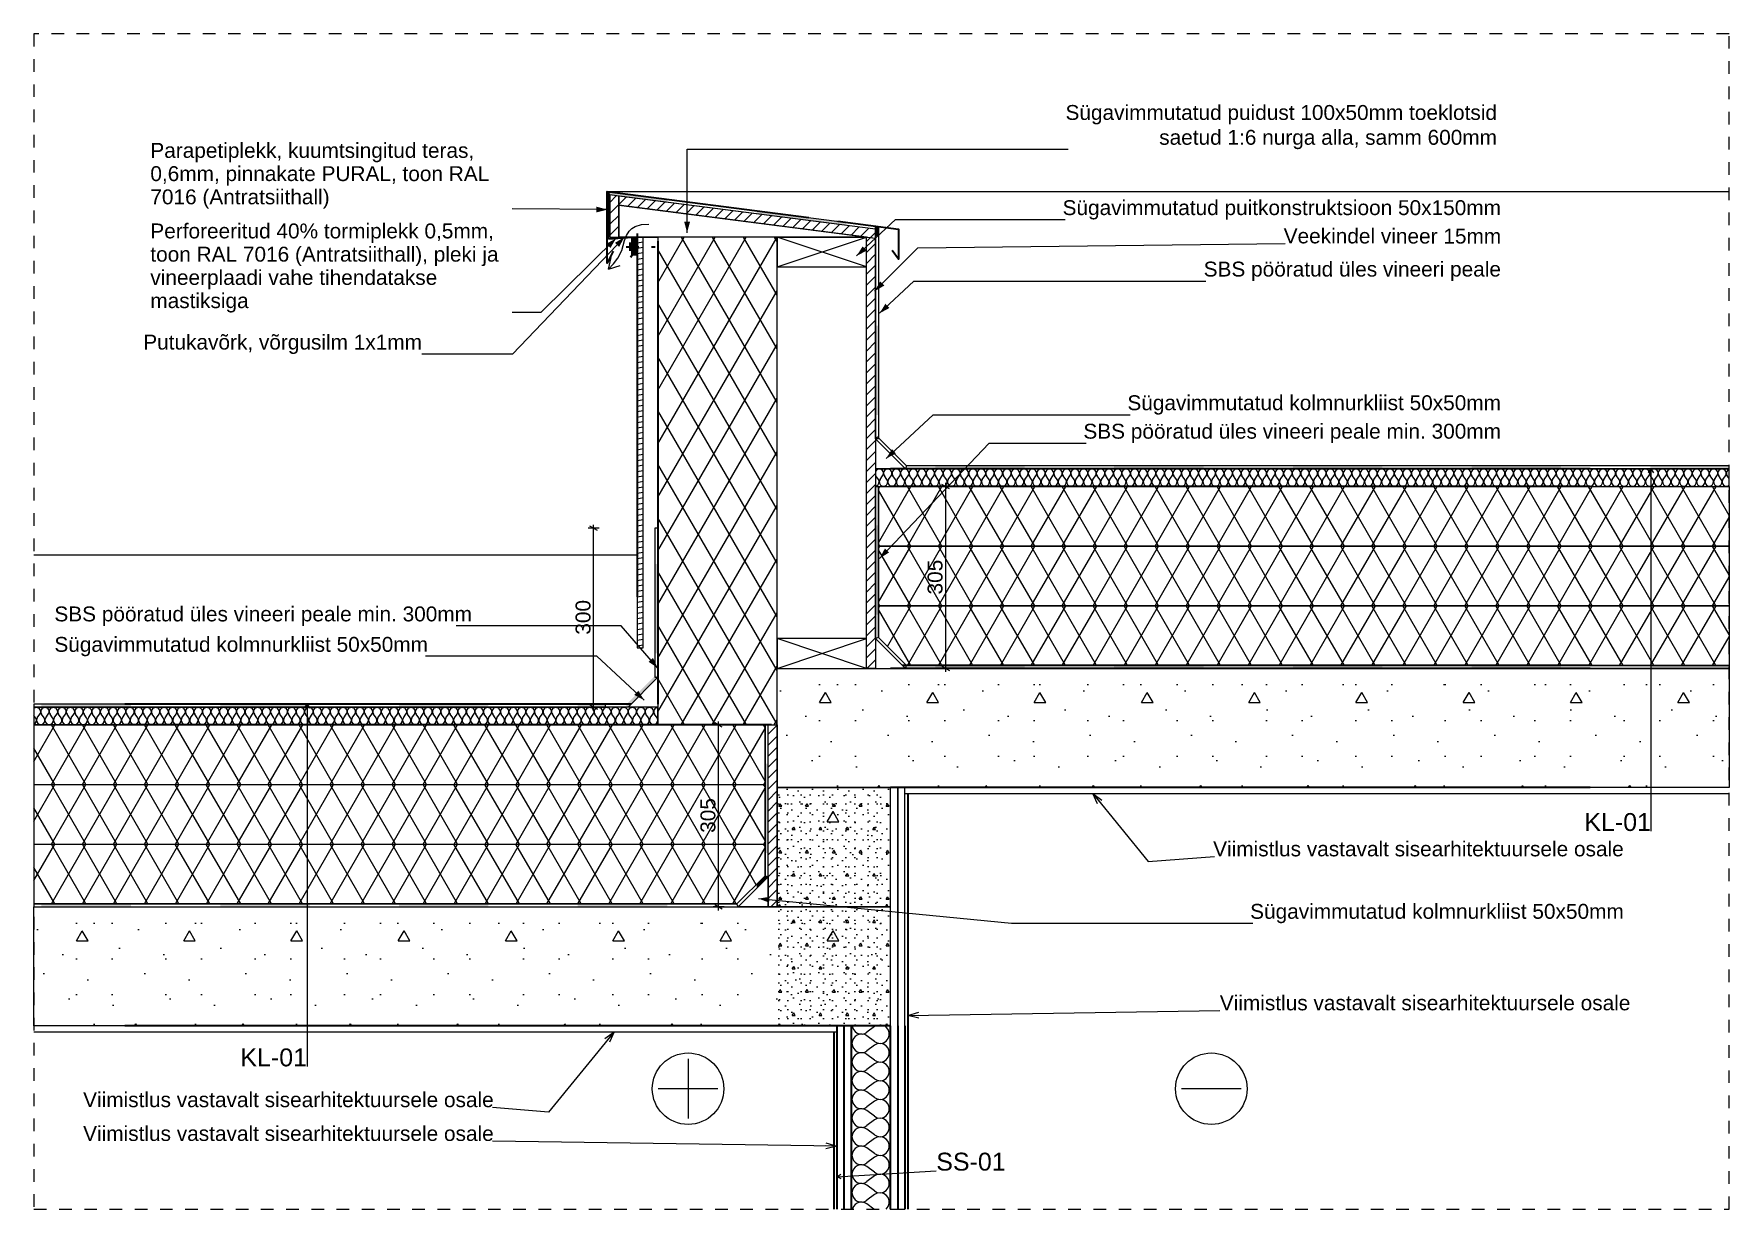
# Model space of a CAD drawing. Header units: millimetres. Extents: x 1788 to 4632, y 2793 to 4765.
import ezdxf

# ---------------------------------------------------------------- set-up
doc = ezdxf.new("R2010")
doc.units = ezdxf.units.MM
doc.header["$MEASUREMENT"] = 0
doc.linetypes.add('Dashed', pattern=[42.333333, 21.166667, -21.166667])
doc.linetypes.add('Wipeout_Contour', pattern=[1000, 0, -1000])
for name, color, linetype, lineweight in [('0_Pen_No__1', 7, 'Continuous', 13), ('2D Drafting - General_Pen_No__1', 7, 'Continuous', 13), ('2D Drafting - General_Pen_No__2', 8, 'Continuous', 15), ('Annotation - Label_Pen_No__2', 8, 'Continuous', 15), ('Dimensioning - General_Pen_No__1', 7, 'Continuous', 13), ('LÕIGE_Pen_No__1', 7, 'Continuous', 13), ('New_0_Pen_No__1', 7, 'Continuous', 13), ('New_0_Pen_No__2', 8, 'Continuous', 15), ('New_0_Pen_No__75', 6, 'Continuous', 20), ('New______ _ FILLID_ JOONED.AR_Pen_No__1', 7, 'Continuous', 13), ('New______ _ FILLID_ JOONED.AR_Pen_No__7', 7, 'Continuous', 35), ('New_LÕIGE_Pen_No__1', 7, 'Continuous', 13), ('New_Shell - Roof_Pen_No__1', 7, 'Continuous', 13), ('New_Shell - Roof_Pen_No__21', 7, 'Continuous', 35), ('New_Shell - Roof_Pen_No__7', 7, 'Continuous', 35), ('New_Structural - Bearing_Pen_No__1', 7, 'Continuous', 13), ('New_Structural - Bearing_Pen_No__21', 7, 'Continuous', 35), ('Structural - Bearing_Pen_No__1', 7, 'Continuous', 13), ('Structural - Bearing_Pen_No__27', 7, 'Continuous', 35)]:
    doc.layers.add(name, color=color, linetype=linetype, lineweight=lineweight)
for name, color, linetype, lineweight, true_color in [('0_Pen_No__61', 7, 'Continuous', 20, 0x6a6a6a), ('New______ _ FILLID_ JOONED.AR_Pen_No__255', 7, 'Continuous', 13, 0xe8e8e8), ('New_Shell - Roof_Pen_No__102', 7, 'Continuous', 13, 0xcccccc)]:
    doc.layers.add(name, color=color, linetype=linetype, lineweight=lineweight, true_color=true_color)
for name, color, linetype in [('Dimensioning - General', 7, 'Continuous'), ('New_Shell - Roof', 7, 'Continuous'), ('Structural - Bearing', 7, 'Continuous')]:
    doc.layers.add(name, color=color, linetype=linetype)
doc.styles.add('GENERATED_STYLE_1', font='')
doc.styles.get('GENERATED_STYLE_1').set_extended_font_data('Arial')
doc.dimstyles.new('GENERATED_STYLE__1', dxfattribs={"dimtxt": 25, "dimasz": 9.5, "dimexe": 0.18, "dimexo": 0.0625, "dimgap": 0, "dimtad": 1, "dimdec": 0, "dimzin": 0, "dimdsep": 46, "dimtxsty": 'GENERATED_STYLE_1', "dimblk": 'ARROWHEAD_2', "dimblk1": 'ARROWHEAD_2', "dimblk2": 'ARROWHEAD_2', "dimcen": 0.09, "dimse1": 1, "dimse2": 1, "dimclrd": 7, "dimclre": 7, "dimclrt": 7, "dimadec": 0, "dimazin": 0, "dimtfac": 1, "dimtdec": 4, "dimtmove": 0, "dimatfit": 3, "dimfxl": 0, "dimtolj": 1, "dimtzin": 0, "dimarcsym": 0})
doc.dimstyles.new('GENERATED_STYLE__2', dxfattribs={"dimtxt": 0.18, "dimasz": 18.24, "dimexe": 0.18, "dimexo": 0.0625, "dimgap": 0, "dimtad": 0, "dimtih": 1, "dimtoh": 1, "dimdec": 4, "dimzin": 0, "dimdsep": 46, "dimcen": 0.09, "dimadec": 0, "dimazin": 0, "dimtfac": 1, "dimtdec": 4, "dimtmove": 0, "dimatfit": 3, "dimldrblk": 'ARROWHEAD_5', "dimfxl": 0, "dimtolj": 1, "dimtzin": 0, "dimarcsym": 0})
doc.dimstyles.new('GENERATED_STYLE__3', dxfattribs={"dimtxt": 0.18, "dimasz": 18.24, "dimexe": 0.18, "dimexo": 0.0625, "dimgap": 0, "dimtad": 0, "dimtih": 1, "dimtoh": 1, "dimdec": 4, "dimzin": 0, "dimdsep": 46, "dimcen": 0.09, "dimadec": 0, "dimazin": 0, "dimtfac": 1, "dimtdec": 4, "dimtmove": 0, "dimatfit": 3, "dimldrblk": 'ARROWHEAD_3', "dimfxl": 0, "dimtolj": 1, "dimtzin": 0, "dimarcsym": 0})
doc.dimstyles.new('GENERATED_STYLE__4', dxfattribs={"dimtxt": 0.18, "dimasz": 7.6, "dimexe": 0.18, "dimexo": 0.0625, "dimgap": 0, "dimtad": 0, "dimtih": 1, "dimtoh": 1, "dimdec": 4, "dimzin": 0, "dimdsep": 46, "dimcen": 0.09, "dimadec": 0, "dimazin": 0, "dimtfac": 1, "dimtdec": 4, "dimtmove": 0, "dimatfit": 3, "dimldrblk": 'ARROWHEAD_14', "dimfxl": 0, "dimtolj": 1, "dimtzin": 0, "dimarcsym": 0})
pattern_1 = [(45, (0, 0), (-9.192388, 9.192388), [])]

msp = doc.modelspace()

# ---------------------------------------------------------------- texts
at = {"layer": 'Annotation - Label_Pen_No__2', "color": 8, "linetype": 'Continuous', "lineweight": 15, "char_height": 30, "attachment_point": 9, "style": 'GENERATED_STYLE_1'}
for insert in [(4501, 3426.7), (2245.8, 3031.7)]:
    msp.add_mtext('\\A1;{\\pqr;\\fArial|b0|i0|c0|p34;KL\\fArial|b0|i0|c0|p34;-01}', dxfattribs=dict(at, insert=insert))
at = {"layer": 'Annotation - Label_Pen_No__2', "color": 8, "linetype": 'Continuous', "lineweight": 15, "style": 'GENERATED_STYLE_1'}
for s, insert, char_height, attachment_point, rotation in [('\\A1;{\\pqr;\\fArial|b0|i0|c0|p34;Viimistlus\\fArial|b0|i0|c0|p34; vastavalt sisearhitektuursele osale}', (4455.3, 3384.2), 25, 9, 359.9997), ('\\A1;{\\pql;\\fArial|b0|i0|c0|p34;Viimistlus\\fArial|b0|i0|c0|p34; vastavalt sisearhitektuursele osale}', (3777.5, 3125.8), 25, 7, 359.9997), ('\\A1;{\\pql;\\fArial|b0|i0|c0|p34;Viimistlus\\fArial|b0|i0|c0|p34; vastavalt sisearhitektuursele osale}', (1870.1, 2963.3), 25, 7, 0.0003), ('\\A1;{\\pql;\\fArial|b0|i0|c0|p34;Viimistlus\\fArial|b0|i0|c0|p34; vastavalt sisearhitektuursele osale}', (1870.1, 2906.6), 25, 7, 0.0003), ('\\A1;{\\pql;\\fArial|b0|i0|c0|p34;S\\fArial|b0|i0|c0|p34;S-01}', (3301.7, 2856.8), 30, 7, 0.0003)]:
    msp.add_mtext(s, dxfattribs=dict(at, insert=insert, char_height=char_height, attachment_point=attachment_point, rotation=rotation))
at = {"layer": 'New_0_Pen_No__2', "color": 8, "linetype": 'Continuous', "lineweight": 15, "insert": (4242.6, 4571.1), "char_height": 25, "attachment_point": 9, "line_spacing_factor": 1.000586, "style": 'GENERATED_STYLE_1'}
msp.add_mtext('\\A1;{\\pqr;\\fArial|b0|i0|c0|p34;Sügavimmutatud puidust 100x50mm toeklotsid\\P\\pqr;\\fArial|b0|i0|c0|p34;saetud 1:6 nurga alla, samm 600mm}', dxfattribs=at)
at = {"layer": 'New_0_Pen_No__2', "color": 8, "linetype": 'Continuous', "lineweight": 15, "char_height": 25, "attachment_point": 7, "style": 'GENERATED_STYLE_1'}
for s, insert, width, line_spacing_factor in [('\\A1;{\\pql;\\fArial|b0|i0|c0|p34;Parapetiplekk, kuumtsingitud teras, 0,6mm, pinnakate PURAL, toon RAL 7016 (Antratsiithall)\\fArial|b0|i0|c0|p34;\\C1; }', (1982.9, 4471.2), 607.239, 0.935751), ('\\A1;{\\pql;\\fArial|b0|i0|c0|p34;Perforeeritud 40% tormiplekk 0,5mm,\\fArial|b0|i0|c0|p34;\\C1; \\fArial|b0|i0|c0|p34;\\C8;toon RAL 7016 (Antratsiithall), pleki ja vineerplaadi vahe tihendatakse mastiksiga }', (1982.9, 4297), 607.239, 0.935745), ('\\A1;{\\pql;\\fArial|b0|i0|c0|p34;SBS pööratud üles vineeri peale \\fArial|b0|i0|c0|p34;min. 300mm}', (1821.9, 3771.3), 674.347, 0.836643)]:
    msp.add_mtext(s, dxfattribs=dict(at, insert=insert, width=width, line_spacing_factor=line_spacing_factor))
at = {"layer": 'New_0_Pen_No__2', "color": 8, "linetype": 'Continuous', "lineweight": 15, "char_height": 25, "style": 'GENERATED_STYLE_1'}
for s, insert, attachment_point in [('\\A1;{\\pqr;\\fArial|b0|i0|c0|p34;Sügavimmutatud \\fArial|b0|i0|c0|p34;puitkonstruktsioon 50x150mm}', (4249.3, 4453.1), 9), ('\\A1;{\\pqr;\\fArial|b0|i0|c0|p34;SBS pööratud üles vineeri peale}', (4249.3, 4350), 9), ('\\A1;{\\pqr;\\fArial|b0|i0|c0|p34;Putukavõrk, võrgusilm 1x1mm}', (2438.7, 4227.5), 9), ('\\A1;{\\pqr;\\fArial|b0|i0|c0|p34;Sügavimmutatud kolmnurkliist 50x50mm}', (4249.3, 4125.7), 9), ('\\A1;{\\pqr;\\fArial|b0|i0|c0|p34;SBS pööratud üles vineeri peale \\fArial|b0|i0|c0|p34;min. 300mm}', (4249.3, 4077.9), 9), ('\\A1;{\\pql;\\fArial|b0|i0|c0|p34;Sügavimmutatud kolmnurkliist 50x50mm}', (1821.9, 3720.2), 7), ('\\A1;{\\pqr;\\fArial|b0|i0|c0|p34;Sügavimmutatud kolmnurkliist 50x50mm}', (4455.3, 3272.2), 9)]:
    msp.add_mtext(s, dxfattribs=dict(at, insert=insert, attachment_point=attachment_point))
at = {"layer": 'New_0_Pen_No__2', "color": 8, "linetype": 'Continuous', "lineweight": 15, "insert": (4249.6, 4412.4), "char_height": 25, "attachment_point": 9, "rotation": 359.9288, "style": 'GENERATED_STYLE_1'}
msp.add_mtext('\\A1;{\\pqr;\\fArial|b0|i0|c0|p34;Veekindel vineer 15mm}', dxfattribs=at)

# ---------------------------------------------------------------- blocks, each defined once
blk = doc.blocks.new('*X1')
at = {"layer": 'New_Structural - Bearing_Pen_No__1', "color": 7, "linetype": 'Continuous', "lineweight": 13}
for p, q in [((3160.9, 3074.9), (3160.3, 3070.7)), ((3160.6, 3100), (3160.9, 3097.7)), ((3160.9, 3097.7), (3162.7, 3093.8)), ((3162.7, 3078.9), (3160.9, 3074.9)), ((3162.7, 3093.8), (3165.4, 3090.4)), ((3165.4, 3082.2), (3162.7, 3078.9)), ((3165.4, 3090.4), (3169, 3088)), ((3169, 3084.7), (3165.4, 3082.2)), ((3169, 3088), (3173.1, 3086.6)), ((3173.1, 3086.1), (3169, 3084.7)), ((3173.1, 3086.6), (3177.4, 3086.4)), ((3177.4, 3086.3), (3173.1, 3086.1)), ((3177.4, 3086.4), (3181.6, 3087.4)), ((3181.6, 3085.3), (3177.4, 3086.3)), ((3181.6, 3087.4), (3185.4, 3089.5)), ((3185.4, 3083.2), (3181.6, 3085.3)), ((3197.9, 3098.9), (3185.4, 3089.5)), ((3197.9, 3073.8), (3185.4, 3083.2)), ((3200.2, 3100), (3197.9, 3098.9)), ((3197.9, 3073.8), (3202.7, 3071.4)), ((3213.1, 3071.8), (3217.7, 3074.5)), ((3217.7, 3098.1), (3214.6, 3100)), ((3221, 3094), (3217.7, 3098.1)), ((3217.7, 3074.5), (3221, 3078.7)), ((3222.8, 3089), (3221, 3094)), ((3221, 3078.7), (3222.8, 3083.7)), ((3222.8, 3083.7), (3222.8, 3089)), ((3160.3, 3070.7), (3160.9, 3066.4)), ((3160.9, 3066.4), (3162.7, 3062.4)), ((3162.7, 3047.6), (3160.9, 3043.6)), ((3162.7, 3062.4), (3165.4, 3059.1)), ((3165.4, 3050.9), (3162.7, 3047.6)), ((3165.4, 3059.1), (3169, 3056.7)), ((3169, 3053.3), (3165.4, 3050.9)), ((3169, 3056.7), (3173.1, 3055.3)), ((3173.1, 3054.7), (3169, 3053.3)), ((3173.1, 3055.3), (3177.4, 3055.1)), ((3177.4, 3054.9), (3173.1, 3054.7)), ((3177.4, 3055.1), (3181.6, 3056)), ((3181.6, 3054), (3177.4, 3054.9)), ((3181.6, 3056), (3185.4, 3058.1)), ((3185.4, 3051.9), (3181.6, 3054)), ((3197.9, 3067.5), (3185.4, 3058.1)), ((3197.9, 3042.5), (3185.4, 3051.9)), ((3202.7, 3070), (3197.9, 3067.5)), ((3202.7, 3071.4), (3207.9, 3070.7)), ((3207.9, 3070.7), (3202.7, 3070)), ((3207.9, 3070.7), (3213.1, 3071.8)), ((3213.1, 3069.6), (3207.9, 3070.7)), ((3217.7, 3066.8), (3213.1, 3069.6)), ((3221, 3062.7), (3217.7, 3066.8)), ((3217.7, 3043.2), (3221, 3047.3)), ((3222.8, 3057.7), (3221, 3062.7)), ((3221, 3047.3), (3222.8, 3052.3)), ((3222.8, 3052.3), (3222.8, 3057.7)), ((3160.9, 3043.6), (3160.3, 3039.3)), ((3160.3, 3039.3), (3160.9, 3035.1)), ((3160.9, 3035.1), (3162.7, 3031.1)), ((3162.7, 3016.2), (3160.9, 3012.3)), ((3162.7, 3031.1), (3165.4, 3027.8)), ((3165.4, 3019.6), (3162.7, 3016.2)), ((3165.4, 3027.8), (3169, 3025.3)), ((3169, 3022), (3165.4, 3019.6)), ((3169, 3025.3), (3173.1, 3023.9)), ((3173.1, 3023.4), (3169, 3022)), ((3173.1, 3023.9), (3177.4, 3023.7)), ((3177.4, 3023.6), (3173.1, 3023.4)), ((3177.4, 3023.7), (3181.6, 3024.7)), ((3181.6, 3022.6), (3177.4, 3023.6)), ((3181.6, 3024.7), (3185.4, 3026.8)), ((3185.4, 3020.5), (3181.6, 3022.6)), ((3197.9, 3036.2), (3185.4, 3026.8)), ((3197.9, 3011.1), (3185.4, 3020.5)), ((3197.9, 3042.5), (3202.7, 3040)), ((3202.7, 3038.6), (3197.9, 3036.2)), ((3202.7, 3040), (3207.9, 3039.3)), ((3207.9, 3039.3), (3202.7, 3038.6)), ((3207.9, 3039.3), (3213.1, 3040.4)), ((3213.1, 3038.2), (3207.9, 3039.3)), ((3213.1, 3040.4), (3217.7, 3043.2)), ((3217.7, 3035.5), (3213.1, 3038.2)), ((3221, 3031.3), (3217.7, 3035.5)), ((3217.7, 3011.9), (3221, 3016)), ((3222.8, 3026.3), (3221, 3031.3)), ((3221, 3016), (3222.8, 3021)), ((3222.8, 3021), (3222.8, 3026.3)), ((3160.9, 3012.3), (3160.3, 3008)), ((3160.3, 3008), (3160.9, 3003.7)), ((3160.9, 3003.7), (3162.7, 2999.8)), ((3162.7, 2999.8), (3165.4, 2996.4)), ((3165.4, 2988.2), (3162.7, 2984.9)), ((3165.4, 2996.4), (3169, 2994)), ((3169, 2990.7), (3165.4, 2988.2)), ((3169, 2994), (3173.1, 2992.6)), ((3173.1, 2992.1), (3169, 2990.7)), ((3173.1, 2992.6), (3177.4, 2992.4)), ((3177.4, 2992.3), (3173.1, 2992.1)), ((3177.4, 2992.4), (3181.6, 2993.4)), ((3181.6, 2991.3), (3177.4, 2992.3)), ((3181.6, 2993.4), (3185.4, 2995.5)), ((3185.4, 2989.2), (3181.6, 2991.3)), ((3197.9, 3004.9), (3185.4, 2995.5)), ((3197.9, 2979.8), (3185.4, 2989.2)), ((3197.9, 3011.1), (3202.7, 3008.7)), ((3202.7, 3007.3), (3197.9, 3004.9)), ((3202.7, 3008.7), (3207.9, 3008)), ((3207.9, 3008), (3202.7, 3007.3)), ((3207.9, 3008), (3213.1, 3009.1)), ((3213.1, 3006.9), (3207.9, 3008)), ((3213.1, 3009.1), (3217.7, 3011.9)), ((3217.7, 3004.1), (3213.1, 3006.9)), ((3221, 3000), (3217.7, 3004.1)), ((3222.8, 2995), (3221, 3000)), ((3221, 2984.7), (3222.8, 2989.7)), ((3222.8, 2989.7), (3222.8, 2995)), ((3160.9, 2980.9), (3160.3, 2976.7)), ((3160.3, 2976.7), (3160.9, 2972.4)), ((3162.7, 2984.9), (3160.9, 2980.9)), ((3160.9, 2972.4), (3162.7, 2968.4)), ((3162.7, 2968.4), (3165.4, 2965.1)), ((3165.4, 2965.1), (3169, 2962.7)), ((3169, 2959.3), (3165.4, 2956.9)), ((3169, 2962.7), (3173.1, 2961.3)), ((3173.1, 2960.7), (3169, 2959.3)), ((3173.1, 2961.3), (3177.4, 2961.1)), ((3177.4, 2960.9), (3173.1, 2960.7)), ((3177.4, 2961.1), (3181.6, 2962)), ((3181.6, 2960), (3177.4, 2960.9)), ((3181.6, 2962), (3185.4, 2964.1)), ((3185.4, 2957.9), (3181.6, 2960)), ((3197.9, 2973.5), (3185.4, 2964.1)), ((3197.9, 2979.8), (3202.7, 2977.4)), ((3202.7, 2976), (3197.9, 2973.5)), ((3202.7, 2977.4), (3207.9, 2976.7)), ((3207.9, 2976.7), (3202.7, 2976)), ((3207.9, 2976.7), (3213.1, 2977.8)), ((3213.1, 2975.6), (3207.9, 2976.7)), ((3213.1, 2977.8), (3217.7, 2980.5)), ((3217.7, 2972.8), (3213.1, 2975.6)), ((3217.7, 2980.5), (3221, 2984.7)), ((3221, 2968.7), (3217.7, 2972.8)), ((3222.8, 2963.7), (3221, 2968.7)), ((3222.8, 2958.3), (3222.8, 2963.7)), ((3160.9, 2949.6), (3160.3, 2945.3)), ((3160.3, 2945.3), (3160.9, 2941.1)), ((3162.7, 2953.6), (3160.9, 2949.6)), ((3160.9, 2941.1), (3162.7, 2937.1)), ((3165.4, 2956.9), (3162.7, 2953.6)), ((3162.7, 2937.1), (3165.4, 2933.8)), ((3165.4, 2933.8), (3169, 2931.3)), ((3169, 2931.3), (3173.1, 2929.9)), ((3173.1, 2929.9), (3177.4, 2929.7)), ((3177.4, 2929.7), (3181.6, 2930.7)), ((3181.6, 2930.7), (3185.4, 2932.8)), ((3197.9, 2948.5), (3185.4, 2957.9)), ((3197.9, 2942.2), (3185.4, 2932.8)), ((3197.9, 2948.5), (3202.7, 2946)), ((3202.7, 2944.6), (3197.9, 2942.2)), ((3202.7, 2946), (3207.9, 2945.3)), ((3207.9, 2945.3), (3202.7, 2944.6)), ((3207.9, 2945.3), (3213.1, 2946.4)), ((3213.1, 2944.2), (3207.9, 2945.3)), ((3213.1, 2946.4), (3217.7, 2949.2)), ((3217.7, 2941.5), (3213.1, 2944.2)), ((3217.7, 2949.2), (3221, 2953.3)), ((3221, 2937.3), (3217.7, 2941.5)), ((3221, 2953.3), (3222.8, 2958.3)), ((3222.8, 2932.3), (3221, 2937.3)), ((3222.8, 2927), (3222.8, 2932.3)), ((3160.9, 2918.3), (3160.3, 2914)), ((3160.3, 2914), (3160.9, 2909.7)), ((3162.7, 2922.2), (3160.9, 2918.3)), ((3160.9, 2909.7), (3162.7, 2905.8)), ((3165.4, 2925.6), (3162.7, 2922.2)), ((3162.7, 2905.8), (3165.4, 2902.4)), ((3169, 2928), (3165.4, 2925.6)), ((3165.4, 2902.4), (3169, 2900)), ((3173.1, 2929.4), (3169, 2928)), ((3177.4, 2929.6), (3173.1, 2929.4)), ((3181.6, 2928.6), (3177.4, 2929.6)), ((3185.4, 2926.5), (3181.6, 2928.6)), ((3197.9, 2917.1), (3185.4, 2926.5)), ((3197.9, 2910.9), (3185.4, 2901.5)), ((3197.9, 2917.1), (3202.7, 2914.7)), ((3202.7, 2913.3), (3197.9, 2910.9)), ((3202.7, 2914.7), (3207.9, 2914)), ((3207.9, 2914), (3202.7, 2913.3)), ((3207.9, 2914), (3213.1, 2915.1)), ((3213.1, 2912.9), (3207.9, 2914)), ((3213.1, 2915.1), (3217.7, 2917.9)), ((3217.7, 2910.1), (3213.1, 2912.9)), ((3217.7, 2917.9), (3221, 2922)), ((3221, 2906), (3217.7, 2910.1)), ((3221, 2922), (3222.8, 2927)), ((3222.8, 2901), (3221, 2906)), ((3160.9, 2886.9), (3160.3, 2882.7)), ((3160.3, 2882.7), (3160.9, 2878.4)), ((3162.7, 2890.9), (3160.9, 2886.9)), ((3160.9, 2878.4), (3162.7, 2874.4)), ((3165.4, 2894.2), (3162.7, 2890.9)), ((3162.7, 2874.4), (3165.4, 2871.1)), ((3169, 2896.7), (3165.4, 2894.2)), ((3169, 2900), (3173.1, 2898.6)), ((3173.1, 2898.1), (3169, 2896.7)), ((3173.1, 2898.6), (3177.4, 2898.4)), ((3177.4, 2898.3), (3173.1, 2898.1)), ((3177.4, 2898.4), (3181.6, 2899.4)), ((3181.6, 2897.3), (3177.4, 2898.3)), ((3181.6, 2899.4), (3185.4, 2901.5)), ((3185.4, 2895.2), (3181.6, 2897.3)), ((3197.9, 2885.8), (3185.4, 2895.2)), ((3197.9, 2879.5), (3185.4, 2870.1)), ((3197.9, 2885.8), (3202.7, 2883.4)), ((3202.7, 2882), (3197.9, 2879.5)), ((3202.7, 2883.4), (3207.9, 2882.7)), ((3207.9, 2882.7), (3202.7, 2882)), ((3207.9, 2882.7), (3213.1, 2883.8)), ((3213.1, 2881.6), (3207.9, 2882.7)), ((3213.1, 2883.8), (3217.7, 2886.5)), ((3217.7, 2878.8), (3213.1, 2881.6)), ((3217.7, 2886.5), (3221, 2890.7)), ((3221, 2874.7), (3217.7, 2878.8)), ((3221, 2890.7), (3222.8, 2895.7)), ((3222.8, 2869.7), (3221, 2874.7)), ((3222.8, 2895.7), (3222.8, 2901)), ((3160.9, 2855.6), (3160.3, 2851.3)), ((3160.3, 2851.3), (3160.9, 2847.1)), ((3162.7, 2859.6), (3160.9, 2855.6)), ((3160.9, 2847.1), (3162.7, 2843.1)), ((3165.4, 2862.9), (3162.7, 2859.6)), ((3165.4, 2871.1), (3169, 2868.7)), ((3169, 2865.3), (3165.4, 2862.9)), ((3169, 2868.7), (3173.1, 2867.3)), ((3173.1, 2866.7), (3169, 2865.3)), ((3173.1, 2867.3), (3177.4, 2867.1)), ((3177.4, 2866.9), (3173.1, 2866.7)), ((3177.4, 2867.1), (3181.6, 2868)), ((3181.6, 2866), (3177.4, 2866.9)), ((3181.6, 2868), (3185.4, 2870.1)), ((3185.4, 2863.9), (3181.6, 2866)), ((3197.9, 2854.5), (3185.4, 2863.9)), ((3197.9, 2848.2), (3185.4, 2838.8)), ((3197.9, 2854.5), (3202.7, 2852)), ((3202.7, 2850.6), (3197.9, 2848.2)), ((3202.7, 2852), (3207.9, 2851.3)), ((3207.9, 2851.3), (3202.7, 2850.6)), ((3207.9, 2851.3), (3213.1, 2852.4)), ((3213.1, 2850.2), (3207.9, 2851.3)), ((3213.1, 2852.4), (3217.7, 2855.2)), ((3217.7, 2847.5), (3213.1, 2850.2)), ((3217.7, 2855.2), (3221, 2859.3)), ((3221, 2843.3), (3217.7, 2847.5)), ((3221, 2859.3), (3222.8, 2864.3)), ((3222.8, 2864.3), (3222.8, 2869.7)), ((3160.9, 2824.3), (3160.3, 2820)), ((3160.3, 2820), (3160.9, 2815.7)), ((3162.7, 2828.2), (3160.9, 2824.3)), ((3162.7, 2843.1), (3165.4, 2839.8)), ((3165.4, 2831.6), (3162.7, 2828.2)), ((3165.4, 2839.8), (3169, 2837.3)), ((3169, 2834), (3165.4, 2831.6)), ((3169, 2837.3), (3173.1, 2835.9)), ((3173.1, 2835.4), (3169, 2834)), ((3173.1, 2835.9), (3177.4, 2835.7)), ((3177.4, 2835.6), (3173.1, 2835.4)), ((3177.4, 2835.7), (3181.6, 2836.7)), ((3181.6, 2834.6), (3177.4, 2835.6)), ((3181.6, 2836.7), (3185.4, 2838.8)), ((3185.4, 2832.5), (3181.6, 2834.6)), ((3197.9, 2823.1), (3185.4, 2832.5)), ((3197.9, 2816.9), (3185.4, 2807.5)), ((3197.9, 2823.1), (3202.7, 2820.7)), ((3202.7, 2819.3), (3197.9, 2816.9)), ((3202.7, 2820.7), (3207.9, 2820)), ((3207.9, 2820), (3202.7, 2819.3)), ((3207.9, 2820), (3213.1, 2821.1)), ((3213.1, 2818.9), (3207.9, 2820)), ((3213.1, 2821.1), (3217.7, 2823.9)), ((3217.7, 2816.1), (3213.1, 2818.9)), ((3217.7, 2823.9), (3221, 2828)), ((3222.8, 2838.3), (3221, 2843.3)), ((3221, 2828), (3222.8, 2833)), ((3222.8, 2833), (3222.8, 2838.3)), ((3160.9, 2815.7), (3162.7, 2811.8)), ((3162.7, 2796.9), (3160.9, 2792.9)), ((3160.9, 2792.9), (3160.9, 2792.6)), ((3162.7, 2811.8), (3165.4, 2808.4)), ((3165.4, 2800.2), (3162.7, 2796.9)), ((3165.4, 2808.4), (3169, 2806)), ((3169, 2802.7), (3165.4, 2800.2)), ((3169, 2806), (3173.1, 2804.6)), ((3173.1, 2804.1), (3169, 2802.7)), ((3173.1, 2804.6), (3177.4, 2804.4)), ((3177.4, 2804.3), (3173.1, 2804.1)), ((3177.4, 2804.4), (3181.6, 2805.4)), ((3181.6, 2803.3), (3177.4, 2804.3)), ((3181.6, 2805.4), (3185.4, 2807.5)), ((3185.4, 2801.2), (3181.6, 2803.3)), ((3196.9, 2792.6), (3185.4, 2801.2)), ((3221, 2812), (3217.7, 2816.1)), ((3217.7, 2792.6), (3221, 2796.7)), ((3222.8, 2807), (3221, 2812)), ((3221, 2796.7), (3222.8, 2801.7)), ((3222.8, 2801.7), (3222.8, 2807))]:
    blk.add_line(p, q, dxfattribs=at)
blk = doc.blocks.new('*X2')
at = {"layer": 'New_Shell - Roof_Pen_No__1', "color": 7, "linetype": 'Continuous', "lineweight": 13}
for p, q in [((3200.8, 4032), (3199.8, 4030.5)), ((3199.8, 4023.9), (3200.3, 4022.9)), ((3204.6, 4017.1), (3200.3, 4022.9)), ((3202.3, 4033.2), (3200.8, 4032)), ((3204.1, 4034), (3202.3, 4033.2)), ((3206, 4034.3), (3204.1, 4034)), ((3206, 4013.9), (3204.6, 4017.1)), ((3205.6, 4010.5), (3206, 4013.9)), ((3208, 4034), (3206, 4034.3)), ((3207.5, 4017.1), (3206.1, 4013.9)), ((3206.1, 4013.9), (3206.4, 4010.5)), ((3207.5, 4017.1), (3211.7, 4022.9)), ((3209.8, 4033.2), (3208, 4034)), ((3211.3, 4032), (3209.8, 4033.2)), ((3212.4, 4030.3), (3211.3, 4032)), ((3211.7, 4022.9), (3212.7, 4024.6)), ((3213.1, 4028.5), (3212.4, 4030.3)), ((3212.7, 4024.6), (3213.1, 4026.5)), ((3213.1, 4026.5), (3213.1, 4028.5)), ((3213.3, 4028.5), (3213.2, 4026.5)), ((3213.2, 4026.5), (3213.7, 4024.6)), ((3213.9, 4030.3), (3213.3, 4028.5)), ((3213.7, 4024.6), (3214.6, 4022.9)), ((3215, 4032), (3213.9, 4030.3)), ((3218.9, 4017.1), (3214.6, 4022.9)), ((3216.6, 4033.2), (3215, 4032)), ((3218.4, 4034), (3216.6, 4033.2)), ((3220.3, 4034.3), (3218.4, 4034)), ((3220.2, 4013.9), (3218.9, 4017.1)), ((3219.9, 4010.5), (3220.2, 4013.9)), ((3222.3, 4034), (3220.3, 4034.3)), ((3221.7, 4017.1), (3220.4, 4013.9)), ((3220.4, 4013.9), (3220.7, 4010.5)), ((3221.7, 4017.1), (3226, 4022.9)), ((3224.1, 4033.2), (3222.3, 4034)), ((3225.6, 4032), (3224.1, 4033.2)), ((3226.7, 4030.3), (3225.6, 4032)), ((3226, 4022.9), (3227, 4024.6)), ((3227.3, 4028.5), (3226.7, 4030.3)), ((3227, 4024.6), (3227.4, 4026.5)), ((3227.4, 4026.5), (3227.3, 4028.5)), ((3227.6, 4028.5), (3227.5, 4026.5)), ((3227.5, 4026.5), (3227.9, 4024.6)), ((3228.2, 4030.3), (3227.6, 4028.5)), ((3227.9, 4024.6), (3228.9, 4022.9)), ((3229.3, 4032), (3228.2, 4030.3)), ((3233.2, 4017.1), (3228.9, 4022.9)), ((3230.9, 4033.2), (3229.3, 4032)), ((3232.7, 4034), (3230.9, 4033.2)), ((3234.6, 4034.3), (3232.7, 4034)), ((3234.5, 4013.9), (3233.2, 4017.1)), ((3234.2, 4010.5), (3234.5, 4013.9)), ((3236.6, 4034), (3234.6, 4034.3)), ((3236, 4017.1), (3234.7, 4013.9)), ((3234.7, 4013.9), (3235, 4010.5)), ((3236, 4017.1), (3240.3, 4022.9)), ((3238.4, 4033.2), (3236.6, 4034)), ((3239.9, 4032), (3238.4, 4033.2)), ((3241, 4030.3), (3239.9, 4032)), ((3240.3, 4022.9), (3241.3, 4024.6)), ((3241.6, 4028.5), (3241, 4030.3)), ((3241.3, 4024.6), (3241.7, 4026.5)), ((3241.7, 4026.5), (3241.6, 4028.5)), ((3241.9, 4028.5), (3241.8, 4026.5)), ((3241.8, 4026.5), (3242.2, 4024.6)), ((3242.5, 4030.3), (3241.9, 4028.5)), ((3242.2, 4024.6), (3243.2, 4022.9)), ((3243.6, 4032), (3242.5, 4030.3)), ((3247.5, 4017.1), (3243.2, 4022.9)), ((3245.1, 4033.2), (3243.6, 4032)), ((3246.9, 4034), (3245.1, 4033.2)), ((3248.9, 4034.3), (3246.9, 4034)), ((3248.8, 4013.9), (3247.5, 4017.1)), ((3248.5, 4010.5), (3248.8, 4013.9)), ((3250.8, 4034), (3248.9, 4034.3)), ((3250.3, 4017.1), (3249, 4013.9)), ((3249, 4013.9), (3249.3, 4010.5)), ((3250.3, 4017.1), (3254.6, 4022.9)), ((3252.6, 4033.2), (3250.8, 4034)), ((3254.2, 4032), (3252.6, 4033.2)), ((3255.3, 4030.3), (3254.2, 4032)), ((3254.6, 4022.9), (3255.6, 4024.6)), ((3255.9, 4028.5), (3255.3, 4030.3)), ((3255.6, 4024.6), (3256, 4026.5)), ((3256, 4026.5), (3255.9, 4028.5)), ((3256.2, 4028.5), (3256.1, 4026.5)), ((3256.1, 4026.5), (3256.5, 4024.6)), ((3256.8, 4030.3), (3256.2, 4028.5)), ((3256.5, 4024.6), (3257.5, 4022.9)), ((3257.9, 4032), (3256.8, 4030.3)), ((3261.7, 4017.1), (3257.5, 4022.9)), ((3259.4, 4033.2), (3257.9, 4032)), ((3261.2, 4034), (3259.4, 4033.2)), ((3263.2, 4034.3), (3261.2, 4034)), ((3263.1, 4013.9), (3261.7, 4017.1)), ((3262.8, 4010.5), (3263.1, 4013.9)), ((3265.1, 4034), (3263.2, 4034.3)), ((3264.6, 4017.1), (3263.3, 4013.9)), ((3263.3, 4013.9), (3263.6, 4010.5)), ((3264.6, 4017.1), (3268.9, 4022.9)), ((3266.9, 4033.2), (3265.1, 4034)), ((3268.4, 4032), (3266.9, 4033.2)), ((3269.6, 4030.3), (3268.4, 4032)), ((3268.9, 4022.9), (3269.8, 4024.6)), ((3270.2, 4028.5), (3269.6, 4030.3)), ((3269.8, 4024.6), (3270.3, 4026.5)), ((3270.3, 4026.5), (3270.2, 4028.5)), ((3270.4, 4028.5), (3270.3, 4026.5)), ((3270.3, 4026.5), (3270.8, 4024.6)), ((3271.1, 4030.3), (3270.4, 4028.5)), ((3270.8, 4024.6), (3271.7, 4022.9)), ((3272.2, 4032), (3271.1, 4030.3)), ((3276, 4017.1), (3271.7, 4022.9)), ((3273.7, 4033.2), (3272.2, 4032)), ((3275.5, 4034), (3273.7, 4033.2)), ((3277.5, 4034.3), (3275.5, 4034)), ((3277.4, 4013.9), (3276, 4017.1)), ((3277.1, 4010.5), (3277.4, 4013.9)), ((3279.4, 4034), (3277.5, 4034.3)), ((3278.9, 4017.1), (3277.5, 4013.9)), ((3277.5, 4013.9), (3277.9, 4010.5)), ((3278.9, 4017.1), (3283.2, 4022.9)), ((3281.2, 4033.2), (3279.4, 4034)), ((3282.7, 4032), (3281.2, 4033.2)), ((3283.9, 4030.3), (3282.7, 4032)), ((3283.2, 4022.9), (3284.1, 4024.6)), ((3284.5, 4028.5), (3283.9, 4030.3)), ((3284.1, 4024.6), (3284.6, 4026.5)), ((3284.6, 4026.5), (3284.5, 4028.5)), ((3284.7, 4028.5), (3284.6, 4026.5)), ((3284.6, 4026.5), (3285.1, 4024.6)), ((3285.4, 4030.3), (3284.7, 4028.5)), ((3285.1, 4024.6), (3286, 4022.9)), ((3286.5, 4032), (3285.4, 4030.3)), ((3290.3, 4017.1), (3286, 4022.9)), ((3288, 4033.2), (3286.5, 4032)), ((3289.8, 4034), (3288, 4033.2)), ((3291.7, 4034.3), (3289.8, 4034)), ((3291.7, 4013.9), (3290.3, 4017.1)), ((3291.3, 4010.5), (3291.7, 4013.9)), ((3293.7, 4034), (3291.7, 4034.3)), ((3293.2, 4017.1), (3291.8, 4013.9)), ((3291.8, 4013.9), (3292.2, 4010.5)), ((3293.2, 4017.1), (3297.5, 4022.9)), ((3295.5, 4033.2), (3293.7, 4034)), ((3297, 4032), (3295.5, 4033.2)), ((3298.1, 4030.3), (3297, 4032)), ((3297.5, 4022.9), (3298.4, 4024.6)), ((3298.8, 4028.5), (3298.1, 4030.3)), ((3298.4, 4024.6), (3298.9, 4026.5)), ((3298.9, 4026.5), (3298.8, 4028.5)), ((3299, 4028.5), (3298.9, 4026.5)), ((3298.9, 4026.5), (3299.4, 4024.6)), ((3299.6, 4030.3), (3299, 4028.5)), ((3299.4, 4024.6), (3300.3, 4022.9)), ((3300.8, 4032), (3299.6, 4030.3)), ((3304.6, 4017.1), (3300.3, 4022.9)), ((3302.3, 4033.2), (3300.8, 4032)), ((3304.1, 4034), (3302.3, 4033.2)), ((3306, 4034.3), (3304.1, 4034)), ((3306, 4013.9), (3304.6, 4017.1)), ((3305.6, 4010.5), (3306, 4013.9)), ((3308, 4034), (3306, 4034.3)), ((3307.5, 4017.1), (3306.1, 4013.9)), ((3306.1, 4013.9), (3306.4, 4010.5)), ((3307.5, 4017.1), (3311.7, 4022.9)), ((3309.8, 4033.2), (3308, 4034)), ((3311.3, 4032), (3309.8, 4033.2)), ((3312.4, 4030.3), (3311.3, 4032)), ((3311.7, 4022.9), (3312.7, 4024.6)), ((3313.1, 4028.5), (3312.4, 4030.3)), ((3312.7, 4024.6), (3313.1, 4026.5)), ((3313.1, 4026.5), (3313.1, 4028.5)), ((3313.3, 4028.5), (3313.2, 4026.5)), ((3313.2, 4026.5), (3313.7, 4024.6)), ((3313.9, 4030.3), (3313.3, 4028.5)), ((3313.7, 4024.6), (3314.6, 4022.9)), ((3315, 4032), (3313.9, 4030.3)), ((3318.9, 4017.1), (3314.6, 4022.9)), ((3316.6, 4033.2), (3315, 4032)), ((3318.4, 4034), (3316.6, 4033.2)), ((3320.3, 4034.3), (3318.4, 4034)), ((3320.2, 4013.9), (3318.9, 4017.1)), ((3319.9, 4010.5), (3320.2, 4013.9)), ((3322.3, 4034), (3320.3, 4034.3)), ((3321.7, 4017.1), (3320.4, 4013.9)), ((3320.4, 4013.9), (3320.7, 4010.5)), ((3321.7, 4017.1), (3326, 4022.9)), ((3324.1, 4033.2), (3322.3, 4034)), ((3325.6, 4032), (3324.1, 4033.2)), ((3326.7, 4030.3), (3325.6, 4032)), ((3326, 4022.9), (3327, 4024.6)), ((3327.3, 4028.5), (3326.7, 4030.3)), ((3327, 4024.6), (3327.4, 4026.5)), ((3327.4, 4026.5), (3327.3, 4028.5)), ((3327.6, 4028.5), (3327.5, 4026.5)), ((3327.5, 4026.5), (3327.9, 4024.6)), ((3328.2, 4030.3), (3327.6, 4028.5)), ((3327.9, 4024.6), (3328.9, 4022.9)), ((3329.3, 4032), (3328.2, 4030.3)), ((3333.2, 4017.1), (3328.9, 4022.9)), ((3330.9, 4033.2), (3329.3, 4032)), ((3332.7, 4034), (3330.9, 4033.2)), ((3334.6, 4034.3), (3332.7, 4034)), ((3334.5, 4013.9), (3333.2, 4017.1)), ((3334.2, 4010.5), (3334.5, 4013.9)), ((3336.6, 4034), (3334.6, 4034.3)), ((3336, 4017.1), (3334.7, 4013.9)), ((3334.7, 4013.9), (3335, 4010.5)), ((3336, 4017.1), (3340.3, 4022.9)), ((3338.4, 4033.2), (3336.6, 4034)), ((3339.9, 4032), (3338.4, 4033.2)), ((3341, 4030.3), (3339.9, 4032)), ((3340.3, 4022.9), (3341.3, 4024.6)), ((3341.6, 4028.5), (3341, 4030.3)), ((3341.3, 4024.6), (3341.7, 4026.5)), ((3341.7, 4026.5), (3341.6, 4028.5)), ((3341.9, 4028.5), (3341.8, 4026.5)), ((3341.8, 4026.5), (3342.2, 4024.6)), ((3342.5, 4030.3), (3341.9, 4028.5)), ((3342.2, 4024.6), (3343.2, 4022.9)), ((3343.6, 4032), (3342.5, 4030.3)), ((3347.5, 4017.1), (3343.2, 4022.9)), ((3345.1, 4033.2), (3343.6, 4032)), ((3346.9, 4034), (3345.1, 4033.2)), ((3348.9, 4034.3), (3346.9, 4034)), ((3348.8, 4013.9), (3347.5, 4017.1)), ((3348.5, 4010.5), (3348.8, 4013.9)), ((3350.8, 4034), (3348.9, 4034.3)), ((3350.3, 4017.1), (3349, 4013.9)), ((3349, 4013.9), (3349.3, 4010.5)), ((3350.3, 4017.1), (3354.6, 4022.9)), ((3352.6, 4033.2), (3350.8, 4034)), ((3354.2, 4032), (3352.6, 4033.2)), ((3355.3, 4030.3), (3354.2, 4032)), ((3354.6, 4022.9), (3355.6, 4024.6)), ((3355.9, 4028.5), (3355.3, 4030.3)), ((3355.6, 4024.6), (3356, 4026.5)), ((3356, 4026.5), (3355.9, 4028.5)), ((3356.2, 4028.5), (3356.1, 4026.5)), ((3356.1, 4026.5), (3356.5, 4024.6)), ((3356.8, 4030.3), (3356.2, 4028.5)), ((3356.5, 4024.6), (3357.5, 4022.9)), ((3357.9, 4032), (3356.8, 4030.3)), ((3361.7, 4017.1), (3357.5, 4022.9)), ((3359.4, 4033.2), (3357.9, 4032)), ((3361.2, 4034), (3359.4, 4033.2)), ((3363.2, 4034.3), (3361.2, 4034)), ((3363.1, 4013.9), (3361.7, 4017.1)), ((3362.8, 4010.5), (3363.1, 4013.9)), ((3365.1, 4034), (3363.2, 4034.3)), ((3364.6, 4017.1), (3363.3, 4013.9)), ((3363.3, 4013.9), (3363.6, 4010.5)), ((3364.6, 4017.1), (3368.9, 4022.9)), ((3366.9, 4033.2), (3365.1, 4034)), ((3368.4, 4032), (3366.9, 4033.2)), ((3369.6, 4030.3), (3368.4, 4032)), ((3368.9, 4022.9), (3369.8, 4024.6)), ((3370.2, 4028.5), (3369.6, 4030.3)), ((3369.8, 4024.6), (3370.3, 4026.5)), ((3370.3, 4026.5), (3370.2, 4028.5)), ((3370.4, 4028.5), (3370.3, 4026.5)), ((3370.3, 4026.5), (3370.8, 4024.6)), ((3371.1, 4030.3), (3370.4, 4028.5)), ((3370.8, 4024.6), (3371.7, 4022.9)), ((3372.2, 4032), (3371.1, 4030.3)), ((3376, 4017.1), (3371.7, 4022.9)), ((3373.7, 4033.2), (3372.2, 4032)), ((3375.5, 4034), (3373.7, 4033.2)), ((3377.5, 4034.3), (3375.5, 4034)), ((3377.4, 4013.9), (3376, 4017.1)), ((3377.1, 4010.5), (3377.4, 4013.9)), ((3379.4, 4034), (3377.5, 4034.3)), ((3378.9, 4017.1), (3377.5, 4013.9)), ((3377.5, 4013.9), (3377.9, 4010.5)), ((3378.9, 4017.1), (3383.2, 4022.9)), ((3381.2, 4033.2), (3379.4, 4034)), ((3382.7, 4032), (3381.2, 4033.2)), ((3383.9, 4030.3), (3382.7, 4032)), ((3383.2, 4022.9), (3384.1, 4024.6)), ((3384.5, 4028.5), (3383.9, 4030.3)), ((3384.1, 4024.6), (3384.6, 4026.5)), ((3384.6, 4026.5), (3384.5, 4028.5)), ((3384.7, 4028.5), (3384.6, 4026.5)), ((3384.6, 4026.5), (3385.1, 4024.6)), ((3385.4, 4030.3), (3384.7, 4028.5)), ((3385.1, 4024.6), (3386, 4022.9)), ((3386.5, 4032), (3385.4, 4030.3)), ((3390.3, 4017.1), (3386, 4022.9)), ((3388, 4033.2), (3386.5, 4032)), ((3389.8, 4034), (3388, 4033.2)), ((3391.7, 4034.3), (3389.8, 4034)), ((3391.7, 4013.9), (3390.3, 4017.1)), ((3391.3, 4010.5), (3391.7, 4013.9)), ((3393.7, 4034), (3391.7, 4034.3)), ((3393.2, 4017.1), (3391.8, 4013.9)), ((3391.8, 4013.9), (3392.2, 4010.5)), ((3393.2, 4017.1), (3397.5, 4022.9)), ((3395.5, 4033.2), (3393.7, 4034)), ((3397, 4032), (3395.5, 4033.2)), ((3398.1, 4030.3), (3397, 4032)), ((3397.5, 4022.9), (3398.4, 4024.6)), ((3398.8, 4028.5), (3398.1, 4030.3)), ((3398.4, 4024.6), (3398.9, 4026.5)), ((3398.9, 4026.5), (3398.8, 4028.5)), ((3399, 4028.5), (3398.9, 4026.5)), ((3398.9, 4026.5), (3399.4, 4024.6)), ((3399.6, 4030.3), (3399, 4028.5)), ((3399.4, 4024.6), (3400.3, 4022.9)), ((3400.8, 4032), (3399.6, 4030.3)), ((3404.6, 4017.1), (3400.3, 4022.9)), ((3402.3, 4033.2), (3400.8, 4032)), ((3404.1, 4034), (3402.3, 4033.2)), ((3406, 4034.3), (3404.1, 4034)), ((3406, 4013.9), (3404.6, 4017.1)), ((3405.6, 4010.5), (3406, 4013.9)), ((3408, 4034), (3406, 4034.3)), ((3407.5, 4017.1), (3406.1, 4013.9)), ((3406.1, 4013.9), (3406.4, 4010.5)), ((3407.5, 4017.1), (3411.7, 4022.9)), ((3409.8, 4033.2), (3408, 4034)), ((3411.3, 4032), (3409.8, 4033.2)), ((3412.4, 4030.3), (3411.3, 4032)), ((3411.7, 4022.9), (3412.7, 4024.6)), ((3413.1, 4028.5), (3412.4, 4030.3)), ((3412.7, 4024.6), (3413.1, 4026.5)), ((3413.1, 4026.5), (3413.1, 4028.5)), ((3413.3, 4028.5), (3413.2, 4026.5)), ((3413.2, 4026.5), (3413.7, 4024.6)), ((3413.9, 4030.3), (3413.3, 4028.5)), ((3413.7, 4024.6), (3414.6, 4022.9)), ((3415, 4032), (3413.9, 4030.3)), ((3418.9, 4017.1), (3414.6, 4022.9)), ((3416.6, 4033.2), (3415, 4032)), ((3418.4, 4034), (3416.6, 4033.2)), ((3420.3, 4034.3), (3418.4, 4034)), ((3420.2, 4013.9), (3418.9, 4017.1)), ((3419.9, 4010.5), (3420.2, 4013.9)), ((3422.3, 4034), (3420.3, 4034.3)), ((3421.7, 4017.1), (3420.4, 4013.9)), ((3420.4, 4013.9), (3420.7, 4010.5)), ((3421.7, 4017.1), (3426, 4022.9)), ((3424.1, 4033.2), (3422.3, 4034)), ((3425.6, 4032), (3424.1, 4033.2)), ((3426.7, 4030.3), (3425.6, 4032)), ((3426, 4022.9), (3427, 4024.6)), ((3427.3, 4028.5), (3426.7, 4030.3)), ((3427, 4024.6), (3427.4, 4026.5)), ((3427.4, 4026.5), (3427.3, 4028.5)), ((3427.6, 4028.5), (3427.5, 4026.5)), ((3427.5, 4026.5), (3427.9, 4024.6)), ((3428.2, 4030.3), (3427.6, 4028.5)), ((3427.9, 4024.6), (3428.9, 4022.9)), ((3429.3, 4032), (3428.2, 4030.3)), ((3433.2, 4017.1), (3428.9, 4022.9)), ((3430.9, 4033.2), (3429.3, 4032)), ((3432.7, 4034), (3430.9, 4033.2)), ((3434.6, 4034.3), (3432.7, 4034)), ((3434.5, 4013.9), (3433.2, 4017.1)), ((3434.2, 4010.5), (3434.5, 4013.9)), ((3436.6, 4034), (3434.6, 4034.3)), ((3436, 4017.1), (3434.7, 4013.9)), ((3434.7, 4013.9), (3435, 4010.5)), ((3436, 4017.1), (3440.3, 4022.9)), ((3438.4, 4033.2), (3436.6, 4034)), ((3439.9, 4032), (3438.4, 4033.2)), ((3441, 4030.3), (3439.9, 4032)), ((3440.3, 4022.9), (3441.3, 4024.6)), ((3441.6, 4028.5), (3441, 4030.3)), ((3441.3, 4024.6), (3441.7, 4026.5)), ((3441.7, 4026.5), (3441.6, 4028.5)), ((3441.9, 4028.5), (3441.8, 4026.5)), ((3441.8, 4026.5), (3442.2, 4024.6)), ((3442.5, 4030.3), (3441.9, 4028.5)), ((3442.2, 4024.6), (3443.2, 4022.9)), ((3443.6, 4032), (3442.5, 4030.3)), ((3447.5, 4017.1), (3443.2, 4022.9)), ((3445.1, 4033.2), (3443.6, 4032)), ((3446.9, 4034), (3445.1, 4033.2)), ((3448.9, 4034.3), (3446.9, 4034)), ((3448.8, 4013.9), (3447.5, 4017.1)), ((3448.5, 4010.5), (3448.8, 4013.9)), ((3450.8, 4034), (3448.9, 4034.3)), ((3450.3, 4017.1), (3449, 4013.9)), ((3449, 4013.9), (3449.3, 4010.5)), ((3450.3, 4017.1), (3454.6, 4022.9)), ((3452.6, 4033.2), (3450.8, 4034)), ((3454.2, 4032), (3452.6, 4033.2)), ((3455.3, 4030.3), (3454.2, 4032)), ((3454.6, 4022.9), (3455.6, 4024.6)), ((3455.9, 4028.5), (3455.3, 4030.3)), ((3455.6, 4024.6), (3456, 4026.5)), ((3456, 4026.5), (3455.9, 4028.5)), ((3456.2, 4028.5), (3456.1, 4026.5)), ((3456.1, 4026.5), (3456.5, 4024.6)), ((3456.8, 4030.3), (3456.2, 4028.5)), ((3456.5, 4024.6), (3457.5, 4022.9)), ((3457.9, 4032), (3456.8, 4030.3)), ((3461.7, 4017.1), (3457.5, 4022.9)), ((3459.4, 4033.2), (3457.9, 4032)), ((3461.2, 4034), (3459.4, 4033.2)), ((3463.2, 4034.3), (3461.2, 4034)), ((3463.1, 4013.9), (3461.7, 4017.1)), ((3462.8, 4010.5), (3463.1, 4013.9)), ((3465.1, 4034), (3463.2, 4034.3)), ((3464.6, 4017.1), (3463.3, 4013.9)), ((3463.3, 4013.9), (3463.6, 4010.5)), ((3464.6, 4017.1), (3468.9, 4022.9)), ((3466.9, 4033.2), (3465.1, 4034)), ((3468.4, 4032), (3466.9, 4033.2)), ((3469.6, 4030.3), (3468.4, 4032)), ((3468.9, 4022.9), (3469.8, 4024.6)), ((3470.2, 4028.5), (3469.6, 4030.3)), ((3469.8, 4024.6), (3470.3, 4026.5)), ((3470.3, 4026.5), (3470.2, 4028.5)), ((3470.4, 4028.5), (3470.3, 4026.5)), ((3470.3, 4026.5), (3470.8, 4024.6)), ((3471.1, 4030.3), (3470.4, 4028.5)), ((3470.8, 4024.6), (3471.7, 4022.9)), ((3472.2, 4032), (3471.1, 4030.3)), ((3476, 4017.1), (3471.7, 4022.9)), ((3473.7, 4033.2), (3472.2, 4032)), ((3475.5, 4034), (3473.7, 4033.2)), ((3477.5, 4034.3), (3475.5, 4034)), ((3477.4, 4013.9), (3476, 4017.1)), ((3477.1, 4010.5), (3477.4, 4013.9)), ((3479.4, 4034), (3477.5, 4034.3)), ((3478.9, 4017.1), (3477.5, 4013.9)), ((3477.5, 4013.9), (3477.9, 4010.5)), ((3478.9, 4017.1), (3483.2, 4022.9)), ((3481.2, 4033.2), (3479.4, 4034)), ((3482.7, 4032), (3481.2, 4033.2)), ((3483.9, 4030.3), (3482.7, 4032)), ((3483.2, 4022.9), (3484.1, 4024.6)), ((3484.5, 4028.5), (3483.9, 4030.3)), ((3484.1, 4024.6), (3484.6, 4026.5)), ((3484.6, 4026.5), (3484.5, 4028.5)), ((3484.7, 4028.5), (3484.6, 4026.5)), ((3484.6, 4026.5), (3485.1, 4024.6)), ((3485.4, 4030.3), (3484.7, 4028.5)), ((3485.1, 4024.6), (3486, 4022.9)), ((3486.5, 4032), (3485.4, 4030.3)), ((3490.3, 4017.1), (3486, 4022.9)), ((3488, 4033.2), (3486.5, 4032)), ((3489.8, 4034), (3488, 4033.2)), ((3491.7, 4034.3), (3489.8, 4034)), ((3491.7, 4013.9), (3490.3, 4017.1)), ((3491.3, 4010.5), (3491.7, 4013.9)), ((3493.7, 4034), (3491.7, 4034.3)), ((3493.2, 4017.1), (3491.8, 4013.9)), ((3491.8, 4013.9), (3492.2, 4010.5)), ((3493.2, 4017.1), (3497.5, 4022.9)), ((3495.5, 4033.2), (3493.7, 4034)), ((3497, 4032), (3495.5, 4033.2)), ((3498.1, 4030.3), (3497, 4032)), ((3497.5, 4022.9), (3498.4, 4024.6)), ((3498.8, 4028.5), (3498.1, 4030.3)), ((3498.4, 4024.6), (3498.9, 4026.5)), ((3498.9, 4026.5), (3498.8, 4028.5)), ((3499, 4028.5), (3498.9, 4026.5)), ((3498.9, 4026.5), (3499.4, 4024.6)), ((3499.6, 4030.3), (3499, 4028.5)), ((3499.4, 4024.6), (3500.3, 4022.9)), ((3500.8, 4032), (3499.6, 4030.3)), ((3504.6, 4017.1), (3500.3, 4022.9)), ((3502.3, 4033.2), (3500.8, 4032)), ((3504.1, 4034), (3502.3, 4033.2)), ((3506, 4034.3), (3504.1, 4034)), ((3506, 4013.9), (3504.6, 4017.1)), ((3505.6, 4010.5), (3506, 4013.9)), ((3508, 4034), (3506, 4034.3)), ((3507.5, 4017.1), (3506.1, 4013.9)), ((3506.1, 4013.9), (3506.4, 4010.5)), ((3507.5, 4017.1), (3511.7, 4022.9)), ((3509.8, 4033.2), (3508, 4034)), ((3511.3, 4032), (3509.8, 4033.2)), ((3512.4, 4030.3), (3511.3, 4032)), ((3511.7, 4022.9), (3512.7, 4024.6)), ((3513.1, 4028.5), (3512.4, 4030.3)), ((3512.7, 4024.6), (3513.1, 4026.5)), ((3513.1, 4026.5), (3513.1, 4028.5)), ((3513.3, 4028.5), (3513.2, 4026.5)), ((3513.2, 4026.5), (3513.7, 4024.6)), ((3513.9, 4030.3), (3513.3, 4028.5)), ((3513.7, 4024.6), (3514.6, 4022.9)), ((3515, 4032), (3513.9, 4030.3)), ((3518.9, 4017.1), (3514.6, 4022.9)), ((3516.6, 4033.2), (3515, 4032)), ((3518.4, 4034), (3516.6, 4033.2)), ((3520.3, 4034.3), (3518.4, 4034)), ((3520.2, 4013.9), (3518.9, 4017.1)), ((3519.9, 4010.5), (3520.2, 4013.9)), ((3522.3, 4034), (3520.3, 4034.3)), ((3521.7, 4017.1), (3520.4, 4013.9)), ((3520.4, 4013.9), (3520.7, 4010.5)), ((3521.7, 4017.1), (3526, 4022.9)), ((3524.1, 4033.2), (3522.3, 4034)), ((3525.6, 4032), (3524.1, 4033.2)), ((3526.7, 4030.3), (3525.6, 4032)), ((3526, 4022.9), (3527, 4024.6)), ((3527.3, 4028.5), (3526.7, 4030.3)), ((3527, 4024.6), (3527.4, 4026.5)), ((3527.4, 4026.5), (3527.3, 4028.5)), ((3527.6, 4028.5), (3527.5, 4026.5)), ((3527.5, 4026.5), (3527.9, 4024.6)), ((3528.2, 4030.3), (3527.6, 4028.5)), ((3527.9, 4024.6), (3528.9, 4022.9)), ((3529.3, 4032), (3528.2, 4030.3)), ((3533.2, 4017.1), (3528.9, 4022.9)), ((3530.9, 4033.2), (3529.3, 4032)), ((3532.7, 4034), (3530.9, 4033.2)), ((3534.6, 4034.3), (3532.7, 4034)), ((3534.5, 4013.9), (3533.2, 4017.1)), ((3534.2, 4010.5), (3534.5, 4013.9)), ((3536.6, 4034), (3534.6, 4034.3)), ((3536, 4017.1), (3534.7, 4013.9)), ((3534.7, 4013.9), (3535, 4010.5)), ((3536, 4017.1), (3540.3, 4022.9)), ((3538.4, 4033.2), (3536.6, 4034)), ((3539.9, 4032), (3538.4, 4033.2)), ((3541, 4030.3), (3539.9, 4032)), ((3540.3, 4022.9), (3541.3, 4024.6)), ((3541.6, 4028.5), (3541, 4030.3)), ((3541.3, 4024.6), (3541.7, 4026.5)), ((3541.7, 4026.5), (3541.6, 4028.5)), ((3541.9, 4028.5), (3541.8, 4026.5)), ((3541.8, 4026.5), (3542.2, 4024.6)), ((3542.5, 4030.3), (3541.9, 4028.5)), ((3542.2, 4024.6), (3543.2, 4022.9)), ((3543.6, 4032), (3542.5, 4030.3)), ((3547.5, 4017.1), (3543.2, 4022.9)), ((3545.1, 4033.2), (3543.6, 4032)), ((3546.9, 4034), (3545.1, 4033.2)), ((3548.9, 4034.3), (3546.9, 4034)), ((3548.8, 4013.9), (3547.5, 4017.1)), ((3548.5, 4010.5), (3548.8, 4013.9)), ((3550.8, 4034), (3548.9, 4034.3)), ((3550.3, 4017.1), (3549, 4013.9)), ((3549, 4013.9), (3549.3, 4010.5)), ((3550.3, 4017.1), (3554.6, 4022.9)), ((3552.6, 4033.2), (3550.8, 4034)), ((3554.2, 4032), (3552.6, 4033.2)), ((3555.3, 4030.3), (3554.2, 4032)), ((3554.6, 4022.9), (3555.6, 4024.6)), ((3555.9, 4028.5), (3555.3, 4030.3)), ((3555.6, 4024.6), (3556, 4026.5)), ((3556, 4026.5), (3555.9, 4028.5)), ((3556.2, 4028.5), (3556.1, 4026.5)), ((3556.1, 4026.5), (3556.5, 4024.6)), ((3556.8, 4030.3), (3556.2, 4028.5)), ((3556.5, 4024.6), (3557.5, 4022.9)), ((3557.9, 4032), (3556.8, 4030.3)), ((3561.7, 4017.1), (3557.5, 4022.9)), ((3559.4, 4033.2), (3557.9, 4032)), ((3561.2, 4034), (3559.4, 4033.2)), ((3563.2, 4034.3), (3561.2, 4034)), ((3563.1, 4013.9), (3561.7, 4017.1)), ((3562.8, 4010.5), (3563.1, 4013.9)), ((3565.1, 4034), (3563.2, 4034.3)), ((3564.6, 4017.1), (3563.3, 4013.9)), ((3563.3, 4013.9), (3563.6, 4010.5)), ((3564.6, 4017.1), (3568.9, 4022.9)), ((3566.9, 4033.2), (3565.1, 4034)), ((3568.4, 4032), (3566.9, 4033.2)), ((3569.6, 4030.3), (3568.4, 4032)), ((3568.9, 4022.9), (3569.8, 4024.6)), ((3570.2, 4028.5), (3569.6, 4030.3)), ((3569.8, 4024.6), (3570.3, 4026.5)), ((3570.3, 4026.5), (3570.2, 4028.5)), ((3570.4, 4028.5), (3570.3, 4026.5)), ((3570.3, 4026.5), (3570.8, 4024.6)), ((3571.1, 4030.3), (3570.4, 4028.5)), ((3570.8, 4024.6), (3571.7, 4022.9)), ((3572.2, 4032), (3571.1, 4030.3)), ((3576, 4017.1), (3571.7, 4022.9)), ((3573.7, 4033.2), (3572.2, 4032)), ((3575.5, 4034), (3573.7, 4033.2)), ((3577.5, 4034.3), (3575.5, 4034)), ((3577.4, 4013.9), (3576, 4017.1)), ((3577.1, 4010.5), (3577.4, 4013.9)), ((3579.4, 4034), (3577.5, 4034.3)), ((3578.9, 4017.1), (3577.5, 4013.9)), ((3577.5, 4013.9), (3577.9, 4010.5)), ((3578.9, 4017.1), (3583.2, 4022.9)), ((3581.2, 4033.2), (3579.4, 4034)), ((3582.7, 4032), (3581.2, 4033.2)), ((3583.9, 4030.3), (3582.7, 4032)), ((3583.2, 4022.9), (3584.1, 4024.6)), ((3584.5, 4028.5), (3583.9, 4030.3)), ((3584.1, 4024.6), (3584.6, 4026.5)), ((3584.6, 4026.5), (3584.5, 4028.5)), ((3584.7, 4028.5), (3584.6, 4026.5)), ((3584.6, 4026.5), (3585.1, 4024.6)), ((3585.4, 4030.3), (3584.7, 4028.5)), ((3585.1, 4024.6), (3586, 4022.9)), ((3586.5, 4032), (3585.4, 4030.3)), ((3590.3, 4017.1), (3586, 4022.9)), ((3588, 4033.2), (3586.5, 4032)), ((3589.8, 4034), (3588, 4033.2)), ((3591.7, 4034.3), (3589.8, 4034)), ((3591.7, 4013.9), (3590.3, 4017.1)), ((3591.3, 4010.5), (3591.7, 4013.9)), ((3593.7, 4034), (3591.7, 4034.3)), ((3593.2, 4017.1), (3591.8, 4013.9)), ((3591.8, 4013.9), (3592.2, 4010.5)), ((3593.2, 4017.1), (3597.5, 4022.9)), ((3595.5, 4033.2), (3593.7, 4034)), ((3597, 4032), (3595.5, 4033.2)), ((3598.1, 4030.3), (3597, 4032)), ((3597.5, 4022.9), (3598.4, 4024.6)), ((3598.8, 4028.5), (3598.1, 4030.3)), ((3598.4, 4024.6), (3598.9, 4026.5)), ((3598.9, 4026.5), (3598.8, 4028.5)), ((3599, 4028.5), (3598.9, 4026.5)), ((3598.9, 4026.5), (3599.4, 4024.6)), ((3599.6, 4030.3), (3599, 4028.5)), ((3599.4, 4024.6), (3600.3, 4022.9)), ((3600.8, 4032), (3599.6, 4030.3)), ((3604.6, 4017.1), (3600.3, 4022.9)), ((3602.3, 4033.2), (3600.8, 4032)), ((3604.1, 4034), (3602.3, 4033.2)), ((3606, 4034.3), (3604.1, 4034)), ((3606, 4013.9), (3604.6, 4017.1)), ((3605.6, 4010.5), (3606, 4013.9)), ((3608, 4034), (3606, 4034.3)), ((3607.5, 4017.1), (3606.1, 4013.9)), ((3606.1, 4013.9), (3606.4, 4010.5)), ((3607.5, 4017.1), (3611.7, 4022.9)), ((3609.8, 4033.2), (3608, 4034)), ((3611.3, 4032), (3609.8, 4033.2)), ((3612.4, 4030.3), (3611.3, 4032)), ((3611.7, 4022.9), (3612.7, 4024.6)), ((3613.1, 4028.5), (3612.4, 4030.3)), ((3612.7, 4024.6), (3613.1, 4026.5)), ((3613.1, 4026.5), (3613.1, 4028.5)), ((3613.3, 4028.5), (3613.2, 4026.5)), ((3613.2, 4026.5), (3613.7, 4024.6)), ((3613.9, 4030.3), (3613.3, 4028.5)), ((3613.7, 4024.6), (3614.6, 4022.9)), ((3615, 4032), (3613.9, 4030.3)), ((3618.9, 4017.1), (3614.6, 4022.9)), ((3616.6, 4033.2), (3615, 4032)), ((3618.4, 4034), (3616.6, 4033.2)), ((3620.3, 4034.3), (3618.4, 4034)), ((3620.2, 4013.9), (3618.9, 4017.1)), ((3619.9, 4010.5), (3620.2, 4013.9)), ((3622.3, 4034), (3620.3, 4034.3)), ((3621.7, 4017.1), (3620.4, 4013.9)), ((3620.4, 4013.9), (3620.7, 4010.5)), ((3621.7, 4017.1), (3626, 4022.9)), ((3624.1, 4033.2), (3622.3, 4034)), ((3625.6, 4032), (3624.1, 4033.2)), ((3626.7, 4030.3), (3625.6, 4032)), ((3626, 4022.9), (3627, 4024.6)), ((3627.3, 4028.5), (3626.7, 4030.3)), ((3627, 4024.6), (3627.4, 4026.5)), ((3627.4, 4026.5), (3627.3, 4028.5)), ((3627.6, 4028.5), (3627.5, 4026.5)), ((3627.5, 4026.5), (3627.9, 4024.6)), ((3628.2, 4030.3), (3627.6, 4028.5)), ((3627.9, 4024.6), (3628.9, 4022.9)), ((3629.3, 4032), (3628.2, 4030.3)), ((3633.2, 4017.1), (3628.9, 4022.9)), ((3630.9, 4033.2), (3629.3, 4032)), ((3632.7, 4034), (3630.9, 4033.2)), ((3634.6, 4034.3), (3632.7, 4034)), ((3634.5, 4013.9), (3633.2, 4017.1)), ((3634.2, 4010.5), (3634.5, 4013.9)), ((3636.6, 4034), (3634.6, 4034.3)), ((3636, 4017.1), (3634.7, 4013.9)), ((3634.7, 4013.9), (3635, 4010.5)), ((3636, 4017.1), (3640.3, 4022.9)), ((3638.4, 4033.2), (3636.6, 4034)), ((3639.9, 4032), (3638.4, 4033.2)), ((3641, 4030.3), (3639.9, 4032)), ((3640.3, 4022.9), (3641.3, 4024.6)), ((3641.6, 4028.5), (3641, 4030.3)), ((3641.3, 4024.6), (3641.7, 4026.5)), ((3641.7, 4026.5), (3641.6, 4028.5)), ((3641.9, 4028.5), (3641.8, 4026.5)), ((3641.8, 4026.5), (3642.2, 4024.6)), ((3642.5, 4030.3), (3641.9, 4028.5)), ((3642.2, 4024.6), (3643.2, 4022.9)), ((3643.6, 4032), (3642.5, 4030.3)), ((3647.5, 4017.1), (3643.2, 4022.9)), ((3645.1, 4033.2), (3643.6, 4032)), ((3646.9, 4034), (3645.1, 4033.2)), ((3648.9, 4034.3), (3646.9, 4034)), ((3648.8, 4013.9), (3647.5, 4017.1)), ((3648.5, 4010.5), (3648.8, 4013.9)), ((3650.8, 4034), (3648.9, 4034.3)), ((3650.3, 4017.1), (3649, 4013.9)), ((3649, 4013.9), (3649.3, 4010.5)), ((3650.3, 4017.1), (3654.6, 4022.9)), ((3652.6, 4033.2), (3650.8, 4034)), ((3654.2, 4032), (3652.6, 4033.2)), ((3655.3, 4030.3), (3654.2, 4032)), ((3654.6, 4022.9), (3655.6, 4024.6)), ((3655.9, 4028.5), (3655.3, 4030.3)), ((3655.6, 4024.6), (3656, 4026.5)), ((3656, 4026.5), (3655.9, 4028.5)), ((3656.2, 4028.5), (3656.1, 4026.5)), ((3656.1, 4026.5), (3656.5, 4024.6)), ((3656.8, 4030.3), (3656.2, 4028.5)), ((3656.5, 4024.6), (3657.5, 4022.9)), ((3657.9, 4032), (3656.8, 4030.3)), ((3661.7, 4017.1), (3657.5, 4022.9)), ((3659.4, 4033.2), (3657.9, 4032)), ((3661.2, 4034), (3659.4, 4033.2)), ((3663.2, 4034.3), (3661.2, 4034)), ((3663.1, 4013.9), (3661.7, 4017.1)), ((3662.8, 4010.5), (3663.1, 4013.9)), ((3665.1, 4034), (3663.2, 4034.3)), ((3664.6, 4017.1), (3663.3, 4013.9)), ((3663.3, 4013.9), (3663.6, 4010.5)), ((3664.6, 4017.1), (3668.9, 4022.9)), ((3666.9, 4033.2), (3665.1, 4034)), ((3668.4, 4032), (3666.9, 4033.2)), ((3669.6, 4030.3), (3668.4, 4032)), ((3668.9, 4022.9), (3669.8, 4024.6)), ((3670.2, 4028.5), (3669.6, 4030.3)), ((3669.8, 4024.6), (3670.3, 4026.5)), ((3670.3, 4026.5), (3670.2, 4028.5)), ((3670.4, 4028.5), (3670.3, 4026.5)), ((3670.3, 4026.5), (3670.8, 4024.6)), ((3671.1, 4030.3), (3670.4, 4028.5)), ((3670.8, 4024.6), (3671.7, 4022.9)), ((3672.2, 4032), (3671.1, 4030.3)), ((3676, 4017.1), (3671.7, 4022.9)), ((3673.7, 4033.2), (3672.2, 4032)), ((3675.5, 4034), (3673.7, 4033.2)), ((3677.5, 4034.3), (3675.5, 4034)), ((3677.4, 4013.9), (3676, 4017.1)), ((3677.1, 4010.5), (3677.4, 4013.9)), ((3679.4, 4034), (3677.5, 4034.3)), ((3678.9, 4017.1), (3677.5, 4013.9)), ((3677.5, 4013.9), (3677.9, 4010.5)), ((3678.9, 4017.1), (3683.2, 4022.9)), ((3681.2, 4033.2), (3679.4, 4034)), ((3682.7, 4032), (3681.2, 4033.2)), ((3683.9, 4030.3), (3682.7, 4032)), ((3683.2, 4022.9), (3684.1, 4024.6)), ((3684.5, 4028.5), (3683.9, 4030.3)), ((3684.1, 4024.6), (3684.6, 4026.5)), ((3684.6, 4026.5), (3684.5, 4028.5)), ((3684.7, 4028.5), (3684.6, 4026.5)), ((3684.6, 4026.5), (3685.1, 4024.6)), ((3685.4, 4030.3), (3684.7, 4028.5)), ((3685.1, 4024.6), (3686, 4022.9)), ((3686.5, 4032), (3685.4, 4030.3)), ((3690.3, 4017.1), (3686, 4022.9)), ((3688, 4033.2), (3686.5, 4032)), ((3689.8, 4034), (3688, 4033.2)), ((3691.7, 4034.3), (3689.8, 4034)), ((3691.7, 4013.9), (3690.3, 4017.1)), ((3691.3, 4010.5), (3691.7, 4013.9)), ((3693.7, 4034), (3691.7, 4034.3)), ((3693.2, 4017.1), (3691.8, 4013.9)), ((3691.8, 4013.9), (3692.2, 4010.5)), ((3693.2, 4017.1), (3697.5, 4022.9)), ((3695.5, 4033.2), (3693.7, 4034)), ((3697, 4032), (3695.5, 4033.2)), ((3698.1, 4030.3), (3697, 4032)), ((3697.5, 4022.9), (3698.4, 4024.6)), ((3698.8, 4028.5), (3698.1, 4030.3)), ((3698.4, 4024.6), (3698.9, 4026.5)), ((3698.9, 4026.5), (3698.8, 4028.5)), ((3699, 4028.5), (3698.9, 4026.5)), ((3698.9, 4026.5), (3699.4, 4024.6)), ((3699.6, 4030.3), (3699, 4028.5)), ((3699.4, 4024.6), (3700.3, 4022.9)), ((3700.8, 4032), (3699.6, 4030.3)), ((3704.6, 4017.1), (3700.3, 4022.9)), ((3702.3, 4033.2), (3700.8, 4032)), ((3704.1, 4034), (3702.3, 4033.2)), ((3706, 4034.3), (3704.1, 4034)), ((3706, 4013.9), (3704.6, 4017.1)), ((3705.6, 4010.5), (3706, 4013.9)), ((3708, 4034), (3706, 4034.3)), ((3707.5, 4017.1), (3706.1, 4013.9)), ((3706.1, 4013.9), (3706.4, 4010.5)), ((3707.5, 4017.1), (3711.7, 4022.9)), ((3709.8, 4033.2), (3708, 4034)), ((3711.3, 4032), (3709.8, 4033.2)), ((3712.4, 4030.3), (3711.3, 4032)), ((3711.7, 4022.9), (3712.7, 4024.6)), ((3713.1, 4028.5), (3712.4, 4030.3)), ((3712.7, 4024.6), (3713.1, 4026.5)), ((3713.1, 4026.5), (3713.1, 4028.5)), ((3713.3, 4028.5), (3713.2, 4026.5)), ((3713.2, 4026.5), (3713.7, 4024.6)), ((3713.9, 4030.3), (3713.3, 4028.5)), ((3713.7, 4024.6), (3714.6, 4022.9)), ((3715, 4032), (3713.9, 4030.3)), ((3718.9, 4017.1), (3714.6, 4022.9)), ((3716.6, 4033.2), (3715, 4032)), ((3718.4, 4034), (3716.6, 4033.2)), ((3720.3, 4034.3), (3718.4, 4034)), ((3720.2, 4013.9), (3718.9, 4017.1)), ((3719.9, 4010.5), (3720.2, 4013.9)), ((3722.3, 4034), (3720.3, 4034.3)), ((3721.7, 4017.1), (3720.4, 4013.9)), ((3720.4, 4013.9), (3720.7, 4010.5)), ((3721.7, 4017.1), (3726, 4022.9)), ((3724.1, 4033.2), (3722.3, 4034)), ((3725.6, 4032), (3724.1, 4033.2)), ((3726.7, 4030.3), (3725.6, 4032)), ((3726, 4022.9), (3727, 4024.6)), ((3727.3, 4028.5), (3726.7, 4030.3)), ((3727, 4024.6), (3727.4, 4026.5)), ((3727.4, 4026.5), (3727.3, 4028.5)), ((3727.6, 4028.5), (3727.5, 4026.5)), ((3727.5, 4026.5), (3727.9, 4024.6)), ((3728.2, 4030.3), (3727.6, 4028.5)), ((3727.9, 4024.6), (3728.9, 4022.9)), ((3729.3, 4032), (3728.2, 4030.3)), ((3733.2, 4017.1), (3728.9, 4022.9)), ((3730.9, 4033.2), (3729.3, 4032)), ((3732.7, 4034), (3730.9, 4033.2)), ((3734.6, 4034.3), (3732.7, 4034)), ((3734.5, 4013.9), (3733.2, 4017.1)), ((3734.2, 4010.5), (3734.5, 4013.9)), ((3736.6, 4034), (3734.6, 4034.3)), ((3736, 4017.1), (3734.7, 4013.9)), ((3734.7, 4013.9), (3735, 4010.5)), ((3736, 4017.1), (3740.3, 4022.9)), ((3738.4, 4033.2), (3736.6, 4034)), ((3739.9, 4032), (3738.4, 4033.2)), ((3741, 4030.3), (3739.9, 4032)), ((3740.3, 4022.9), (3741.3, 4024.6)), ((3741.6, 4028.5), (3741, 4030.3)), ((3741.3, 4024.6), (3741.7, 4026.5)), ((3741.7, 4026.5), (3741.6, 4028.5)), ((3741.9, 4028.5), (3741.8, 4026.5)), ((3741.8, 4026.5), (3742.2, 4024.6)), ((3742.5, 4030.3), (3741.9, 4028.5)), ((3742.2, 4024.6), (3743.2, 4022.9)), ((3743.6, 4032), (3742.5, 4030.3)), ((3747.5, 4017.1), (3743.2, 4022.9)), ((3745.1, 4033.2), (3743.6, 4032)), ((3746.9, 4034), (3745.1, 4033.2)), ((3748.9, 4034.3), (3746.9, 4034)), ((3748.8, 4013.9), (3747.5, 4017.1)), ((3748.5, 4010.5), (3748.8, 4013.9)), ((3750.8, 4034), (3748.9, 4034.3)), ((3750.3, 4017.1), (3749, 4013.9)), ((3749, 4013.9), (3749.3, 4010.5)), ((3750.3, 4017.1), (3754.6, 4022.9)), ((3752.6, 4033.2), (3750.8, 4034)), ((3754.2, 4032), (3752.6, 4033.2)), ((3755.3, 4030.3), (3754.2, 4032)), ((3754.6, 4022.9), (3755.6, 4024.6)), ((3755.9, 4028.5), (3755.3, 4030.3)), ((3755.6, 4024.6), (3756, 4026.5)), ((3756, 4026.5), (3755.9, 4028.5)), ((3756.2, 4028.5), (3756.1, 4026.5)), ((3756.1, 4026.5), (3756.5, 4024.6)), ((3756.8, 4030.3), (3756.2, 4028.5)), ((3756.5, 4024.6), (3757.5, 4022.9)), ((3757.9, 4032), (3756.8, 4030.3)), ((3761.7, 4017.1), (3757.5, 4022.9)), ((3759.4, 4033.2), (3757.9, 4032)), ((3761.2, 4034), (3759.4, 4033.2)), ((3763.2, 4034.3), (3761.2, 4034)), ((3763.1, 4013.9), (3761.7, 4017.1)), ((3762.8, 4010.5), (3763.1, 4013.9)), ((3765.1, 4034), (3763.2, 4034.3)), ((3764.6, 4017.1), (3763.3, 4013.9)), ((3763.3, 4013.9), (3763.6, 4010.5)), ((3764.6, 4017.1), (3768.9, 4022.9)), ((3766.9, 4033.2), (3765.1, 4034)), ((3768.4, 4032), (3766.9, 4033.2)), ((3769.6, 4030.3), (3768.4, 4032)), ((3768.9, 4022.9), (3769.8, 4024.6)), ((3770.2, 4028.5), (3769.6, 4030.3)), ((3769.8, 4024.6), (3770.3, 4026.5)), ((3770.3, 4026.5), (3770.2, 4028.5)), ((3770.4, 4028.5), (3770.3, 4026.5)), ((3770.3, 4026.5), (3770.8, 4024.6)), ((3771.1, 4030.3), (3770.4, 4028.5)), ((3770.8, 4024.6), (3771.7, 4022.9)), ((3772.2, 4032), (3771.1, 4030.3)), ((3776, 4017.1), (3771.7, 4022.9)), ((3773.7, 4033.2), (3772.2, 4032)), ((3775.5, 4034), (3773.7, 4033.2)), ((3777.5, 4034.3), (3775.5, 4034)), ((3777.4, 4013.9), (3776, 4017.1)), ((3777.1, 4010.5), (3777.4, 4013.9)), ((3779.4, 4034), (3777.5, 4034.3)), ((3778.9, 4017.1), (3777.5, 4013.9)), ((3777.5, 4013.9), (3777.9, 4010.5)), ((3778.9, 4017.1), (3783.2, 4022.9)), ((3781.2, 4033.2), (3779.4, 4034)), ((3782.7, 4032), (3781.2, 4033.2)), ((3783.9, 4030.3), (3782.7, 4032)), ((3783.2, 4022.9), (3784.1, 4024.6)), ((3784.5, 4028.5), (3783.9, 4030.3)), ((3784.1, 4024.6), (3784.6, 4026.5)), ((3784.6, 4026.5), (3784.5, 4028.5)), ((3784.7, 4028.5), (3784.6, 4026.5)), ((3784.6, 4026.5), (3785.1, 4024.6)), ((3785.4, 4030.3), (3784.7, 4028.5)), ((3785.1, 4024.6), (3786, 4022.9)), ((3786.5, 4032), (3785.4, 4030.3)), ((3790.3, 4017.1), (3786, 4022.9)), ((3788, 4033.2), (3786.5, 4032)), ((3789.8, 4034), (3788, 4033.2)), ((3791.7, 4034.3), (3789.8, 4034)), ((3791.7, 4013.9), (3790.3, 4017.1)), ((3791.3, 4010.5), (3791.7, 4013.9)), ((3793.7, 4034), (3791.7, 4034.3)), ((3793.2, 4017.1), (3791.8, 4013.9)), ((3791.8, 4013.9), (3792.2, 4010.5)), ((3793.2, 4017.1), (3797.5, 4022.9)), ((3795.5, 4033.2), (3793.7, 4034)), ((3797, 4032), (3795.5, 4033.2)), ((3798.1, 4030.3), (3797, 4032)), ((3797.5, 4022.9), (3798.4, 4024.6)), ((3798.8, 4028.5), (3798.1, 4030.3)), ((3798.4, 4024.6), (3798.9, 4026.5)), ((3798.9, 4026.5), (3798.8, 4028.5)), ((3799, 4028.5), (3798.9, 4026.5)), ((3798.9, 4026.5), (3799.4, 4024.6)), ((3799.6, 4030.3), (3799, 4028.5)), ((3799.4, 4024.6), (3800.3, 4022.9)), ((3800.8, 4032), (3799.6, 4030.3)), ((3804.6, 4017.1), (3800.3, 4022.9)), ((3802.3, 4033.2), (3800.8, 4032)), ((3804.1, 4034), (3802.3, 4033.2)), ((3806, 4034.3), (3804.1, 4034)), ((3806, 4013.9), (3804.6, 4017.1)), ((3805.6, 4010.5), (3806, 4013.9)), ((3808, 4034), (3806, 4034.3)), ((3807.5, 4017.1), (3806.1, 4013.9)), ((3806.1, 4013.9), (3806.4, 4010.5)), ((3807.5, 4017.1), (3811.7, 4022.9)), ((3809.8, 4033.2), (3808, 4034)), ((3811.3, 4032), (3809.8, 4033.2)), ((3812.4, 4030.3), (3811.3, 4032)), ((3811.7, 4022.9), (3812.7, 4024.6)), ((3813.1, 4028.5), (3812.4, 4030.3)), ((3812.7, 4024.6), (3813.1, 4026.5)), ((3813.1, 4026.5), (3813.1, 4028.5)), ((3813.3, 4028.5), (3813.2, 4026.5)), ((3813.2, 4026.5), (3813.7, 4024.6)), ((3813.9, 4030.3), (3813.3, 4028.5)), ((3813.7, 4024.6), (3814.6, 4022.9)), ((3815, 4032), (3813.9, 4030.3)), ((3818.9, 4017.1), (3814.6, 4022.9)), ((3816.6, 4033.2), (3815, 4032)), ((3818.4, 4034), (3816.6, 4033.2)), ((3820.3, 4034.3), (3818.4, 4034)), ((3820.2, 4013.9), (3818.9, 4017.1)), ((3819.9, 4010.5), (3820.2, 4013.9)), ((3822.3, 4034), (3820.3, 4034.3)), ((3821.7, 4017.1), (3820.4, 4013.9)), ((3820.4, 4013.9), (3820.7, 4010.5)), ((3821.7, 4017.1), (3826, 4022.9)), ((3824.1, 4033.2), (3822.3, 4034)), ((3825.6, 4032), (3824.1, 4033.2)), ((3826.7, 4030.3), (3825.6, 4032)), ((3826, 4022.9), (3827, 4024.6)), ((3827.3, 4028.5), (3826.7, 4030.3)), ((3827, 4024.6), (3827.4, 4026.5)), ((3827.4, 4026.5), (3827.3, 4028.5)), ((3827.6, 4028.5), (3827.5, 4026.5)), ((3827.5, 4026.5), (3827.9, 4024.6)), ((3828.2, 4030.3), (3827.6, 4028.5)), ((3827.9, 4024.6), (3828.9, 4022.9)), ((3829.3, 4032), (3828.2, 4030.3)), ((3833.2, 4017.1), (3828.9, 4022.9)), ((3830.9, 4033.2), (3829.3, 4032)), ((3832.7, 4034), (3830.9, 4033.2)), ((3834.6, 4034.3), (3832.7, 4034)), ((3834.5, 4013.9), (3833.2, 4017.1)), ((3834.2, 4010.5), (3834.5, 4013.9)), ((3836.6, 4034), (3834.6, 4034.3)), ((3836, 4017.1), (3834.7, 4013.9)), ((3834.7, 4013.9), (3835, 4010.5)), ((3836, 4017.1), (3840.3, 4022.9)), ((3838.4, 4033.2), (3836.6, 4034)), ((3839.9, 4032), (3838.4, 4033.2)), ((3841, 4030.3), (3839.9, 4032)), ((3840.3, 4022.9), (3841.3, 4024.6)), ((3841.6, 4028.5), (3841, 4030.3)), ((3841.3, 4024.6), (3841.7, 4026.5)), ((3841.7, 4026.5), (3841.6, 4028.5)), ((3841.9, 4028.5), (3841.8, 4026.5)), ((3841.8, 4026.5), (3842.2, 4024.6)), ((3842.5, 4030.3), (3841.9, 4028.5)), ((3842.2, 4024.6), (3843.2, 4022.9)), ((3843.6, 4032), (3842.5, 4030.3)), ((3847.5, 4017.1), (3843.2, 4022.9)), ((3845.1, 4033.2), (3843.6, 4032)), ((3846.9, 4034), (3845.1, 4033.2)), ((3848.9, 4034.3), (3846.9, 4034)), ((3848.8, 4013.9), (3847.5, 4017.1)), ((3848.5, 4010.5), (3848.8, 4013.9)), ((3850.8, 4034), (3848.9, 4034.3)), ((3850.3, 4017.1), (3849, 4013.9)), ((3849, 4013.9), (3849.3, 4010.5)), ((3850.3, 4017.1), (3854.6, 4022.9)), ((3852.6, 4033.2), (3850.8, 4034)), ((3854.2, 4032), (3852.6, 4033.2)), ((3855.3, 4030.3), (3854.2, 4032)), ((3854.6, 4022.9), (3855.6, 4024.6)), ((3855.9, 4028.5), (3855.3, 4030.3)), ((3855.6, 4024.6), (3856, 4026.5)), ((3856, 4026.5), (3855.9, 4028.5)), ((3856.2, 4028.5), (3856.1, 4026.5)), ((3856.1, 4026.5), (3856.5, 4024.6)), ((3856.8, 4030.3), (3856.2, 4028.5)), ((3856.5, 4024.6), (3857.5, 4022.9)), ((3857.9, 4032), (3856.8, 4030.3)), ((3861.7, 4017.1), (3857.5, 4022.9)), ((3859.4, 4033.2), (3857.9, 4032)), ((3861.2, 4034), (3859.4, 4033.2)), ((3863.2, 4034.3), (3861.2, 4034)), ((3863.1, 4013.9), (3861.7, 4017.1)), ((3862.8, 4010.5), (3863.1, 4013.9)), ((3865.1, 4034), (3863.2, 4034.3)), ((3864.6, 4017.1), (3863.3, 4013.9)), ((3863.3, 4013.9), (3863.6, 4010.5)), ((3864.6, 4017.1), (3868.9, 4022.9)), ((3866.9, 4033.2), (3865.1, 4034)), ((3868.4, 4032), (3866.9, 4033.2)), ((3869.6, 4030.3), (3868.4, 4032)), ((3868.9, 4022.9), (3869.8, 4024.6)), ((3870.2, 4028.5), (3869.6, 4030.3)), ((3869.8, 4024.6), (3870.3, 4026.5)), ((3870.3, 4026.5), (3870.2, 4028.5)), ((3870.4, 4028.5), (3870.3, 4026.5)), ((3870.3, 4026.5), (3870.8, 4024.6)), ((3871.1, 4030.3), (3870.4, 4028.5)), ((3870.8, 4024.6), (3871.7, 4022.9)), ((3872.2, 4032), (3871.1, 4030.3)), ((3876, 4017.1), (3871.7, 4022.9)), ((3873.7, 4033.2), (3872.2, 4032)), ((3875.5, 4034), (3873.7, 4033.2)), ((3877.5, 4034.3), (3875.5, 4034)), ((3877.4, 4013.9), (3876, 4017.1)), ((3877.1, 4010.5), (3877.4, 4013.9)), ((3879.4, 4034), (3877.5, 4034.3)), ((3878.9, 4017.1), (3877.5, 4013.9)), ((3877.5, 4013.9), (3877.9, 4010.5)), ((3878.9, 4017.1), (3883.2, 4022.9)), ((3881.2, 4033.2), (3879.4, 4034)), ((3882.7, 4032), (3881.2, 4033.2)), ((3883.9, 4030.3), (3882.7, 4032)), ((3883.2, 4022.9), (3884.1, 4024.6)), ((3884.5, 4028.5), (3883.9, 4030.3)), ((3884.1, 4024.6), (3884.6, 4026.5)), ((3884.6, 4026.5), (3884.5, 4028.5)), ((3884.7, 4028.5), (3884.6, 4026.5)), ((3884.6, 4026.5), (3885.1, 4024.6)), ((3885.4, 4030.3), (3884.7, 4028.5)), ((3885.1, 4024.6), (3886, 4022.9)), ((3886.5, 4032), (3885.4, 4030.3)), ((3890.3, 4017.1), (3886, 4022.9)), ((3888, 4033.2), (3886.5, 4032)), ((3889.8, 4034), (3888, 4033.2)), ((3891.7, 4034.3), (3889.8, 4034)), ((3891.7, 4013.9), (3890.3, 4017.1)), ((3891.3, 4010.5), (3891.7, 4013.9)), ((3893.7, 4034), (3891.7, 4034.3)), ((3893.2, 4017.1), (3891.8, 4013.9)), ((3891.8, 4013.9), (3892.2, 4010.5)), ((3893.2, 4017.1), (3897.5, 4022.9)), ((3895.5, 4033.2), (3893.7, 4034)), ((3897, 4032), (3895.5, 4033.2)), ((3898.1, 4030.3), (3897, 4032)), ((3897.5, 4022.9), (3898.4, 4024.6)), ((3898.8, 4028.5), (3898.1, 4030.3)), ((3898.4, 4024.6), (3898.9, 4026.5)), ((3898.9, 4026.5), (3898.8, 4028.5)), ((3899, 4028.5), (3898.9, 4026.5)), ((3898.9, 4026.5), (3899.4, 4024.6)), ((3899.6, 4030.3), (3899, 4028.5)), ((3899.4, 4024.6), (3900.3, 4022.9)), ((3900.8, 4032), (3899.6, 4030.3)), ((3904.6, 4017.1), (3900.3, 4022.9)), ((3902.3, 4033.2), (3900.8, 4032)), ((3904.1, 4034), (3902.3, 4033.2)), ((3906, 4034.3), (3904.1, 4034)), ((3906, 4013.9), (3904.6, 4017.1)), ((3905.6, 4010.5), (3906, 4013.9)), ((3908, 4034), (3906, 4034.3)), ((3907.5, 4017.1), (3906.1, 4013.9)), ((3906.1, 4013.9), (3906.4, 4010.5)), ((3907.5, 4017.1), (3911.7, 4022.9)), ((3909.8, 4033.2), (3908, 4034)), ((3911.3, 4032), (3909.8, 4033.2)), ((3912.4, 4030.3), (3911.3, 4032)), ((3911.7, 4022.9), (3912.7, 4024.6)), ((3913.1, 4028.5), (3912.4, 4030.3)), ((3912.7, 4024.6), (3913.1, 4026.5)), ((3913.1, 4026.5), (3913.1, 4028.5)), ((3913.3, 4028.5), (3913.2, 4026.5)), ((3913.2, 4026.5), (3913.7, 4024.6)), ((3913.9, 4030.3), (3913.3, 4028.5)), ((3913.7, 4024.6), (3914.6, 4022.9)), ((3915, 4032), (3913.9, 4030.3)), ((3918.9, 4017.1), (3914.6, 4022.9)), ((3916.6, 4033.2), (3915, 4032)), ((3918.4, 4034), (3916.6, 4033.2)), ((3920.3, 4034.3), (3918.4, 4034)), ((3920.2, 4013.9), (3918.9, 4017.1)), ((3919.9, 4010.5), (3920.2, 4013.9)), ((3922.3, 4034), (3920.3, 4034.3)), ((3921.7, 4017.1), (3920.4, 4013.9)), ((3920.4, 4013.9), (3920.7, 4010.5)), ((3921.7, 4017.1), (3926, 4022.9)), ((3924.1, 4033.2), (3922.3, 4034)), ((3925.6, 4032), (3924.1, 4033.2)), ((3926.7, 4030.3), (3925.6, 4032)), ((3926, 4022.9), (3927, 4024.6)), ((3927.3, 4028.5), (3926.7, 4030.3)), ((3927, 4024.6), (3927.4, 4026.5)), ((3927.4, 4026.5), (3927.3, 4028.5)), ((3927.6, 4028.5), (3927.5, 4026.5)), ((3927.5, 4026.5), (3927.9, 4024.6)), ((3928.2, 4030.3), (3927.6, 4028.5)), ((3927.9, 4024.6), (3928.9, 4022.9)), ((3929.3, 4032), (3928.2, 4030.3)), ((3933.2, 4017.1), (3928.9, 4022.9)), ((3930.9, 4033.2), (3929.3, 4032)), ((3932.7, 4034), (3930.9, 4033.2)), ((3934.6, 4034.3), (3932.7, 4034)), ((3934.5, 4013.9), (3933.2, 4017.1)), ((3934.2, 4010.5), (3934.5, 4013.9)), ((3936.6, 4034), (3934.6, 4034.3)), ((3936, 4017.1), (3934.7, 4013.9)), ((3934.7, 4013.9), (3935, 4010.5)), ((3936, 4017.1), (3940.3, 4022.9)), ((3938.4, 4033.2), (3936.6, 4034)), ((3939.9, 4032), (3938.4, 4033.2)), ((3941, 4030.3), (3939.9, 4032)), ((3940.3, 4022.9), (3941.3, 4024.6)), ((3941.6, 4028.5), (3941, 4030.3)), ((3941.3, 4024.6), (3941.7, 4026.5)), ((3941.7, 4026.5), (3941.6, 4028.5)), ((3941.9, 4028.5), (3941.8, 4026.5)), ((3941.8, 4026.5), (3942.2, 4024.6)), ((3942.5, 4030.3), (3941.9, 4028.5)), ((3942.2, 4024.6), (3943.2, 4022.9)), ((3943.6, 4032), (3942.5, 4030.3)), ((3947.5, 4017.1), (3943.2, 4022.9)), ((3945.1, 4033.2), (3943.6, 4032)), ((3946.9, 4034), (3945.1, 4033.2)), ((3948.9, 4034.3), (3946.9, 4034)), ((3948.8, 4013.9), (3947.5, 4017.1)), ((3948.5, 4010.5), (3948.8, 4013.9)), ((3950.8, 4034), (3948.9, 4034.3)), ((3950.3, 4017.1), (3949, 4013.9)), ((3949, 4013.9), (3949.3, 4010.5)), ((3950.3, 4017.1), (3954.6, 4022.9)), ((3952.6, 4033.2), (3950.8, 4034)), ((3954.2, 4032), (3952.6, 4033.2)), ((3955.3, 4030.3), (3954.2, 4032)), ((3954.6, 4022.9), (3955.6, 4024.6)), ((3955.9, 4028.5), (3955.3, 4030.3)), ((3955.6, 4024.6), (3956, 4026.5)), ((3956, 4026.5), (3955.9, 4028.5)), ((3956.2, 4028.5), (3956.1, 4026.5)), ((3956.1, 4026.5), (3956.5, 4024.6)), ((3956.8, 4030.3), (3956.2, 4028.5)), ((3956.5, 4024.6), (3957.5, 4022.9)), ((3957.9, 4032), (3956.8, 4030.3)), ((3961.7, 4017.1), (3957.5, 4022.9)), ((3959.4, 4033.2), (3957.9, 4032)), ((3961.2, 4034), (3959.4, 4033.2)), ((3963.2, 4034.3), (3961.2, 4034)), ((3963.1, 4013.9), (3961.7, 4017.1)), ((3962.8, 4010.5), (3963.1, 4013.9)), ((3965.1, 4034), (3963.2, 4034.3)), ((3964.6, 4017.1), (3963.3, 4013.9)), ((3963.3, 4013.9), (3963.6, 4010.5)), ((3964.6, 4017.1), (3968.9, 4022.9)), ((3966.9, 4033.2), (3965.1, 4034)), ((3968.4, 4032), (3966.9, 4033.2)), ((3969.6, 4030.3), (3968.4, 4032)), ((3968.9, 4022.9), (3969.8, 4024.6)), ((3970.2, 4028.5), (3969.6, 4030.3)), ((3969.8, 4024.6), (3970.3, 4026.5)), ((3970.3, 4026.5), (3970.2, 4028.5)), ((3970.4, 4028.5), (3970.3, 4026.5)), ((3970.3, 4026.5), (3970.8, 4024.6)), ((3971.1, 4030.3), (3970.4, 4028.5)), ((3970.8, 4024.6), (3971.7, 4022.9)), ((3972.2, 4032), (3971.1, 4030.3)), ((3976, 4017.1), (3971.7, 4022.9)), ((3973.7, 4033.2), (3972.2, 4032)), ((3975.5, 4034), (3973.7, 4033.2)), ((3977.5, 4034.3), (3975.5, 4034)), ((3977.4, 4013.9), (3976, 4017.1)), ((3977.1, 4010.5), (3977.4, 4013.9)), ((3979.4, 4034), (3977.5, 4034.3)), ((3978.9, 4017.1), (3977.5, 4013.9)), ((3977.5, 4013.9), (3977.9, 4010.5)), ((3978.9, 4017.1), (3983.2, 4022.9)), ((3981.2, 4033.2), (3979.4, 4034)), ((3982.7, 4032), (3981.2, 4033.2)), ((3983.9, 4030.3), (3982.7, 4032)), ((3983.2, 4022.9), (3984.1, 4024.6)), ((3984.5, 4028.5), (3983.9, 4030.3)), ((3984.1, 4024.6), (3984.6, 4026.5)), ((3984.6, 4026.5), (3984.5, 4028.5)), ((3984.7, 4028.5), (3984.6, 4026.5)), ((3984.6, 4026.5), (3985.1, 4024.6)), ((3985.4, 4030.3), (3984.7, 4028.5)), ((3985.1, 4024.6), (3986, 4022.9)), ((3986.5, 4032), (3985.4, 4030.3)), ((3990.3, 4017.1), (3986, 4022.9)), ((3988, 4033.2), (3986.5, 4032)), ((3989.8, 4034), (3988, 4033.2)), ((3991.7, 4034.3), (3989.8, 4034)), ((3991.7, 4013.9), (3990.3, 4017.1)), ((3991.3, 4010.5), (3991.7, 4013.9)), ((3993.7, 4034), (3991.7, 4034.3)), ((3993.2, 4017.1), (3991.8, 4013.9)), ((3991.8, 4013.9), (3992.2, 4010.5)), ((3993.2, 4017.1), (3997.5, 4022.9)), ((3995.5, 4033.2), (3993.7, 4034)), ((3997, 4032), (3995.5, 4033.2)), ((3998.1, 4030.3), (3997, 4032)), ((3997.5, 4022.9), (3998.4, 4024.6)), ((3998.8, 4028.5), (3998.1, 4030.3)), ((3998.4, 4024.6), (3998.9, 4026.5)), ((3998.9, 4026.5), (3998.8, 4028.5)), ((3999, 4028.5), (3998.9, 4026.5)), ((3998.9, 4026.5), (3999.4, 4024.6)), ((3999.6, 4030.3), (3999, 4028.5)), ((3999.4, 4024.6), (4000.3, 4022.9)), ((4000.8, 4032), (3999.6, 4030.3)), ((4004.6, 4017.1), (4000.3, 4022.9)), ((4002.3, 4033.2), (4000.8, 4032)), ((4004.1, 4034), (4002.3, 4033.2)), ((4006, 4034.3), (4004.1, 4034)), ((4006, 4013.9), (4004.6, 4017.1)), ((4005.6, 4010.5), (4006, 4013.9)), ((4008, 4034), (4006, 4034.3)), ((4007.5, 4017.1), (4006.1, 4013.9)), ((4006.1, 4013.9), (4006.4, 4010.5)), ((4007.5, 4017.1), (4011.7, 4022.9)), ((4009.8, 4033.2), (4008, 4034)), ((4011.3, 4032), (4009.8, 4033.2)), ((4012.4, 4030.3), (4011.3, 4032)), ((4011.7, 4022.9), (4012.7, 4024.6)), ((4013.1, 4028.5), (4012.4, 4030.3)), ((4012.7, 4024.6), (4013.1, 4026.5)), ((4013.1, 4026.5), (4013.1, 4028.5)), ((4013.3, 4028.5), (4013.2, 4026.5)), ((4013.2, 4026.5), (4013.7, 4024.6)), ((4013.9, 4030.3), (4013.3, 4028.5)), ((4013.7, 4024.6), (4014.6, 4022.9)), ((4015, 4032), (4013.9, 4030.3)), ((4018.9, 4017.1), (4014.6, 4022.9)), ((4016.6, 4033.2), (4015, 4032)), ((4018.4, 4034), (4016.6, 4033.2)), ((4020.3, 4034.3), (4018.4, 4034)), ((4020.2, 4013.9), (4018.9, 4017.1)), ((4019.9, 4010.5), (4020.2, 4013.9)), ((4022.3, 4034), (4020.3, 4034.3)), ((4021.7, 4017.1), (4020.4, 4013.9)), ((4020.4, 4013.9), (4020.7, 4010.5)), ((4021.7, 4017.1), (4026, 4022.9)), ((4024.1, 4033.2), (4022.3, 4034)), ((4025.6, 4032), (4024.1, 4033.2)), ((4026.7, 4030.3), (4025.6, 4032)), ((4026, 4022.9), (4027, 4024.6)), ((4027.3, 4028.5), (4026.7, 4030.3)), ((4027, 4024.6), (4027.4, 4026.5)), ((4027.4, 4026.5), (4027.3, 4028.5)), ((4027.6, 4028.5), (4027.5, 4026.5)), ((4027.5, 4026.5), (4027.9, 4024.6)), ((4028.2, 4030.3), (4027.6, 4028.5)), ((4027.9, 4024.6), (4028.9, 4022.9)), ((4029.3, 4032), (4028.2, 4030.3)), ((4033.2, 4017.1), (4028.9, 4022.9)), ((4030.9, 4033.2), (4029.3, 4032)), ((4032.7, 4034), (4030.9, 4033.2)), ((4034.6, 4034.3), (4032.7, 4034)), ((4034.5, 4013.9), (4033.2, 4017.1)), ((4034.2, 4010.5), (4034.5, 4013.9)), ((4036.6, 4034), (4034.6, 4034.3)), ((4036, 4017.1), (4034.7, 4013.9)), ((4034.7, 4013.9), (4035, 4010.5)), ((4036, 4017.1), (4040.3, 4022.9)), ((4038.4, 4033.2), (4036.6, 4034)), ((4039.9, 4032), (4038.4, 4033.2)), ((4041, 4030.3), (4039.9, 4032)), ((4040.3, 4022.9), (4041.3, 4024.6)), ((4041.6, 4028.5), (4041, 4030.3)), ((4041.3, 4024.6), (4041.7, 4026.5)), ((4041.7, 4026.5), (4041.6, 4028.5)), ((4041.9, 4028.5), (4041.8, 4026.5)), ((4041.8, 4026.5), (4042.2, 4024.6)), ((4042.5, 4030.3), (4041.9, 4028.5)), ((4042.2, 4024.6), (4043.2, 4022.9)), ((4043.6, 4032), (4042.5, 4030.3)), ((4047.5, 4017.1), (4043.2, 4022.9)), ((4045.1, 4033.2), (4043.6, 4032)), ((4046.9, 4034), (4045.1, 4033.2)), ((4048.9, 4034.3), (4046.9, 4034)), ((4048.8, 4013.9), (4047.5, 4017.1)), ((4048.5, 4010.5), (4048.8, 4013.9)), ((4050.8, 4034), (4048.9, 4034.3)), ((4050.3, 4017.1), (4049, 4013.9)), ((4049, 4013.9), (4049.3, 4010.5)), ((4050.3, 4017.1), (4054.6, 4022.9)), ((4052.6, 4033.2), (4050.8, 4034)), ((4054.2, 4032), (4052.6, 4033.2)), ((4055.3, 4030.3), (4054.2, 4032)), ((4054.6, 4022.9), (4055.6, 4024.6)), ((4055.9, 4028.5), (4055.3, 4030.3)), ((4055.6, 4024.6), (4056, 4026.5)), ((4056, 4026.5), (4055.9, 4028.5)), ((4056.2, 4028.5), (4056.1, 4026.5)), ((4056.1, 4026.5), (4056.5, 4024.6)), ((4056.8, 4030.3), (4056.2, 4028.5)), ((4056.5, 4024.6), (4057.5, 4022.9)), ((4057.9, 4032), (4056.8, 4030.3)), ((4061.7, 4017.1), (4057.5, 4022.9)), ((4059.4, 4033.2), (4057.9, 4032)), ((4061.2, 4034), (4059.4, 4033.2)), ((4063.2, 4034.3), (4061.2, 4034)), ((4063.1, 4013.9), (4061.7, 4017.1)), ((4062.8, 4010.5), (4063.1, 4013.9)), ((4065.1, 4034), (4063.2, 4034.3)), ((4064.6, 4017.1), (4063.3, 4013.9)), ((4063.3, 4013.9), (4063.6, 4010.5)), ((4064.6, 4017.1), (4068.9, 4022.9)), ((4066.9, 4033.2), (4065.1, 4034)), ((4068.4, 4032), (4066.9, 4033.2)), ((4069.6, 4030.3), (4068.4, 4032)), ((4068.9, 4022.9), (4069.8, 4024.6)), ((4070.2, 4028.5), (4069.6, 4030.3)), ((4069.8, 4024.6), (4070.3, 4026.5)), ((4070.3, 4026.5), (4070.2, 4028.5)), ((4070.4, 4028.5), (4070.3, 4026.5)), ((4070.3, 4026.5), (4070.8, 4024.6)), ((4071.1, 4030.3), (4070.4, 4028.5)), ((4070.8, 4024.6), (4071.7, 4022.9)), ((4072.2, 4032), (4071.1, 4030.3)), ((4076, 4017.1), (4071.7, 4022.9)), ((4073.7, 4033.2), (4072.2, 4032)), ((4075.5, 4034), (4073.7, 4033.2)), ((4077.5, 4034.3), (4075.5, 4034)), ((4077.4, 4013.9), (4076, 4017.1)), ((4077.1, 4010.5), (4077.4, 4013.9)), ((4079.4, 4034), (4077.5, 4034.3)), ((4078.9, 4017.1), (4077.5, 4013.9)), ((4077.5, 4013.9), (4077.9, 4010.5)), ((4078.9, 4017.1), (4083.2, 4022.9)), ((4081.2, 4033.2), (4079.4, 4034)), ((4082.7, 4032), (4081.2, 4033.2)), ((4083.9, 4030.3), (4082.7, 4032)), ((4083.2, 4022.9), (4084.1, 4024.6)), ((4084.5, 4028.5), (4083.9, 4030.3)), ((4084.1, 4024.6), (4084.6, 4026.5)), ((4084.6, 4026.5), (4084.5, 4028.5)), ((4084.7, 4028.5), (4084.6, 4026.5)), ((4084.6, 4026.5), (4085.1, 4024.6)), ((4085.4, 4030.3), (4084.7, 4028.5)), ((4085.1, 4024.6), (4086, 4022.9)), ((4086.5, 4032), (4085.4, 4030.3)), ((4090.3, 4017.1), (4086, 4022.9)), ((4088, 4033.2), (4086.5, 4032)), ((4089.8, 4034), (4088, 4033.2)), ((4091.7, 4034.3), (4089.8, 4034)), ((4091.7, 4013.9), (4090.3, 4017.1)), ((4091.3, 4010.5), (4091.7, 4013.9)), ((4093.7, 4034), (4091.7, 4034.3)), ((4093.2, 4017.1), (4091.8, 4013.9)), ((4091.8, 4013.9), (4092.2, 4010.5)), ((4093.2, 4017.1), (4097.5, 4022.9)), ((4095.5, 4033.2), (4093.7, 4034)), ((4097, 4032), (4095.5, 4033.2)), ((4098.1, 4030.3), (4097, 4032)), ((4097.5, 4022.9), (4098.4, 4024.6)), ((4098.8, 4028.5), (4098.1, 4030.3)), ((4098.4, 4024.6), (4098.9, 4026.5)), ((4098.9, 4026.5), (4098.8, 4028.5)), ((4099, 4028.5), (4098.9, 4026.5)), ((4098.9, 4026.5), (4099.4, 4024.6)), ((4099.6, 4030.3), (4099, 4028.5)), ((4099.4, 4024.6), (4100.3, 4022.9)), ((4100.8, 4032), (4099.6, 4030.3)), ((4104.6, 4017.1), (4100.3, 4022.9)), ((4102.3, 4033.2), (4100.8, 4032)), ((4104.1, 4034), (4102.3, 4033.2)), ((4106, 4034.3), (4104.1, 4034)), ((4106, 4013.9), (4104.6, 4017.1)), ((4105.6, 4010.5), (4106, 4013.9)), ((4108, 4034), (4106, 4034.3)), ((4107.5, 4017.1), (4106.1, 4013.9)), ((4106.1, 4013.9), (4106.4, 4010.5)), ((4107.5, 4017.1), (4111.7, 4022.9)), ((4109.8, 4033.2), (4108, 4034)), ((4111.3, 4032), (4109.8, 4033.2)), ((4112.4, 4030.3), (4111.3, 4032)), ((4111.7, 4022.9), (4112.7, 4024.6)), ((4113.1, 4028.5), (4112.4, 4030.3)), ((4112.7, 4024.6), (4113.1, 4026.5)), ((4113.1, 4026.5), (4113.1, 4028.5)), ((4113.3, 4028.5), (4113.2, 4026.5)), ((4113.2, 4026.5), (4113.7, 4024.6)), ((4113.9, 4030.3), (4113.3, 4028.5)), ((4113.7, 4024.6), (4114.6, 4022.9)), ((4115, 4032), (4113.9, 4030.3)), ((4118.9, 4017.1), (4114.6, 4022.9)), ((4116.6, 4033.2), (4115, 4032)), ((4118.4, 4034), (4116.6, 4033.2)), ((4120.3, 4034.3), (4118.4, 4034)), ((4120.2, 4013.9), (4118.9, 4017.1)), ((4119.9, 4010.5), (4120.2, 4013.9)), ((4122.3, 4034), (4120.3, 4034.3)), ((4121.7, 4017.1), (4120.4, 4013.9)), ((4120.4, 4013.9), (4120.7, 4010.5)), ((4121.7, 4017.1), (4126, 4022.9)), ((4124.1, 4033.2), (4122.3, 4034)), ((4125.6, 4032), (4124.1, 4033.2)), ((4126.7, 4030.3), (4125.6, 4032)), ((4126, 4022.9), (4127, 4024.6)), ((4127.3, 4028.5), (4126.7, 4030.3)), ((4127, 4024.6), (4127.4, 4026.5)), ((4127.4, 4026.5), (4127.3, 4028.5)), ((4127.6, 4028.5), (4127.5, 4026.5)), ((4127.5, 4026.5), (4127.9, 4024.6)), ((4128.2, 4030.3), (4127.6, 4028.5)), ((4127.9, 4024.6), (4128.9, 4022.9)), ((4129.3, 4032), (4128.2, 4030.3)), ((4133.2, 4017.1), (4128.9, 4022.9)), ((4130.9, 4033.2), (4129.3, 4032)), ((4132.7, 4034), (4130.9, 4033.2)), ((4134.6, 4034.3), (4132.7, 4034)), ((4134.5, 4013.9), (4133.2, 4017.1)), ((4134.2, 4010.5), (4134.5, 4013.9)), ((4136.6, 4034), (4134.6, 4034.3)), ((4136, 4017.1), (4134.7, 4013.9)), ((4134.7, 4013.9), (4135, 4010.5)), ((4136, 4017.1), (4140.3, 4022.9)), ((4138.4, 4033.2), (4136.6, 4034)), ((4139.9, 4032), (4138.4, 4033.2)), ((4141, 4030.3), (4139.9, 4032)), ((4140.3, 4022.9), (4141.3, 4024.6)), ((4141.6, 4028.5), (4141, 4030.3)), ((4141.3, 4024.6), (4141.7, 4026.5)), ((4141.7, 4026.5), (4141.6, 4028.5)), ((4141.9, 4028.5), (4141.8, 4026.5)), ((4141.8, 4026.5), (4142.2, 4024.6)), ((4142.5, 4030.3), (4141.9, 4028.5)), ((4142.2, 4024.6), (4143.2, 4022.9)), ((4143.6, 4032), (4142.5, 4030.3)), ((4147.5, 4017.1), (4143.2, 4022.9)), ((4145.1, 4033.2), (4143.6, 4032)), ((4146.9, 4034), (4145.1, 4033.2)), ((4148.9, 4034.3), (4146.9, 4034)), ((4148.8, 4013.9), (4147.5, 4017.1)), ((4148.5, 4010.5), (4148.8, 4013.9)), ((4150.8, 4034), (4148.9, 4034.3)), ((4150.3, 4017.1), (4149, 4013.9)), ((4149, 4013.9), (4149.3, 4010.5)), ((4150.3, 4017.1), (4154.6, 4022.9)), ((4152.6, 4033.2), (4150.8, 4034)), ((4154.2, 4032), (4152.6, 4033.2)), ((4155.3, 4030.3), (4154.2, 4032)), ((4154.6, 4022.9), (4155.6, 4024.6)), ((4155.9, 4028.5), (4155.3, 4030.3)), ((4155.6, 4024.6), (4156, 4026.5)), ((4156, 4026.5), (4155.9, 4028.5)), ((4156.2, 4028.5), (4156.1, 4026.5)), ((4156.1, 4026.5), (4156.5, 4024.6)), ((4156.8, 4030.3), (4156.2, 4028.5)), ((4156.5, 4024.6), (4157.5, 4022.9)), ((4157.9, 4032), (4156.8, 4030.3)), ((4161.7, 4017.1), (4157.5, 4022.9)), ((4159.4, 4033.2), (4157.9, 4032)), ((4161.2, 4034), (4159.4, 4033.2)), ((4163.2, 4034.3), (4161.2, 4034)), ((4163.1, 4013.9), (4161.7, 4017.1)), ((4162.8, 4010.5), (4163.1, 4013.9)), ((4165.1, 4034), (4163.2, 4034.3)), ((4164.6, 4017.1), (4163.3, 4013.9)), ((4163.3, 4013.9), (4163.6, 4010.5)), ((4164.6, 4017.1), (4168.9, 4022.9)), ((4166.9, 4033.2), (4165.1, 4034)), ((4168.4, 4032), (4166.9, 4033.2)), ((4169.6, 4030.3), (4168.4, 4032)), ((4168.9, 4022.9), (4169.8, 4024.6)), ((4170.2, 4028.5), (4169.6, 4030.3)), ((4169.8, 4024.6), (4170.3, 4026.5)), ((4170.3, 4026.5), (4170.2, 4028.5)), ((4170.4, 4028.5), (4170.3, 4026.5)), ((4170.3, 4026.5), (4170.8, 4024.6)), ((4171.1, 4030.3), (4170.4, 4028.5)), ((4170.8, 4024.6), (4171.7, 4022.9)), ((4172.2, 4032), (4171.1, 4030.3)), ((4176, 4017.1), (4171.7, 4022.9)), ((4173.7, 4033.2), (4172.2, 4032)), ((4175.5, 4034), (4173.7, 4033.2)), ((4177.5, 4034.3), (4175.5, 4034)), ((4177.4, 4013.9), (4176, 4017.1)), ((4177.1, 4010.5), (4177.4, 4013.9)), ((4179.4, 4034), (4177.5, 4034.3)), ((4178.9, 4017.1), (4177.5, 4013.9)), ((4177.5, 4013.9), (4177.9, 4010.5)), ((4178.9, 4017.1), (4183.2, 4022.9)), ((4181.2, 4033.2), (4179.4, 4034)), ((4182.7, 4032), (4181.2, 4033.2)), ((4183.9, 4030.3), (4182.7, 4032)), ((4183.2, 4022.9), (4184.1, 4024.6)), ((4184.5, 4028.5), (4183.9, 4030.3)), ((4184.1, 4024.6), (4184.6, 4026.5)), ((4184.6, 4026.5), (4184.5, 4028.5)), ((4184.7, 4028.5), (4184.6, 4026.5)), ((4184.6, 4026.5), (4185.1, 4024.6)), ((4185.4, 4030.3), (4184.7, 4028.5)), ((4185.1, 4024.6), (4186, 4022.9)), ((4186.5, 4032), (4185.4, 4030.3)), ((4190.3, 4017.1), (4186, 4022.9)), ((4188, 4033.2), (4186.5, 4032)), ((4189.8, 4034), (4188, 4033.2)), ((4191.7, 4034.3), (4189.8, 4034)), ((4191.7, 4013.9), (4190.3, 4017.1)), ((4191.3, 4010.5), (4191.7, 4013.9)), ((4193.7, 4034), (4191.7, 4034.3)), ((4193.2, 4017.1), (4191.8, 4013.9)), ((4191.8, 4013.9), (4192.2, 4010.5)), ((4193.2, 4017.1), (4197.5, 4022.9)), ((4195.5, 4033.2), (4193.7, 4034)), ((4197, 4032), (4195.5, 4033.2)), ((4198.1, 4030.3), (4197, 4032)), ((4197.5, 4022.9), (4198.4, 4024.6)), ((4198.8, 4028.5), (4198.1, 4030.3)), ((4198.4, 4024.6), (4198.9, 4026.5)), ((4198.9, 4026.5), (4198.8, 4028.5)), ((4199, 4028.5), (4198.9, 4026.5)), ((4198.9, 4026.5), (4199.4, 4024.6)), ((4199.6, 4030.3), (4199, 4028.5)), ((4199.4, 4024.6), (4200.3, 4022.9)), ((4200.8, 4032), (4199.6, 4030.3)), ((4204.6, 4017.1), (4200.3, 4022.9)), ((4202.3, 4033.2), (4200.8, 4032)), ((4204.1, 4034), (4202.3, 4033.2)), ((4206, 4034.3), (4204.1, 4034)), ((4206, 4013.9), (4204.6, 4017.1)), ((4205.6, 4010.5), (4206, 4013.9)), ((4208, 4034), (4206, 4034.3)), ((4207.5, 4017.1), (4206.1, 4013.9)), ((4206.1, 4013.9), (4206.4, 4010.5)), ((4207.5, 4017.1), (4211.7, 4022.9)), ((4209.8, 4033.2), (4208, 4034)), ((4211.3, 4032), (4209.8, 4033.2)), ((4212.4, 4030.3), (4211.3, 4032)), ((4211.7, 4022.9), (4212.7, 4024.6)), ((4213.1, 4028.5), (4212.4, 4030.3)), ((4212.7, 4024.6), (4213.1, 4026.5)), ((4213.1, 4026.5), (4213.1, 4028.5)), ((4213.3, 4028.5), (4213.2, 4026.5)), ((4213.2, 4026.5), (4213.7, 4024.6)), ((4213.9, 4030.3), (4213.3, 4028.5)), ((4213.7, 4024.6), (4214.6, 4022.9)), ((4215, 4032), (4213.9, 4030.3)), ((4218.9, 4017.1), (4214.6, 4022.9)), ((4216.6, 4033.2), (4215, 4032)), ((4218.4, 4034), (4216.6, 4033.2)), ((4220.3, 4034.3), (4218.4, 4034)), ((4220.2, 4013.9), (4218.9, 4017.1)), ((4219.9, 4010.5), (4220.2, 4013.9)), ((4222.3, 4034), (4220.3, 4034.3)), ((4221.7, 4017.1), (4220.4, 4013.9)), ((4220.4, 4013.9), (4220.7, 4010.5)), ((4221.7, 4017.1), (4226, 4022.9)), ((4224.1, 4033.2), (4222.3, 4034)), ((4225.6, 4032), (4224.1, 4033.2)), ((4226.7, 4030.3), (4225.6, 4032)), ((4226, 4022.9), (4227, 4024.6)), ((4227.3, 4028.5), (4226.7, 4030.3)), ((4227, 4024.6), (4227.4, 4026.5)), ((4227.4, 4026.5), (4227.3, 4028.5)), ((4227.6, 4028.5), (4227.5, 4026.5)), ((4227.5, 4026.5), (4227.9, 4024.6)), ((4228.2, 4030.3), (4227.6, 4028.5)), ((4227.9, 4024.6), (4228.9, 4022.9)), ((4229.3, 4032), (4228.2, 4030.3)), ((4233.2, 4017.1), (4228.9, 4022.9)), ((4230.9, 4033.2), (4229.3, 4032)), ((4232.7, 4034), (4230.9, 4033.2)), ((4234.6, 4034.3), (4232.7, 4034)), ((4234.5, 4013.9), (4233.2, 4017.1)), ((4234.2, 4010.5), (4234.5, 4013.9)), ((4236.6, 4034), (4234.6, 4034.3)), ((4236, 4017.1), (4234.7, 4013.9)), ((4234.7, 4013.9), (4235, 4010.5)), ((4236, 4017.1), (4240.3, 4022.9)), ((4238.4, 4033.2), (4236.6, 4034)), ((4239.9, 4032), (4238.4, 4033.2)), ((4241, 4030.3), (4239.9, 4032)), ((4240.3, 4022.9), (4241.3, 4024.6)), ((4241.6, 4028.5), (4241, 4030.3)), ((4241.3, 4024.6), (4241.7, 4026.5)), ((4241.7, 4026.5), (4241.6, 4028.5)), ((4241.9, 4028.5), (4241.8, 4026.5)), ((4241.8, 4026.5), (4242.2, 4024.6)), ((4242.5, 4030.3), (4241.9, 4028.5)), ((4242.2, 4024.6), (4243.2, 4022.9)), ((4243.6, 4032), (4242.5, 4030.3)), ((4247.5, 4017.1), (4243.2, 4022.9)), ((4245.1, 4033.2), (4243.6, 4032)), ((4246.9, 4034), (4245.1, 4033.2)), ((4248.9, 4034.3), (4246.9, 4034)), ((4248.8, 4013.9), (4247.5, 4017.1)), ((4248.5, 4010.5), (4248.8, 4013.9)), ((4250.8, 4034), (4248.9, 4034.3)), ((4250.3, 4017.1), (4249, 4013.9)), ((4249, 4013.9), (4249.3, 4010.5)), ((4250.3, 4017.1), (4254.6, 4022.9)), ((4252.6, 4033.2), (4250.8, 4034)), ((4254.2, 4032), (4252.6, 4033.2)), ((4255.3, 4030.3), (4254.2, 4032)), ((4254.6, 4022.9), (4255.6, 4024.6)), ((4255.9, 4028.5), (4255.3, 4030.3)), ((4255.6, 4024.6), (4256, 4026.5)), ((4256, 4026.5), (4255.9, 4028.5)), ((4256.2, 4028.5), (4256.1, 4026.5)), ((4256.1, 4026.5), (4256.5, 4024.6)), ((4256.8, 4030.3), (4256.2, 4028.5)), ((4256.5, 4024.6), (4257.5, 4022.9)), ((4257.9, 4032), (4256.8, 4030.3)), ((4261.7, 4017.1), (4257.5, 4022.9)), ((4259.4, 4033.2), (4257.9, 4032)), ((4261.2, 4034), (4259.4, 4033.2)), ((4263.2, 4034.3), (4261.2, 4034)), ((4263.1, 4013.9), (4261.7, 4017.1)), ((4262.8, 4010.5), (4263.1, 4013.9)), ((4265.1, 4034), (4263.2, 4034.3)), ((4264.6, 4017.1), (4263.3, 4013.9)), ((4263.3, 4013.9), (4263.6, 4010.5)), ((4264.6, 4017.1), (4268.9, 4022.9)), ((4266.9, 4033.2), (4265.1, 4034)), ((4268.4, 4032), (4266.9, 4033.2)), ((4269.6, 4030.3), (4268.4, 4032)), ((4268.9, 4022.9), (4269.8, 4024.6)), ((4270.2, 4028.5), (4269.6, 4030.3)), ((4269.8, 4024.6), (4270.3, 4026.5)), ((4270.3, 4026.5), (4270.2, 4028.5)), ((4270.4, 4028.5), (4270.3, 4026.5)), ((4270.3, 4026.5), (4270.8, 4024.6)), ((4271.1, 4030.3), (4270.4, 4028.5)), ((4270.8, 4024.6), (4271.7, 4022.9)), ((4272.2, 4032), (4271.1, 4030.3)), ((4276, 4017.1), (4271.7, 4022.9)), ((4273.7, 4033.2), (4272.2, 4032)), ((4275.5, 4034), (4273.7, 4033.2)), ((4277.5, 4034.3), (4275.5, 4034)), ((4277.4, 4013.9), (4276, 4017.1)), ((4277.1, 4010.5), (4277.4, 4013.9)), ((4279.4, 4034), (4277.5, 4034.3)), ((4278.9, 4017.1), (4277.5, 4013.9)), ((4277.5, 4013.9), (4277.9, 4010.5)), ((4278.9, 4017.1), (4283.2, 4022.9)), ((4281.2, 4033.2), (4279.4, 4034)), ((4282.7, 4032), (4281.2, 4033.2)), ((4283.9, 4030.3), (4282.7, 4032)), ((4283.2, 4022.9), (4284.1, 4024.6)), ((4284.5, 4028.5), (4283.9, 4030.3)), ((4284.1, 4024.6), (4284.6, 4026.5)), ((4284.6, 4026.5), (4284.5, 4028.5)), ((4284.7, 4028.5), (4284.6, 4026.5)), ((4284.6, 4026.5), (4285.1, 4024.6)), ((4285.4, 4030.3), (4284.7, 4028.5)), ((4285.1, 4024.6), (4286, 4022.9)), ((4286.5, 4032), (4285.4, 4030.3)), ((4290.3, 4017.1), (4286, 4022.9)), ((4288, 4033.2), (4286.5, 4032)), ((4289.8, 4034), (4288, 4033.2)), ((4291.7, 4034.3), (4289.8, 4034)), ((4291.7, 4013.9), (4290.3, 4017.1)), ((4291.3, 4010.5), (4291.7, 4013.9)), ((4293.7, 4034), (4291.7, 4034.3)), ((4293.2, 4017.1), (4291.8, 4013.9)), ((4291.8, 4013.9), (4292.2, 4010.5)), ((4293.2, 4017.1), (4297.5, 4022.9)), ((4295.5, 4033.2), (4293.7, 4034)), ((4297, 4032), (4295.5, 4033.2)), ((4298.1, 4030.3), (4297, 4032)), ((4297.5, 4022.9), (4298.4, 4024.6)), ((4298.8, 4028.5), (4298.1, 4030.3)), ((4298.4, 4024.6), (4298.9, 4026.5)), ((4298.9, 4026.5), (4298.8, 4028.5)), ((4299, 4028.5), (4298.9, 4026.5)), ((4298.9, 4026.5), (4299.4, 4024.6)), ((4299.6, 4030.3), (4299, 4028.5)), ((4299.4, 4024.6), (4300.3, 4022.9)), ((4300.8, 4032), (4299.6, 4030.3)), ((4304.6, 4017.1), (4300.3, 4022.9)), ((4302.3, 4033.2), (4300.8, 4032)), ((4304.1, 4034), (4302.3, 4033.2)), ((4306, 4034.3), (4304.1, 4034)), ((4306, 4013.9), (4304.6, 4017.1)), ((4305.6, 4010.5), (4306, 4013.9)), ((4308, 4034), (4306, 4034.3)), ((4307.5, 4017.1), (4306.1, 4013.9)), ((4306.1, 4013.9), (4306.4, 4010.5)), ((4307.5, 4017.1), (4311.7, 4022.9)), ((4309.8, 4033.2), (4308, 4034)), ((4311.3, 4032), (4309.8, 4033.2)), ((4312.4, 4030.3), (4311.3, 4032)), ((4311.7, 4022.9), (4312.7, 4024.6)), ((4313.1, 4028.5), (4312.4, 4030.3)), ((4312.7, 4024.6), (4313.1, 4026.5)), ((4313.1, 4026.5), (4313.1, 4028.5)), ((4313.3, 4028.5), (4313.2, 4026.5)), ((4313.2, 4026.5), (4313.7, 4024.6)), ((4313.9, 4030.3), (4313.3, 4028.5)), ((4313.7, 4024.6), (4314.6, 4022.9)), ((4315, 4032), (4313.9, 4030.3)), ((4318.9, 4017.1), (4314.6, 4022.9)), ((4316.6, 4033.2), (4315, 4032)), ((4318.4, 4034), (4316.6, 4033.2)), ((4320.3, 4034.3), (4318.4, 4034)), ((4320.2, 4013.9), (4318.9, 4017.1)), ((4319.9, 4010.5), (4320.2, 4013.9)), ((4322.3, 4034), (4320.3, 4034.3)), ((4321.7, 4017.1), (4320.4, 4013.9)), ((4320.4, 4013.9), (4320.7, 4010.5)), ((4321.7, 4017.1), (4326, 4022.9)), ((4324.1, 4033.2), (4322.3, 4034)), ((4325.6, 4032), (4324.1, 4033.2)), ((4326.7, 4030.3), (4325.6, 4032)), ((4326, 4022.9), (4327, 4024.6)), ((4327.3, 4028.5), (4326.7, 4030.3)), ((4327, 4024.6), (4327.4, 4026.5)), ((4327.4, 4026.5), (4327.3, 4028.5)), ((4327.6, 4028.5), (4327.5, 4026.5)), ((4327.5, 4026.5), (4327.9, 4024.6)), ((4328.2, 4030.3), (4327.6, 4028.5)), ((4327.9, 4024.6), (4328.9, 4022.9)), ((4329.3, 4032), (4328.2, 4030.3)), ((4333.2, 4017.1), (4328.9, 4022.9)), ((4330.9, 4033.2), (4329.3, 4032)), ((4332.7, 4034), (4330.9, 4033.2)), ((4334.6, 4034.3), (4332.7, 4034)), ((4334.5, 4013.9), (4333.2, 4017.1)), ((4334.2, 4010.5), (4334.5, 4013.9)), ((4336.6, 4034), (4334.6, 4034.3)), ((4336, 4017.1), (4334.7, 4013.9)), ((4334.7, 4013.9), (4335, 4010.5)), ((4336, 4017.1), (4340.3, 4022.9)), ((4338.4, 4033.2), (4336.6, 4034)), ((4339.9, 4032), (4338.4, 4033.2)), ((4341, 4030.3), (4339.9, 4032)), ((4340.3, 4022.9), (4341.3, 4024.6)), ((4341.6, 4028.5), (4341, 4030.3)), ((4341.3, 4024.6), (4341.7, 4026.5)), ((4341.7, 4026.5), (4341.6, 4028.5)), ((4341.9, 4028.5), (4341.8, 4026.5)), ((4341.8, 4026.5), (4342.2, 4024.6)), ((4342.5, 4030.3), (4341.9, 4028.5)), ((4342.2, 4024.6), (4343.2, 4022.9)), ((4343.6, 4032), (4342.5, 4030.3)), ((4347.5, 4017.1), (4343.2, 4022.9)), ((4345.1, 4033.2), (4343.6, 4032)), ((4346.9, 4034), (4345.1, 4033.2)), ((4348.9, 4034.3), (4346.9, 4034)), ((4348.8, 4013.9), (4347.5, 4017.1)), ((4348.5, 4010.5), (4348.8, 4013.9)), ((4350.8, 4034), (4348.9, 4034.3)), ((4350.3, 4017.1), (4349, 4013.9)), ((4349, 4013.9), (4349.3, 4010.5)), ((4350.3, 4017.1), (4354.6, 4022.9)), ((4352.6, 4033.2), (4350.8, 4034)), ((4354.2, 4032), (4352.6, 4033.2)), ((4355.3, 4030.3), (4354.2, 4032)), ((4354.6, 4022.9), (4355.6, 4024.6)), ((4355.9, 4028.5), (4355.3, 4030.3)), ((4355.6, 4024.6), (4356, 4026.5)), ((4356, 4026.5), (4355.9, 4028.5)), ((4356.2, 4028.5), (4356.1, 4026.5)), ((4356.1, 4026.5), (4356.5, 4024.6)), ((4356.8, 4030.3), (4356.2, 4028.5)), ((4356.5, 4024.6), (4357.5, 4022.9)), ((4357.9, 4032), (4356.8, 4030.3)), ((4361.7, 4017.1), (4357.5, 4022.9)), ((4359.4, 4033.2), (4357.9, 4032)), ((4361.2, 4034), (4359.4, 4033.2)), ((4363.2, 4034.3), (4361.2, 4034)), ((4363.1, 4013.9), (4361.7, 4017.1)), ((4362.8, 4010.5), (4363.1, 4013.9)), ((4365.1, 4034), (4363.2, 4034.3)), ((4364.6, 4017.1), (4363.3, 4013.9)), ((4363.3, 4013.9), (4363.6, 4010.5)), ((4364.6, 4017.1), (4368.9, 4022.9)), ((4366.9, 4033.2), (4365.1, 4034)), ((4368.4, 4032), (4366.9, 4033.2)), ((4369.6, 4030.3), (4368.4, 4032)), ((4368.9, 4022.9), (4369.8, 4024.6)), ((4370.2, 4028.5), (4369.6, 4030.3)), ((4369.8, 4024.6), (4370.3, 4026.5)), ((4370.3, 4026.5), (4370.2, 4028.5)), ((4370.4, 4028.5), (4370.3, 4026.5)), ((4370.3, 4026.5), (4370.8, 4024.6)), ((4371.1, 4030.3), (4370.4, 4028.5)), ((4370.8, 4024.6), (4371.7, 4022.9)), ((4372.2, 4032), (4371.1, 4030.3)), ((4376, 4017.1), (4371.7, 4022.9)), ((4373.7, 4033.2), (4372.2, 4032)), ((4375.5, 4034), (4373.7, 4033.2)), ((4377.5, 4034.3), (4375.5, 4034)), ((4377.4, 4013.9), (4376, 4017.1)), ((4377.1, 4010.5), (4377.4, 4013.9)), ((4379.4, 4034), (4377.5, 4034.3)), ((4378.9, 4017.1), (4377.5, 4013.9)), ((4377.5, 4013.9), (4377.9, 4010.5)), ((4378.9, 4017.1), (4383.2, 4022.9)), ((4381.2, 4033.2), (4379.4, 4034)), ((4382.7, 4032), (4381.2, 4033.2)), ((4383.9, 4030.3), (4382.7, 4032)), ((4383.2, 4022.9), (4384.1, 4024.6)), ((4384.5, 4028.5), (4383.9, 4030.3)), ((4384.1, 4024.6), (4384.6, 4026.5)), ((4384.6, 4026.5), (4384.5, 4028.5)), ((4384.7, 4028.5), (4384.6, 4026.5)), ((4384.6, 4026.5), (4385.1, 4024.6)), ((4385.4, 4030.3), (4384.7, 4028.5)), ((4385.1, 4024.6), (4386, 4022.9)), ((4386.5, 4032), (4385.4, 4030.3)), ((4390.3, 4017.1), (4386, 4022.9)), ((4388, 4033.2), (4386.5, 4032)), ((4389.8, 4034), (4388, 4033.2)), ((4391.7, 4034.3), (4389.8, 4034)), ((4391.7, 4013.9), (4390.3, 4017.1)), ((4391.3, 4010.5), (4391.7, 4013.9)), ((4393.7, 4034), (4391.7, 4034.3)), ((4393.2, 4017.1), (4391.8, 4013.9)), ((4391.8, 4013.9), (4392.2, 4010.5)), ((4393.2, 4017.1), (4397.5, 4022.9)), ((4395.5, 4033.2), (4393.7, 4034)), ((4397, 4032), (4395.5, 4033.2)), ((4398.1, 4030.3), (4397, 4032)), ((4397.5, 4022.9), (4398.4, 4024.6)), ((4398.8, 4028.5), (4398.1, 4030.3)), ((4398.4, 4024.6), (4398.9, 4026.5)), ((4398.9, 4026.5), (4398.8, 4028.5)), ((4399, 4028.5), (4398.9, 4026.5)), ((4398.9, 4026.5), (4399.4, 4024.6)), ((4399.6, 4030.3), (4399, 4028.5)), ((4399.4, 4024.6), (4400.3, 4022.9)), ((4400.8, 4032), (4399.6, 4030.3)), ((4404.6, 4017.1), (4400.3, 4022.9)), ((4402.3, 4033.2), (4400.8, 4032)), ((4404.1, 4034), (4402.3, 4033.2)), ((4406, 4034.3), (4404.1, 4034)), ((4406, 4013.9), (4404.6, 4017.1)), ((4405.6, 4010.5), (4406, 4013.9)), ((4408, 4034), (4406, 4034.3)), ((4407.5, 4017.1), (4406.1, 4013.9)), ((4406.1, 4013.9), (4406.4, 4010.5)), ((4407.5, 4017.1), (4411.7, 4022.9)), ((4409.8, 4033.2), (4408, 4034)), ((4411.3, 4032), (4409.8, 4033.2)), ((4412.4, 4030.3), (4411.3, 4032)), ((4411.7, 4022.9), (4412.7, 4024.6)), ((4413.1, 4028.5), (4412.4, 4030.3)), ((4412.7, 4024.6), (4413.1, 4026.5)), ((4413.1, 4026.5), (4413.1, 4028.5)), ((4413.3, 4028.5), (4413.2, 4026.5)), ((4413.2, 4026.5), (4413.7, 4024.6)), ((4413.9, 4030.3), (4413.3, 4028.5)), ((4413.7, 4024.6), (4414.6, 4022.9)), ((4415, 4032), (4413.9, 4030.3)), ((4418.9, 4017.1), (4414.6, 4022.9)), ((4416.6, 4033.2), (4415, 4032)), ((4418.4, 4034), (4416.6, 4033.2)), ((4420.3, 4034.3), (4418.4, 4034)), ((4420.2, 4013.9), (4418.9, 4017.1)), ((4419.9, 4010.5), (4420.2, 4013.9)), ((4422.3, 4034), (4420.3, 4034.3)), ((4421.7, 4017.1), (4420.4, 4013.9)), ((4420.4, 4013.9), (4420.7, 4010.5)), ((4421.7, 4017.1), (4426, 4022.9)), ((4424.1, 4033.2), (4422.3, 4034)), ((4425.6, 4032), (4424.1, 4033.2)), ((4426.7, 4030.3), (4425.6, 4032)), ((4426, 4022.9), (4427, 4024.6)), ((4427.3, 4028.5), (4426.7, 4030.3)), ((4427, 4024.6), (4427.4, 4026.5)), ((4427.4, 4026.5), (4427.3, 4028.5)), ((4427.6, 4028.5), (4427.5, 4026.5)), ((4427.5, 4026.5), (4427.9, 4024.6)), ((4428.2, 4030.3), (4427.6, 4028.5)), ((4427.9, 4024.6), (4428.9, 4022.9)), ((4429.3, 4032), (4428.2, 4030.3)), ((4433.2, 4017.1), (4428.9, 4022.9)), ((4430.9, 4033.2), (4429.3, 4032)), ((4432.7, 4034), (4430.9, 4033.2)), ((4434.6, 4034.3), (4432.7, 4034)), ((4434.5, 4013.9), (4433.2, 4017.1)), ((4434.2, 4010.5), (4434.5, 4013.9)), ((4436.6, 4034), (4434.6, 4034.3)), ((4436, 4017.1), (4434.7, 4013.9)), ((4434.7, 4013.9), (4435, 4010.5)), ((4436, 4017.1), (4440.3, 4022.9)), ((4438.4, 4033.2), (4436.6, 4034)), ((4439.9, 4032), (4438.4, 4033.2)), ((4441, 4030.3), (4439.9, 4032)), ((4440.3, 4022.9), (4441.3, 4024.6)), ((4441.6, 4028.5), (4441, 4030.3)), ((4441.3, 4024.6), (4441.7, 4026.5)), ((4441.7, 4026.5), (4441.6, 4028.5)), ((4441.9, 4028.5), (4441.8, 4026.5)), ((4441.8, 4026.5), (4442.2, 4024.6)), ((4442.5, 4030.3), (4441.9, 4028.5)), ((4442.2, 4024.6), (4443.2, 4022.9)), ((4443.6, 4032), (4442.5, 4030.3)), ((4447.5, 4017.1), (4443.2, 4022.9)), ((4445.1, 4033.2), (4443.6, 4032)), ((4446.9, 4034), (4445.1, 4033.2)), ((4448.9, 4034.3), (4446.9, 4034)), ((4448.8, 4013.9), (4447.5, 4017.1)), ((4448.5, 4010.5), (4448.8, 4013.9)), ((4450.8, 4034), (4448.9, 4034.3)), ((4450.3, 4017.1), (4449, 4013.9)), ((4449, 4013.9), (4449.3, 4010.5)), ((4450.3, 4017.1), (4454.6, 4022.9)), ((4452.6, 4033.2), (4450.8, 4034)), ((4454.2, 4032), (4452.6, 4033.2)), ((4455.3, 4030.3), (4454.2, 4032)), ((4454.6, 4022.9), (4455.6, 4024.6)), ((4455.9, 4028.5), (4455.3, 4030.3)), ((4455.6, 4024.6), (4456, 4026.5)), ((4456, 4026.5), (4455.9, 4028.5)), ((4456.2, 4028.5), (4456.1, 4026.5)), ((4456.1, 4026.5), (4456.5, 4024.6)), ((4456.8, 4030.3), (4456.2, 4028.5)), ((4456.5, 4024.6), (4457.5, 4022.9)), ((4457.9, 4032), (4456.8, 4030.3)), ((4461.7, 4017.1), (4457.5, 4022.9)), ((4459.4, 4033.2), (4457.9, 4032)), ((4461.2, 4034), (4459.4, 4033.2)), ((4463.2, 4034.3), (4461.2, 4034)), ((4463.1, 4013.9), (4461.7, 4017.1)), ((4462.8, 4010.5), (4463.1, 4013.9)), ((4465.1, 4034), (4463.2, 4034.3)), ((4464.6, 4017.1), (4463.3, 4013.9)), ((4463.3, 4013.9), (4463.6, 4010.5)), ((4464.6, 4017.1), (4468.9, 4022.9)), ((4466.9, 4033.2), (4465.1, 4034)), ((4468.4, 4032), (4466.9, 4033.2)), ((4469.6, 4030.3), (4468.4, 4032)), ((4468.9, 4022.9), (4469.8, 4024.6)), ((4470.2, 4028.5), (4469.6, 4030.3)), ((4469.8, 4024.6), (4470.3, 4026.5)), ((4470.3, 4026.5), (4470.2, 4028.5)), ((4470.4, 4028.5), (4470.3, 4026.5)), ((4470.3, 4026.5), (4470.8, 4024.6)), ((4471.1, 4030.3), (4470.4, 4028.5)), ((4470.8, 4024.6), (4471.7, 4022.9)), ((4472.2, 4032), (4471.1, 4030.3)), ((4476, 4017.1), (4471.7, 4022.9)), ((4473.7, 4033.2), (4472.2, 4032)), ((4475.5, 4034), (4473.7, 4033.2)), ((4477.5, 4034.3), (4475.5, 4034)), ((4477.4, 4013.9), (4476, 4017.1)), ((4477.1, 4010.5), (4477.4, 4013.9)), ((4479.4, 4034), (4477.5, 4034.3)), ((4478.9, 4017.1), (4477.5, 4013.9)), ((4477.5, 4013.9), (4477.9, 4010.5)), ((4478.9, 4017.1), (4483.2, 4022.9)), ((4481.2, 4033.2), (4479.4, 4034)), ((4482.7, 4032), (4481.2, 4033.2)), ((4483.9, 4030.3), (4482.7, 4032)), ((4483.2, 4022.9), (4484.1, 4024.6)), ((4484.5, 4028.5), (4483.9, 4030.3)), ((4484.1, 4024.6), (4484.6, 4026.5)), ((4484.6, 4026.5), (4484.5, 4028.5)), ((4484.7, 4028.5), (4484.6, 4026.5)), ((4484.6, 4026.5), (4485.1, 4024.6)), ((4485.4, 4030.3), (4484.7, 4028.5)), ((4485.1, 4024.6), (4486, 4022.9)), ((4486.5, 4032), (4485.4, 4030.3)), ((4490.3, 4017.1), (4486, 4022.9)), ((4488, 4033.2), (4486.5, 4032)), ((4489.8, 4034), (4488, 4033.2)), ((4491.7, 4034.3), (4489.8, 4034)), ((4491.7, 4013.9), (4490.3, 4017.1)), ((4491.3, 4010.5), (4491.7, 4013.9)), ((4493.7, 4034), (4491.7, 4034.3)), ((4493.2, 4017.1), (4491.8, 4013.9)), ((4491.8, 4013.9), (4492.2, 4010.5)), ((4493.2, 4017.1), (4497.5, 4022.9)), ((4495.5, 4033.2), (4493.7, 4034)), ((4497, 4032), (4495.5, 4033.2)), ((4498.1, 4030.3), (4497, 4032)), ((4497.5, 4022.9), (4498.4, 4024.6)), ((4498.8, 4028.5), (4498.1, 4030.3)), ((4498.4, 4024.6), (4498.9, 4026.5)), ((4498.9, 4026.5), (4498.8, 4028.5)), ((4499, 4028.5), (4498.9, 4026.5)), ((4498.9, 4026.5), (4499.4, 4024.6)), ((4499.6, 4030.3), (4499, 4028.5)), ((4499.4, 4024.6), (4500.3, 4022.9)), ((4500.8, 4032), (4499.6, 4030.3)), ((4504.6, 4017.1), (4500.3, 4022.9)), ((4502.3, 4033.2), (4500.8, 4032)), ((4504.1, 4034), (4502.3, 4033.2)), ((4506, 4034.3), (4504.1, 4034)), ((4506, 4013.9), (4504.6, 4017.1)), ((4505.6, 4010.5), (4506, 4013.9)), ((4508, 4034), (4506, 4034.3)), ((4507.5, 4017.1), (4506.1, 4013.9)), ((4506.1, 4013.9), (4506.4, 4010.5)), ((4507.5, 4017.1), (4511.7, 4022.9)), ((4509.8, 4033.2), (4508, 4034)), ((4511.3, 4032), (4509.8, 4033.2)), ((4512.4, 4030.3), (4511.3, 4032)), ((4511.7, 4022.9), (4512.7, 4024.6)), ((4513.1, 4028.5), (4512.4, 4030.3)), ((4512.7, 4024.6), (4513.1, 4026.5)), ((4513.1, 4026.5), (4513.1, 4028.5)), ((4513.3, 4028.5), (4513.2, 4026.5)), ((4513.2, 4026.5), (4513.7, 4024.6)), ((4513.9, 4030.3), (4513.3, 4028.5)), ((4513.7, 4024.6), (4514.6, 4022.9)), ((4515, 4032), (4513.9, 4030.3)), ((4518.9, 4017.1), (4514.6, 4022.9)), ((4516.6, 4033.2), (4515, 4032)), ((4518.4, 4034), (4516.6, 4033.2)), ((4520.3, 4034.3), (4518.4, 4034)), ((4520.2, 4013.9), (4518.9, 4017.1)), ((4519.9, 4010.5), (4520.2, 4013.9)), ((4522.3, 4034), (4520.3, 4034.3)), ((4521.7, 4017.1), (4520.4, 4013.9)), ((4520.4, 4013.9), (4520.7, 4010.5)), ((4521.7, 4017.1), (4526, 4022.9)), ((4524.1, 4033.2), (4522.3, 4034)), ((4525.6, 4032), (4524.1, 4033.2)), ((4526.7, 4030.3), (4525.6, 4032)), ((4526, 4022.9), (4527, 4024.6)), ((4527.3, 4028.5), (4526.7, 4030.3)), ((4527, 4024.6), (4527.4, 4026.5)), ((4527.4, 4026.5), (4527.3, 4028.5)), ((4527.6, 4028.5), (4527.5, 4026.5)), ((4527.5, 4026.5), (4527.9, 4024.6)), ((4528.2, 4030.3), (4527.6, 4028.5)), ((4527.9, 4024.6), (4528.9, 4022.9)), ((4529.3, 4032), (4528.2, 4030.3)), ((4533.2, 4017.1), (4528.9, 4022.9)), ((4530.9, 4033.2), (4529.3, 4032)), ((4532.7, 4034), (4530.9, 4033.2)), ((4534.6, 4034.3), (4532.7, 4034)), ((4534.5, 4013.9), (4533.2, 4017.1)), ((4534.2, 4010.5), (4534.5, 4013.9)), ((4536.6, 4034), (4534.6, 4034.3)), ((4536, 4017.1), (4534.7, 4013.9)), ((4534.7, 4013.9), (4535, 4010.5)), ((4536, 4017.1), (4540.3, 4022.9)), ((4538.4, 4033.2), (4536.6, 4034)), ((4539.9, 4032), (4538.4, 4033.2)), ((4541, 4030.3), (4539.9, 4032)), ((4540.3, 4022.9), (4541.3, 4024.6)), ((4541.6, 4028.5), (4541, 4030.3)), ((4541.3, 4024.6), (4541.7, 4026.5)), ((4541.7, 4026.5), (4541.6, 4028.5)), ((4541.9, 4028.5), (4541.8, 4026.5)), ((4541.8, 4026.5), (4542.2, 4024.6)), ((4542.5, 4030.3), (4541.9, 4028.5)), ((4542.2, 4024.6), (4543.2, 4022.9)), ((4543.6, 4032), (4542.5, 4030.3)), ((4547.5, 4017.1), (4543.2, 4022.9)), ((4545.1, 4033.2), (4543.6, 4032)), ((4546.9, 4034), (4545.1, 4033.2)), ((4548.9, 4034.3), (4546.9, 4034)), ((4548.8, 4013.9), (4547.5, 4017.1)), ((4548.5, 4010.5), (4548.8, 4013.9)), ((4550.8, 4034), (4548.9, 4034.3)), ((4550.3, 4017.1), (4549, 4013.9)), ((4549, 4013.9), (4549.3, 4010.5)), ((4550.3, 4017.1), (4554.6, 4022.9)), ((4552.6, 4033.2), (4550.8, 4034)), ((4554.2, 4032), (4552.6, 4033.2)), ((4555.3, 4030.3), (4554.2, 4032)), ((4554.6, 4022.9), (4555.6, 4024.6)), ((4555.9, 4028.5), (4555.3, 4030.3)), ((4555.6, 4024.6), (4556, 4026.5)), ((4556, 4026.5), (4555.9, 4028.5)), ((4556.2, 4028.5), (4556.1, 4026.5)), ((4556.1, 4026.5), (4556.5, 4024.6)), ((4556.8, 4030.3), (4556.2, 4028.5)), ((4556.5, 4024.6), (4557.5, 4022.9)), ((4557.9, 4032), (4556.8, 4030.3)), ((4561.7, 4017.1), (4557.5, 4022.9)), ((4559.4, 4033.2), (4557.9, 4032)), ((4561.2, 4034), (4559.4, 4033.2)), ((4563.2, 4034.3), (4561.2, 4034)), ((4563.1, 4013.9), (4561.7, 4017.1)), ((4562.8, 4010.5), (4563.1, 4013.9)), ((4565.1, 4034), (4563.2, 4034.3)), ((4564.6, 4017.1), (4563.3, 4013.9)), ((4563.3, 4013.9), (4563.6, 4010.5)), ((4564.6, 4017.1), (4568.9, 4022.9)), ((4566.9, 4033.2), (4565.1, 4034)), ((4568.4, 4032), (4566.9, 4033.2)), ((4569.6, 4030.3), (4568.4, 4032)), ((4568.9, 4022.9), (4569.8, 4024.6)), ((4570.2, 4028.5), (4569.6, 4030.3)), ((4569.8, 4024.6), (4570.3, 4026.5)), ((4570.3, 4026.5), (4570.2, 4028.5)), ((4570.4, 4028.5), (4570.3, 4026.5)), ((4570.3, 4026.5), (4570.8, 4024.6)), ((4571.1, 4030.3), (4570.4, 4028.5)), ((4570.8, 4024.6), (4571.7, 4022.9)), ((4572.2, 4032), (4571.1, 4030.3)), ((4576, 4017.1), (4571.7, 4022.9)), ((4573.7, 4033.2), (4572.2, 4032)), ((4575.5, 4034), (4573.7, 4033.2)), ((4577.5, 4034.3), (4575.5, 4034)), ((4577.4, 4013.9), (4576, 4017.1)), ((4577.1, 4010.5), (4577.4, 4013.9)), ((4579.4, 4034), (4577.5, 4034.3)), ((4578.9, 4017.1), (4577.5, 4013.9)), ((4577.5, 4013.9), (4577.9, 4010.5)), ((4578.9, 4017.1), (4583.2, 4022.9)), ((4581.2, 4033.2), (4579.4, 4034)), ((4582.7, 4032), (4581.2, 4033.2)), ((4583.9, 4030.3), (4582.7, 4032)), ((4583.2, 4022.9), (4584.1, 4024.6)), ((4584.5, 4028.5), (4583.9, 4030.3)), ((4584.1, 4024.6), (4584.6, 4026.5)), ((4584.6, 4026.5), (4584.5, 4028.5)), ((4584.7, 4028.5), (4584.6, 4026.5)), ((4584.6, 4026.5), (4585.1, 4024.6)), ((4585.4, 4030.3), (4584.7, 4028.5)), ((4585.1, 4024.6), (4586, 4022.9)), ((4586.5, 4032), (4585.4, 4030.3)), ((4590.3, 4017.1), (4586, 4022.9)), ((4588, 4033.2), (4586.5, 4032)), ((4589.8, 4034), (4588, 4033.2)), ((4591.7, 4034.3), (4589.8, 4034)), ((4591.7, 4013.9), (4590.3, 4017.1)), ((4591.3, 4010.5), (4591.7, 4013.9)), ((4593.7, 4034), (4591.7, 4034.3)), ((4593.2, 4017.1), (4591.8, 4013.9)), ((4591.8, 4013.9), (4592.2, 4010.5)), ((4593.2, 4017.1), (4597.5, 4022.9)), ((4595.5, 4033.2), (4593.7, 4034)), ((4597, 4032), (4595.5, 4033.2)), ((4598.1, 4030.3), (4597, 4032)), ((4597.5, 4022.9), (4598.4, 4024.6)), ((4598.8, 4028.5), (4598.1, 4030.3)), ((4598.4, 4024.6), (4598.9, 4026.5)), ((4598.9, 4026.5), (4598.8, 4028.5)), ((4599, 4028.5), (4598.9, 4026.5)), ((4598.9, 4026.5), (4599.4, 4024.6)), ((4599.6, 4030.3), (4599, 4028.5)), ((4599.4, 4024.6), (4600.3, 4022.9)), ((4600.8, 4032), (4599.6, 4030.3)), ((4604.6, 4017.1), (4600.3, 4022.9)), ((4602.3, 4033.2), (4600.8, 4032)), ((4604.1, 4034), (4602.3, 4033.2)), ((4606, 4034.3), (4604.1, 4034)), ((4606, 4013.9), (4604.6, 4017.1)), ((4605.6, 4010.5), (4606, 4013.9)), ((4608, 4034), (4606, 4034.3)), ((4607.5, 4017.1), (4606.1, 4013.9)), ((4606.1, 4013.9), (4606.4, 4010.5)), ((4607.5, 4017.1), (4611.7, 4022.9)), ((4609.8, 4033.2), (4608, 4034)), ((4611.3, 4032), (4609.8, 4033.2)), ((4612.4, 4030.3), (4611.3, 4032)), ((4611.7, 4022.9), (4612.7, 4024.6)), ((4613.1, 4028.5), (4612.4, 4030.3)), ((4612.7, 4024.6), (4613.1, 4026.5)), ((4613.1, 4026.5), (4613.1, 4028.5)), ((4613.3, 4028.5), (4613.2, 4026.5)), ((4613.2, 4026.5), (4613.7, 4024.6)), ((4613.9, 4030.3), (4613.3, 4028.5)), ((4613.7, 4024.6), (4614.6, 4022.9)), ((4615, 4032), (4613.9, 4030.3)), ((4618.9, 4017.1), (4614.6, 4022.9)), ((4616.6, 4033.2), (4615, 4032)), ((4618.4, 4034), (4616.6, 4033.2)), ((4620.3, 4034.3), (4618.4, 4034)), ((4620.2, 4013.9), (4618.9, 4017.1)), ((4619.9, 4010.5), (4620.2, 4013.9)), ((4622.3, 4034), (4620.3, 4034.3)), ((4621.7, 4017.1), (4620.4, 4013.9)), ((4620.4, 4013.9), (4620.7, 4010.5)), ((4621.7, 4017.1), (4626, 4022.9)), ((4624.1, 4033.2), (4622.3, 4034)), ((4625.6, 4032), (4624.1, 4033.2)), ((4626.7, 4030.3), (4625.6, 4032)), ((4626, 4022.9), (4627, 4024.6)), ((4627.3, 4028.5), (4626.7, 4030.3)), ((4627, 4024.6), (4627.4, 4026.5)), ((4627.4, 4026.5), (4627.3, 4028.5)), ((4627.6, 4028.5), (4627.5, 4026.5)), ((4627.5, 4026.5), (4627.9, 4024.6)), ((4628.2, 4030.3), (4627.6, 4028.5)), ((4627.9, 4024.6), (4628.9, 4022.9)), ((4629.3, 4032), (4628.2, 4030.3)), ((4632.1, 4018.6), (4628.9, 4022.9)), ((4630.9, 4033.2), (4629.3, 4032)), ((4632.1, 4033.8), (4630.9, 4033.2)), ((3199.8, 4005.9), (3200.6, 4005.9)), ((3200.6, 4005.9), (3203.7, 4007.6)), ((3203.7, 4007.6), (3205.6, 4010.5)), ((3206.4, 4010.5), (3208.4, 4007.6)), ((3208.4, 4007.6), (3211.4, 4005.9)), ((3211.4, 4005.9), (3214.9, 4005.9)), ((3214.9, 4005.9), (3218, 4007.6)), ((3218, 4007.6), (3219.9, 4010.5)), ((3220.7, 4010.5), (3222.7, 4007.6)), ((3222.7, 4007.6), (3225.7, 4005.9)), ((3225.7, 4005.9), (3229.2, 4005.9)), ((3229.2, 4005.9), (3232.3, 4007.6)), ((3232.3, 4007.6), (3234.2, 4010.5)), ((3235, 4010.5), (3236.9, 4007.6)), ((3236.9, 4007.6), (3240, 4005.9)), ((3240, 4005.9), (3243.5, 4005.9)), ((3243.5, 4005.9), (3246.6, 4007.6)), ((3246.6, 4007.6), (3248.5, 4010.5)), ((3249.3, 4010.5), (3251.2, 4007.6)), ((3251.2, 4007.6), (3254.3, 4005.9)), ((3254.3, 4005.9), (3257.8, 4005.9)), ((3257.8, 4005.9), (3260.8, 4007.6)), ((3260.8, 4007.6), (3262.8, 4010.5)), ((3263.6, 4010.5), (3265.5, 4007.6)), ((3265.5, 4007.6), (3268.6, 4005.9)), ((3268.6, 4005.9), (3272.1, 4005.9)), ((3272.1, 4005.9), (3275.1, 4007.6)), ((3275.1, 4007.6), (3277.1, 4010.5)), ((3277.9, 4010.5), (3279.8, 4007.6)), ((3279.8, 4007.6), (3282.9, 4005.9)), ((3282.9, 4005.9), (3286.3, 4005.9)), ((3286.3, 4005.9), (3289.4, 4007.6)), ((3289.4, 4007.6), (3291.3, 4010.5)), ((3292.2, 4010.5), (3294.1, 4007.6)), ((3294.1, 4007.6), (3297.2, 4005.9)), ((3297.2, 4005.9), (3300.6, 4005.9)), ((3300.6, 4005.9), (3303.7, 4007.6)), ((3303.7, 4007.6), (3305.6, 4010.5)), ((3306.4, 4010.5), (3308.4, 4007.6)), ((3308.4, 4007.6), (3311.4, 4005.9)), ((3311.4, 4005.9), (3314.9, 4005.9)), ((3314.9, 4005.9), (3318, 4007.6)), ((3318, 4007.6), (3319.9, 4010.5)), ((3320.7, 4010.5), (3322.7, 4007.6)), ((3322.7, 4007.6), (3325.7, 4005.9)), ((3325.7, 4005.9), (3329.2, 4005.9)), ((3329.2, 4005.9), (3332.3, 4007.6)), ((3332.3, 4007.6), (3334.2, 4010.5)), ((3335, 4010.5), (3336.9, 4007.6)), ((3336.9, 4007.6), (3340, 4005.9)), ((3340, 4005.9), (3343.5, 4005.9)), ((3343.5, 4005.9), (3346.6, 4007.6)), ((3346.6, 4007.6), (3348.5, 4010.5)), ((3349.3, 4010.5), (3351.2, 4007.6)), ((3351.2, 4007.6), (3354.3, 4005.9)), ((3354.3, 4005.9), (3357.8, 4005.9)), ((3357.8, 4005.9), (3360.8, 4007.6)), ((3360.8, 4007.6), (3362.8, 4010.5)), ((3363.6, 4010.5), (3365.5, 4007.6)), ((3365.5, 4007.6), (3368.6, 4005.9)), ((3368.6, 4005.9), (3372.1, 4005.9)), ((3372.1, 4005.9), (3375.1, 4007.6)), ((3375.1, 4007.6), (3377.1, 4010.5)), ((3377.9, 4010.5), (3379.8, 4007.6)), ((3379.8, 4007.6), (3382.9, 4005.9)), ((3382.9, 4005.9), (3386.3, 4005.9)), ((3386.3, 4005.9), (3389.4, 4007.6)), ((3389.4, 4007.6), (3391.3, 4010.5)), ((3392.2, 4010.5), (3394.1, 4007.6)), ((3394.1, 4007.6), (3397.2, 4005.9)), ((3397.2, 4005.9), (3400.6, 4005.9)), ((3400.6, 4005.9), (3403.7, 4007.6)), ((3403.7, 4007.6), (3405.6, 4010.5)), ((3406.4, 4010.5), (3408.4, 4007.6)), ((3408.4, 4007.6), (3411.4, 4005.9)), ((3411.4, 4005.9), (3414.9, 4005.9)), ((3414.9, 4005.9), (3418, 4007.6)), ((3418, 4007.6), (3419.9, 4010.5)), ((3420.7, 4010.5), (3422.7, 4007.6)), ((3422.7, 4007.6), (3425.7, 4005.9)), ((3425.7, 4005.9), (3429.2, 4005.9)), ((3429.2, 4005.9), (3432.3, 4007.6)), ((3432.3, 4007.6), (3434.2, 4010.5)), ((3435, 4010.5), (3436.9, 4007.6)), ((3436.9, 4007.6), (3440, 4005.9)), ((3440, 4005.9), (3443.5, 4005.9)), ((3443.5, 4005.9), (3446.6, 4007.6)), ((3446.6, 4007.6), (3448.5, 4010.5)), ((3449.3, 4010.5), (3451.2, 4007.6)), ((3451.2, 4007.6), (3454.3, 4005.9)), ((3454.3, 4005.9), (3457.8, 4005.9)), ((3457.8, 4005.9), (3460.8, 4007.6)), ((3460.8, 4007.6), (3462.8, 4010.5)), ((3463.6, 4010.5), (3465.5, 4007.6)), ((3465.5, 4007.6), (3468.6, 4005.9)), ((3468.6, 4005.9), (3472.1, 4005.9)), ((3472.1, 4005.9), (3475.1, 4007.6)), ((3475.1, 4007.6), (3477.1, 4010.5)), ((3477.9, 4010.5), (3479.8, 4007.6)), ((3479.8, 4007.6), (3482.9, 4005.9)), ((3482.9, 4005.9), (3486.3, 4005.9)), ((3486.3, 4005.9), (3489.4, 4007.6)), ((3489.4, 4007.6), (3491.3, 4010.5)), ((3492.2, 4010.5), (3494.1, 4007.6)), ((3494.1, 4007.6), (3497.2, 4005.9)), ((3497.2, 4005.9), (3500.6, 4005.9)), ((3500.6, 4005.9), (3503.7, 4007.6)), ((3503.7, 4007.6), (3505.6, 4010.5)), ((3506.4, 4010.5), (3508.4, 4007.6)), ((3508.4, 4007.6), (3511.4, 4005.9)), ((3511.4, 4005.9), (3514.9, 4005.9)), ((3514.9, 4005.9), (3518, 4007.6)), ((3518, 4007.6), (3519.9, 4010.5)), ((3520.7, 4010.5), (3522.7, 4007.6)), ((3522.7, 4007.6), (3525.7, 4005.9)), ((3525.7, 4005.9), (3529.2, 4005.9)), ((3529.2, 4005.9), (3532.3, 4007.6)), ((3532.3, 4007.6), (3534.2, 4010.5)), ((3535, 4010.5), (3536.9, 4007.6)), ((3536.9, 4007.6), (3540, 4005.9)), ((3540, 4005.9), (3543.5, 4005.9)), ((3543.5, 4005.9), (3546.6, 4007.6)), ((3546.6, 4007.6), (3548.5, 4010.5)), ((3549.3, 4010.5), (3551.2, 4007.6)), ((3551.2, 4007.6), (3554.3, 4005.9)), ((3554.3, 4005.9), (3557.8, 4005.9)), ((3557.8, 4005.9), (3560.8, 4007.6)), ((3560.8, 4007.6), (3562.8, 4010.5)), ((3563.6, 4010.5), (3565.5, 4007.6)), ((3565.5, 4007.6), (3568.6, 4005.9)), ((3568.6, 4005.9), (3572.1, 4005.9)), ((3572.1, 4005.9), (3575.1, 4007.6)), ((3575.1, 4007.6), (3577.1, 4010.5)), ((3577.9, 4010.5), (3579.8, 4007.6)), ((3579.8, 4007.6), (3582.9, 4005.9)), ((3582.9, 4005.9), (3586.3, 4005.9)), ((3586.3, 4005.9), (3589.4, 4007.6)), ((3589.4, 4007.6), (3591.3, 4010.5)), ((3592.2, 4010.5), (3594.1, 4007.6)), ((3594.1, 4007.6), (3597.2, 4005.9)), ((3597.2, 4005.9), (3600.6, 4005.9)), ((3600.6, 4005.9), (3603.7, 4007.6)), ((3603.7, 4007.6), (3605.6, 4010.5)), ((3606.4, 4010.5), (3608.4, 4007.6)), ((3608.4, 4007.6), (3611.4, 4005.9)), ((3611.4, 4005.9), (3614.9, 4005.9)), ((3614.9, 4005.9), (3618, 4007.6)), ((3618, 4007.6), (3619.9, 4010.5)), ((3620.7, 4010.5), (3622.7, 4007.6)), ((3622.7, 4007.6), (3625.7, 4005.9)), ((3625.7, 4005.9), (3629.2, 4005.9)), ((3629.2, 4005.9), (3632.3, 4007.6)), ((3632.3, 4007.6), (3634.2, 4010.5)), ((3635, 4010.5), (3636.9, 4007.6)), ((3636.9, 4007.6), (3640, 4005.9)), ((3640, 4005.9), (3643.5, 4005.9)), ((3643.5, 4005.9), (3646.6, 4007.6)), ((3646.6, 4007.6), (3648.5, 4010.5)), ((3649.3, 4010.5), (3651.2, 4007.6)), ((3651.2, 4007.6), (3654.3, 4005.9)), ((3654.3, 4005.9), (3657.8, 4005.9)), ((3657.8, 4005.9), (3660.8, 4007.6)), ((3660.8, 4007.6), (3662.8, 4010.5)), ((3663.6, 4010.5), (3665.5, 4007.6)), ((3665.5, 4007.6), (3668.6, 4005.9)), ((3668.6, 4005.9), (3672.1, 4005.9)), ((3672.1, 4005.9), (3675.1, 4007.6)), ((3675.1, 4007.6), (3677.1, 4010.5)), ((3677.9, 4010.5), (3679.8, 4007.6)), ((3679.8, 4007.6), (3682.9, 4005.9)), ((3682.9, 4005.9), (3686.3, 4005.9)), ((3686.3, 4005.9), (3689.4, 4007.6)), ((3689.4, 4007.6), (3691.3, 4010.5)), ((3692.2, 4010.5), (3694.1, 4007.6)), ((3694.1, 4007.6), (3697.2, 4005.9)), ((3697.2, 4005.9), (3700.6, 4005.9)), ((3700.6, 4005.9), (3703.7, 4007.6)), ((3703.7, 4007.6), (3705.6, 4010.5)), ((3706.4, 4010.5), (3708.4, 4007.6)), ((3708.4, 4007.6), (3711.4, 4005.9)), ((3711.4, 4005.9), (3714.9, 4005.9)), ((3714.9, 4005.9), (3718, 4007.6)), ((3718, 4007.6), (3719.9, 4010.5)), ((3720.7, 4010.5), (3722.7, 4007.6)), ((3722.7, 4007.6), (3725.7, 4005.9)), ((3725.7, 4005.9), (3729.2, 4005.9)), ((3729.2, 4005.9), (3732.3, 4007.6)), ((3732.3, 4007.6), (3734.2, 4010.5)), ((3735, 4010.5), (3736.9, 4007.6)), ((3736.9, 4007.6), (3740, 4005.9)), ((3740, 4005.9), (3743.5, 4005.9)), ((3743.5, 4005.9), (3746.6, 4007.6)), ((3746.6, 4007.6), (3748.5, 4010.5)), ((3749.3, 4010.5), (3751.2, 4007.6)), ((3751.2, 4007.6), (3754.3, 4005.9)), ((3754.3, 4005.9), (3757.8, 4005.9)), ((3757.8, 4005.9), (3760.8, 4007.6)), ((3760.8, 4007.6), (3762.8, 4010.5)), ((3763.6, 4010.5), (3765.5, 4007.6)), ((3765.5, 4007.6), (3768.6, 4005.9)), ((3768.6, 4005.9), (3772.1, 4005.9)), ((3772.1, 4005.9), (3775.1, 4007.6)), ((3775.1, 4007.6), (3777.1, 4010.5)), ((3777.9, 4010.5), (3779.8, 4007.6)), ((3779.8, 4007.6), (3782.9, 4005.9)), ((3782.9, 4005.9), (3786.3, 4005.9)), ((3786.3, 4005.9), (3789.4, 4007.6)), ((3789.4, 4007.6), (3791.3, 4010.5)), ((3792.2, 4010.5), (3794.1, 4007.6)), ((3794.1, 4007.6), (3797.2, 4005.9)), ((3797.2, 4005.9), (3800.6, 4005.9)), ((3800.6, 4005.9), (3803.7, 4007.6)), ((3803.7, 4007.6), (3805.6, 4010.5)), ((3806.4, 4010.5), (3808.4, 4007.6)), ((3808.4, 4007.6), (3811.4, 4005.9)), ((3811.4, 4005.9), (3814.9, 4005.9)), ((3814.9, 4005.9), (3818, 4007.6)), ((3818, 4007.6), (3819.9, 4010.5)), ((3820.7, 4010.5), (3822.7, 4007.6)), ((3822.7, 4007.6), (3825.7, 4005.9)), ((3825.7, 4005.9), (3829.2, 4005.9)), ((3829.2, 4005.9), (3832.3, 4007.6)), ((3832.3, 4007.6), (3834.2, 4010.5)), ((3835, 4010.5), (3836.9, 4007.6)), ((3836.9, 4007.6), (3840, 4005.9)), ((3840, 4005.9), (3843.5, 4005.9)), ((3843.5, 4005.9), (3846.6, 4007.6)), ((3846.6, 4007.6), (3848.5, 4010.5)), ((3849.3, 4010.5), (3851.2, 4007.6)), ((3851.2, 4007.6), (3854.3, 4005.9)), ((3854.3, 4005.9), (3857.8, 4005.9)), ((3857.8, 4005.9), (3860.8, 4007.6)), ((3860.8, 4007.6), (3862.8, 4010.5)), ((3863.6, 4010.5), (3865.5, 4007.6)), ((3865.5, 4007.6), (3868.6, 4005.9)), ((3868.6, 4005.9), (3872.1, 4005.9)), ((3872.1, 4005.9), (3875.1, 4007.6)), ((3875.1, 4007.6), (3877.1, 4010.5)), ((3877.9, 4010.5), (3879.8, 4007.6)), ((3879.8, 4007.6), (3882.9, 4005.9)), ((3882.9, 4005.9), (3886.3, 4005.9)), ((3886.3, 4005.9), (3889.4, 4007.6)), ((3889.4, 4007.6), (3891.3, 4010.5)), ((3892.2, 4010.5), (3894.1, 4007.6)), ((3894.1, 4007.6), (3897.2, 4005.9)), ((3897.2, 4005.9), (3900.6, 4005.9)), ((3900.6, 4005.9), (3903.7, 4007.6)), ((3903.7, 4007.6), (3905.6, 4010.5)), ((3906.4, 4010.5), (3908.4, 4007.6)), ((3908.4, 4007.6), (3911.4, 4005.9)), ((3911.4, 4005.9), (3914.9, 4005.9)), ((3914.9, 4005.9), (3918, 4007.6)), ((3918, 4007.6), (3919.9, 4010.5)), ((3920.7, 4010.5), (3922.7, 4007.6)), ((3922.7, 4007.6), (3925.7, 4005.9)), ((3925.7, 4005.9), (3929.2, 4005.9)), ((3929.2, 4005.9), (3932.3, 4007.6)), ((3932.3, 4007.6), (3934.2, 4010.5)), ((3935, 4010.5), (3936.9, 4007.6)), ((3936.9, 4007.6), (3940, 4005.9)), ((3940, 4005.9), (3943.5, 4005.9)), ((3943.5, 4005.9), (3946.6, 4007.6)), ((3946.6, 4007.6), (3948.5, 4010.5)), ((3949.3, 4010.5), (3951.2, 4007.6)), ((3951.2, 4007.6), (3954.3, 4005.9)), ((3954.3, 4005.9), (3957.8, 4005.9)), ((3957.8, 4005.9), (3960.8, 4007.6)), ((3960.8, 4007.6), (3962.8, 4010.5)), ((3963.6, 4010.5), (3965.5, 4007.6)), ((3965.5, 4007.6), (3968.6, 4005.9)), ((3968.6, 4005.9), (3972.1, 4005.9)), ((3972.1, 4005.9), (3975.1, 4007.6)), ((3975.1, 4007.6), (3977.1, 4010.5)), ((3977.9, 4010.5), (3979.8, 4007.6)), ((3979.8, 4007.6), (3982.9, 4005.9)), ((3982.9, 4005.9), (3986.3, 4005.9)), ((3986.3, 4005.9), (3989.4, 4007.6)), ((3989.4, 4007.6), (3991.3, 4010.5)), ((3992.2, 4010.5), (3994.1, 4007.6)), ((3994.1, 4007.6), (3997.2, 4005.9)), ((3997.2, 4005.9), (4000.6, 4005.9)), ((4000.6, 4005.9), (4003.7, 4007.6)), ((4003.7, 4007.6), (4005.6, 4010.5)), ((4006.4, 4010.5), (4008.4, 4007.6)), ((4008.4, 4007.6), (4011.4, 4005.9)), ((4011.4, 4005.9), (4014.9, 4005.9)), ((4014.9, 4005.9), (4018, 4007.6)), ((4018, 4007.6), (4019.9, 4010.5)), ((4020.7, 4010.5), (4022.7, 4007.6)), ((4022.7, 4007.6), (4025.7, 4005.9)), ((4025.7, 4005.9), (4029.2, 4005.9)), ((4029.2, 4005.9), (4032.3, 4007.6)), ((4032.3, 4007.6), (4034.2, 4010.5)), ((4035, 4010.5), (4036.9, 4007.6)), ((4036.9, 4007.6), (4040, 4005.9)), ((4040, 4005.9), (4043.5, 4005.9)), ((4043.5, 4005.9), (4046.6, 4007.6)), ((4046.6, 4007.6), (4048.5, 4010.5)), ((4049.3, 4010.5), (4051.2, 4007.6)), ((4051.2, 4007.6), (4054.3, 4005.9)), ((4054.3, 4005.9), (4057.8, 4005.9)), ((4057.8, 4005.9), (4060.8, 4007.6)), ((4060.8, 4007.6), (4062.8, 4010.5)), ((4063.6, 4010.5), (4065.5, 4007.6)), ((4065.5, 4007.6), (4068.6, 4005.9)), ((4068.6, 4005.9), (4072.1, 4005.9)), ((4072.1, 4005.9), (4075.1, 4007.6)), ((4075.1, 4007.6), (4077.1, 4010.5)), ((4077.9, 4010.5), (4079.8, 4007.6)), ((4079.8, 4007.6), (4082.9, 4005.9)), ((4082.9, 4005.9), (4086.3, 4005.9)), ((4086.3, 4005.9), (4089.4, 4007.6)), ((4089.4, 4007.6), (4091.3, 4010.5)), ((4092.2, 4010.5), (4094.1, 4007.6)), ((4094.1, 4007.6), (4097.2, 4005.9)), ((4097.2, 4005.9), (4100.6, 4005.9)), ((4100.6, 4005.9), (4103.7, 4007.6)), ((4103.7, 4007.6), (4105.6, 4010.5)), ((4106.4, 4010.5), (4108.4, 4007.6)), ((4108.4, 4007.6), (4111.4, 4005.9)), ((4111.4, 4005.9), (4114.9, 4005.9)), ((4114.9, 4005.9), (4118, 4007.6)), ((4118, 4007.6), (4119.9, 4010.5)), ((4120.7, 4010.5), (4122.7, 4007.6)), ((4122.7, 4007.6), (4125.7, 4005.9)), ((4125.7, 4005.9), (4129.2, 4005.9)), ((4129.2, 4005.9), (4132.3, 4007.6)), ((4132.3, 4007.6), (4134.2, 4010.5)), ((4135, 4010.5), (4136.9, 4007.6)), ((4136.9, 4007.6), (4140, 4005.9)), ((4140, 4005.9), (4143.5, 4005.9)), ((4143.5, 4005.9), (4146.6, 4007.6)), ((4146.6, 4007.6), (4148.5, 4010.5)), ((4149.3, 4010.5), (4151.2, 4007.6)), ((4151.2, 4007.6), (4154.3, 4005.9)), ((4154.3, 4005.9), (4157.8, 4005.9)), ((4157.8, 4005.9), (4160.8, 4007.6)), ((4160.8, 4007.6), (4162.8, 4010.5)), ((4163.6, 4010.5), (4165.5, 4007.6)), ((4165.5, 4007.6), (4168.6, 4005.9)), ((4168.6, 4005.9), (4172.1, 4005.9)), ((4172.1, 4005.9), (4175.1, 4007.6)), ((4175.1, 4007.6), (4177.1, 4010.5)), ((4177.9, 4010.5), (4179.8, 4007.6)), ((4179.8, 4007.6), (4182.9, 4005.9)), ((4182.9, 4005.9), (4186.3, 4005.9)), ((4186.3, 4005.9), (4189.4, 4007.6)), ((4189.4, 4007.6), (4191.3, 4010.5)), ((4192.2, 4010.5), (4194.1, 4007.6)), ((4194.1, 4007.6), (4197.2, 4005.9)), ((4197.2, 4005.9), (4200.6, 4005.9)), ((4200.6, 4005.9), (4203.7, 4007.6)), ((4203.7, 4007.6), (4205.6, 4010.5)), ((4206.4, 4010.5), (4208.4, 4007.6)), ((4208.4, 4007.6), (4211.4, 4005.9)), ((4211.4, 4005.9), (4214.9, 4005.9)), ((4214.9, 4005.9), (4218, 4007.6)), ((4218, 4007.6), (4219.9, 4010.5)), ((4220.7, 4010.5), (4222.7, 4007.6)), ((4222.7, 4007.6), (4225.7, 4005.9)), ((4225.7, 4005.9), (4229.2, 4005.9)), ((4229.2, 4005.9), (4232.3, 4007.6)), ((4232.3, 4007.6), (4234.2, 4010.5)), ((4235, 4010.5), (4236.9, 4007.6)), ((4236.9, 4007.6), (4240, 4005.9)), ((4240, 4005.9), (4243.5, 4005.9)), ((4243.5, 4005.9), (4246.6, 4007.6)), ((4246.6, 4007.6), (4248.5, 4010.5)), ((4249.3, 4010.5), (4251.2, 4007.6)), ((4251.2, 4007.6), (4254.3, 4005.9)), ((4254.3, 4005.9), (4257.8, 4005.9)), ((4257.8, 4005.9), (4260.8, 4007.6)), ((4260.8, 4007.6), (4262.8, 4010.5)), ((4263.6, 4010.5), (4265.5, 4007.6)), ((4265.5, 4007.6), (4268.6, 4005.9)), ((4268.6, 4005.9), (4272.1, 4005.9)), ((4272.1, 4005.9), (4275.1, 4007.6)), ((4275.1, 4007.6), (4277.1, 4010.5)), ((4277.9, 4010.5), (4279.8, 4007.6)), ((4279.8, 4007.6), (4282.9, 4005.9)), ((4282.9, 4005.9), (4286.3, 4005.9)), ((4286.3, 4005.9), (4289.4, 4007.6)), ((4289.4, 4007.6), (4291.3, 4010.5)), ((4292.2, 4010.5), (4294.1, 4007.6)), ((4294.1, 4007.6), (4297.2, 4005.9)), ((4297.2, 4005.9), (4300.6, 4005.9)), ((4300.6, 4005.9), (4303.7, 4007.6)), ((4303.7, 4007.6), (4305.6, 4010.5)), ((4306.4, 4010.5), (4308.4, 4007.6)), ((4308.4, 4007.6), (4311.4, 4005.9)), ((4311.4, 4005.9), (4314.9, 4005.9)), ((4314.9, 4005.9), (4318, 4007.6)), ((4318, 4007.6), (4319.9, 4010.5)), ((4320.7, 4010.5), (4322.7, 4007.6)), ((4322.7, 4007.6), (4325.7, 4005.9)), ((4325.7, 4005.9), (4329.2, 4005.9)), ((4329.2, 4005.9), (4332.3, 4007.6)), ((4332.3, 4007.6), (4334.2, 4010.5)), ((4335, 4010.5), (4336.9, 4007.6)), ((4336.9, 4007.6), (4340, 4005.9)), ((4340, 4005.9), (4343.5, 4005.9)), ((4343.5, 4005.9), (4346.6, 4007.6)), ((4346.6, 4007.6), (4348.5, 4010.5)), ((4349.3, 4010.5), (4351.2, 4007.6)), ((4351.2, 4007.6), (4354.3, 4005.9)), ((4354.3, 4005.9), (4357.8, 4005.9)), ((4357.8, 4005.9), (4360.8, 4007.6)), ((4360.8, 4007.6), (4362.8, 4010.5)), ((4363.6, 4010.5), (4365.5, 4007.6)), ((4365.5, 4007.6), (4368.6, 4005.9)), ((4368.6, 4005.9), (4372.1, 4005.9)), ((4372.1, 4005.9), (4375.1, 4007.6)), ((4375.1, 4007.6), (4377.1, 4010.5)), ((4377.9, 4010.5), (4379.8, 4007.6)), ((4379.8, 4007.6), (4382.9, 4005.9)), ((4382.9, 4005.9), (4386.3, 4005.9)), ((4386.3, 4005.9), (4389.4, 4007.6)), ((4389.4, 4007.6), (4391.3, 4010.5)), ((4392.2, 4010.5), (4394.1, 4007.6)), ((4394.1, 4007.6), (4397.2, 4005.9)), ((4397.2, 4005.9), (4400.6, 4005.9)), ((4400.6, 4005.9), (4403.7, 4007.6)), ((4403.7, 4007.6), (4405.6, 4010.5)), ((4406.4, 4010.5), (4408.4, 4007.6)), ((4408.4, 4007.6), (4411.4, 4005.9)), ((4411.4, 4005.9), (4414.9, 4005.9)), ((4414.9, 4005.9), (4418, 4007.6)), ((4418, 4007.6), (4419.9, 4010.5)), ((4420.7, 4010.5), (4422.7, 4007.6)), ((4422.7, 4007.6), (4425.7, 4005.9)), ((4425.7, 4005.9), (4429.2, 4005.9)), ((4429.2, 4005.9), (4432.3, 4007.6)), ((4432.3, 4007.6), (4434.2, 4010.5)), ((4435, 4010.5), (4436.9, 4007.6)), ((4436.9, 4007.6), (4440, 4005.9)), ((4440, 4005.9), (4443.5, 4005.9)), ((4443.5, 4005.9), (4446.6, 4007.6)), ((4446.6, 4007.6), (4448.5, 4010.5)), ((4449.3, 4010.5), (4451.2, 4007.6)), ((4451.2, 4007.6), (4454.3, 4005.9)), ((4454.3, 4005.9), (4457.8, 4005.9)), ((4457.8, 4005.9), (4460.8, 4007.6)), ((4460.8, 4007.6), (4462.8, 4010.5)), ((4463.6, 4010.5), (4465.5, 4007.6)), ((4465.5, 4007.6), (4468.6, 4005.9)), ((4468.6, 4005.9), (4472.1, 4005.9)), ((4472.1, 4005.9), (4475.1, 4007.6)), ((4475.1, 4007.6), (4477.1, 4010.5)), ((4477.9, 4010.5), (4479.8, 4007.6)), ((4479.8, 4007.6), (4482.9, 4005.9)), ((4482.9, 4005.9), (4486.3, 4005.9)), ((4486.3, 4005.9), (4489.4, 4007.6)), ((4489.4, 4007.6), (4491.3, 4010.5)), ((4492.2, 4010.5), (4494.1, 4007.6)), ((4494.1, 4007.6), (4497.2, 4005.9)), ((4497.2, 4005.9), (4500.6, 4005.9)), ((4500.6, 4005.9), (4503.7, 4007.6)), ((4503.7, 4007.6), (4505.6, 4010.5)), ((4506.4, 4010.5), (4508.4, 4007.6)), ((4508.4, 4007.6), (4511.4, 4005.9)), ((4511.4, 4005.9), (4514.9, 4005.9)), ((4514.9, 4005.9), (4518, 4007.6)), ((4518, 4007.6), (4519.9, 4010.5)), ((4520.7, 4010.5), (4522.7, 4007.6)), ((4522.7, 4007.6), (4525.7, 4005.9)), ((4525.7, 4005.9), (4529.2, 4005.9)), ((4529.2, 4005.9), (4532.3, 4007.6)), ((4532.3, 4007.6), (4534.2, 4010.5)), ((4535, 4010.5), (4536.9, 4007.6)), ((4536.9, 4007.6), (4540, 4005.9)), ((4540, 4005.9), (4543.5, 4005.9)), ((4543.5, 4005.9), (4546.6, 4007.6)), ((4546.6, 4007.6), (4548.5, 4010.5)), ((4549.3, 4010.5), (4551.2, 4007.6)), ((4551.2, 4007.6), (4554.3, 4005.9)), ((4554.3, 4005.9), (4557.8, 4005.9)), ((4557.8, 4005.9), (4560.8, 4007.6)), ((4560.8, 4007.6), (4562.8, 4010.5)), ((4563.6, 4010.5), (4565.5, 4007.6)), ((4565.5, 4007.6), (4568.6, 4005.9)), ((4568.6, 4005.9), (4572.1, 4005.9)), ((4572.1, 4005.9), (4575.1, 4007.6)), ((4575.1, 4007.6), (4577.1, 4010.5)), ((4577.9, 4010.5), (4579.8, 4007.6)), ((4579.8, 4007.6), (4582.9, 4005.9)), ((4582.9, 4005.9), (4586.3, 4005.9)), ((4586.3, 4005.9), (4589.4, 4007.6)), ((4589.4, 4007.6), (4591.3, 4010.5)), ((4592.2, 4010.5), (4594.1, 4007.6)), ((4594.1, 4007.6), (4597.2, 4005.9)), ((4597.2, 4005.9), (4600.6, 4005.9)), ((4600.6, 4005.9), (4603.7, 4007.6)), ((4603.7, 4007.6), (4605.6, 4010.5)), ((4606.4, 4010.5), (4608.4, 4007.6)), ((4608.4, 4007.6), (4611.4, 4005.9)), ((4611.4, 4005.9), (4614.9, 4005.9)), ((4614.9, 4005.9), (4618, 4007.6)), ((4618, 4007.6), (4619.9, 4010.5)), ((4620.7, 4010.5), (4622.7, 4007.6)), ((4622.7, 4007.6), (4625.7, 4005.9)), ((4625.7, 4005.9), (4629.2, 4005.9)), ((4629.2, 4005.9), (4632.1, 4007.5))]:
    blk.add_line(p, q, dxfattribs=at)
blk = doc.blocks.new('*X3')
at = {"layer": 'New_Shell - Roof', "linetype": 'Continuous', "lineweight": 0, "true_color": 0x000000}
for points in [[(3450.2, 3705), (3300.2, 3705), (3300.2, 3700), (3450.2, 3700)], [(3750.2, 3705), (3600.2, 3705), (3600.2, 3700), (3750.2, 3700)], [(4050.2, 3705), (3900.2, 3705), (3900.2, 3700), (4050.2, 3700)], [(4350.2, 3705), (4200.2, 3705), (4200.2, 3700), (4350.2, 3700)]]:
    blk.add_hatch(color=18, dxfattribs=at).paths.add_polyline_path(points)
blk = doc.blocks.new('*X4')
at = {"layer": 'New_Shell - Roof', "linetype": 'Continuous', "lineweight": 0, "true_color": 0x000000}
for points in [[(3450.2, 4040), (3300.2, 4040), (3300.2, 4035), (3450.2, 4035)], [(3750.2, 4040), (3600.2, 4040), (3600.2, 4035), (3750.2, 4035)], [(4050.2, 4040), (3900.2, 4040), (3900.2, 4035), (4050.2, 4035)], [(4350.2, 4040), (4200.2, 4040), (4200.2, 4035), (4350.2, 4035)], [(4632.1, 4040), (4500.2, 4040), (4500.2, 4035), (4632.1, 4035)]]:
    blk.add_hatch(color=18, dxfattribs=at).paths.add_polyline_path(points)
blk = doc.blocks.new('*X5')
at = {"layer": 'New_Shell - Roof_Pen_No__1', "color": 7, "linetype": 'Continuous', "lineweight": 13}
for p, q in [((1788, 3633.2), (1787.5, 3632.8)), ((1790.3, 3617.1), (1787.5, 3620.9)), ((1789.8, 3634), (1788, 3633.2)), ((1791.7, 3634.3), (1789.8, 3634)), ((1791.7, 3613.9), (1790.3, 3617.1)), ((1791.3, 3610.5), (1791.7, 3613.9)), ((1793.7, 3634), (1791.7, 3634.3)), ((1793.2, 3617.1), (1791.8, 3613.9)), ((1791.8, 3613.9), (1792.2, 3610.5)), ((1793.2, 3617.1), (1797.5, 3622.9)), ((1795.5, 3633.2), (1793.7, 3634)), ((1797, 3632), (1795.5, 3633.2)), ((1798.1, 3630.3), (1797, 3632)), ((1797.5, 3622.9), (1798.4, 3624.6)), ((1798.8, 3628.5), (1798.1, 3630.3)), ((1798.4, 3624.6), (1798.9, 3626.5)), ((1798.9, 3626.5), (1798.8, 3628.5)), ((1799, 3628.5), (1798.9, 3626.5)), ((1798.9, 3626.5), (1799.4, 3624.6)), ((1799.6, 3630.3), (1799, 3628.5)), ((1799.4, 3624.6), (1800.3, 3622.9)), ((1800.8, 3632), (1799.6, 3630.3)), ((1804.6, 3617.1), (1800.3, 3622.9)), ((1802.3, 3633.2), (1800.8, 3632)), ((1804.1, 3634), (1802.3, 3633.2)), ((1806, 3634.3), (1804.1, 3634)), ((1806, 3613.9), (1804.6, 3617.1)), ((1805.6, 3610.5), (1806, 3613.9)), ((1808, 3634), (1806, 3634.3)), ((1807.5, 3617.1), (1806.1, 3613.9)), ((1806.1, 3613.9), (1806.4, 3610.5)), ((1807.5, 3617.1), (1811.7, 3622.9)), ((1809.8, 3633.2), (1808, 3634)), ((1811.3, 3632), (1809.8, 3633.2)), ((1812.4, 3630.3), (1811.3, 3632)), ((1811.7, 3622.9), (1812.7, 3624.6)), ((1813.1, 3628.5), (1812.4, 3630.3)), ((1812.7, 3624.6), (1813.1, 3626.5)), ((1813.1, 3626.5), (1813.1, 3628.5)), ((1813.3, 3628.5), (1813.2, 3626.5)), ((1813.2, 3626.5), (1813.7, 3624.6)), ((1813.9, 3630.3), (1813.3, 3628.5)), ((1813.7, 3624.6), (1814.6, 3622.9)), ((1815, 3632), (1813.9, 3630.3)), ((1818.9, 3617.1), (1814.6, 3622.9)), ((1816.6, 3633.2), (1815, 3632)), ((1818.4, 3634), (1816.6, 3633.2)), ((1820.3, 3634.3), (1818.4, 3634)), ((1820.2, 3613.9), (1818.9, 3617.1)), ((1819.9, 3610.5), (1820.2, 3613.9)), ((1822.3, 3634), (1820.3, 3634.3)), ((1821.7, 3617.1), (1820.4, 3613.9)), ((1820.4, 3613.9), (1820.7, 3610.5)), ((1821.7, 3617.1), (1826, 3622.9)), ((1824.1, 3633.2), (1822.3, 3634)), ((1825.6, 3632), (1824.1, 3633.2)), ((1826.7, 3630.3), (1825.6, 3632)), ((1826, 3622.9), (1827, 3624.6)), ((1827.3, 3628.5), (1826.7, 3630.3)), ((1827, 3624.6), (1827.4, 3626.5)), ((1827.4, 3626.5), (1827.3, 3628.5)), ((1827.6, 3628.5), (1827.5, 3626.5)), ((1827.5, 3626.5), (1827.9, 3624.6)), ((1828.2, 3630.3), (1827.6, 3628.5)), ((1827.9, 3624.6), (1828.9, 3622.9)), ((1829.3, 3632), (1828.2, 3630.3)), ((1833.2, 3617.1), (1828.9, 3622.9)), ((1830.9, 3633.2), (1829.3, 3632)), ((1832.7, 3634), (1830.9, 3633.2)), ((1834.6, 3634.3), (1832.7, 3634)), ((1834.5, 3613.9), (1833.2, 3617.1)), ((1834.2, 3610.5), (1834.5, 3613.9)), ((1836.6, 3634), (1834.6, 3634.3)), ((1836, 3617.1), (1834.7, 3613.9)), ((1834.7, 3613.9), (1835, 3610.5)), ((1836, 3617.1), (1840.3, 3622.9)), ((1838.4, 3633.2), (1836.6, 3634)), ((1839.9, 3632), (1838.4, 3633.2)), ((1841, 3630.3), (1839.9, 3632)), ((1840.3, 3622.9), (1841.3, 3624.6)), ((1841.6, 3628.5), (1841, 3630.3)), ((1841.3, 3624.6), (1841.7, 3626.5)), ((1841.7, 3626.5), (1841.6, 3628.5)), ((1841.9, 3628.5), (1841.8, 3626.5)), ((1841.8, 3626.5), (1842.2, 3624.6)), ((1842.5, 3630.3), (1841.9, 3628.5)), ((1842.2, 3624.6), (1843.2, 3622.9)), ((1843.6, 3632), (1842.5, 3630.3)), ((1847.5, 3617.1), (1843.2, 3622.9)), ((1845.1, 3633.2), (1843.6, 3632)), ((1846.9, 3634), (1845.1, 3633.2)), ((1848.9, 3634.3), (1846.9, 3634)), ((1848.8, 3613.9), (1847.5, 3617.1)), ((1848.5, 3610.5), (1848.8, 3613.9)), ((1850.8, 3634), (1848.9, 3634.3)), ((1850.3, 3617.1), (1849, 3613.9)), ((1849, 3613.9), (1849.3, 3610.5)), ((1850.3, 3617.1), (1854.6, 3622.9)), ((1852.6, 3633.2), (1850.8, 3634)), ((1854.2, 3632), (1852.6, 3633.2)), ((1855.3, 3630.3), (1854.2, 3632)), ((1854.6, 3622.9), (1855.6, 3624.6)), ((1855.9, 3628.5), (1855.3, 3630.3)), ((1855.6, 3624.6), (1856, 3626.5)), ((1856, 3626.5), (1855.9, 3628.5)), ((1856.2, 3628.5), (1856.1, 3626.5)), ((1856.1, 3626.5), (1856.5, 3624.6)), ((1856.8, 3630.3), (1856.2, 3628.5)), ((1856.5, 3624.6), (1857.5, 3622.9)), ((1857.9, 3632), (1856.8, 3630.3)), ((1861.7, 3617.1), (1857.5, 3622.9)), ((1859.4, 3633.2), (1857.9, 3632)), ((1861.2, 3634), (1859.4, 3633.2)), ((1863.2, 3634.3), (1861.2, 3634)), ((1863.1, 3613.9), (1861.7, 3617.1)), ((1862.8, 3610.5), (1863.1, 3613.9)), ((1865.1, 3634), (1863.2, 3634.3)), ((1864.6, 3617.1), (1863.3, 3613.9)), ((1863.3, 3613.9), (1863.6, 3610.5)), ((1864.6, 3617.1), (1868.9, 3622.9)), ((1866.9, 3633.2), (1865.1, 3634)), ((1868.4, 3632), (1866.9, 3633.2)), ((1869.6, 3630.3), (1868.4, 3632)), ((1868.9, 3622.9), (1869.8, 3624.6)), ((1870.2, 3628.5), (1869.6, 3630.3)), ((1869.8, 3624.6), (1870.3, 3626.5)), ((1870.3, 3626.5), (1870.2, 3628.5)), ((1870.4, 3628.5), (1870.3, 3626.5)), ((1870.3, 3626.5), (1870.8, 3624.6)), ((1871.1, 3630.3), (1870.4, 3628.5)), ((1870.8, 3624.6), (1871.7, 3622.9)), ((1872.2, 3632), (1871.1, 3630.3)), ((1876, 3617.1), (1871.7, 3622.9)), ((1873.7, 3633.2), (1872.2, 3632)), ((1875.5, 3634), (1873.7, 3633.2)), ((1877.5, 3634.3), (1875.5, 3634)), ((1877.4, 3613.9), (1876, 3617.1)), ((1877.1, 3610.5), (1877.4, 3613.9)), ((1879.4, 3634), (1877.5, 3634.3)), ((1878.9, 3617.1), (1877.5, 3613.9)), ((1877.5, 3613.9), (1877.9, 3610.5)), ((1878.9, 3617.1), (1883.2, 3622.9)), ((1881.2, 3633.2), (1879.4, 3634)), ((1882.7, 3632), (1881.2, 3633.2)), ((1883.9, 3630.3), (1882.7, 3632)), ((1883.2, 3622.9), (1884.1, 3624.6)), ((1884.5, 3628.5), (1883.9, 3630.3)), ((1884.1, 3624.6), (1884.6, 3626.5)), ((1884.6, 3626.5), (1884.5, 3628.5)), ((1884.7, 3628.5), (1884.6, 3626.5)), ((1884.6, 3626.5), (1885.1, 3624.6)), ((1885.4, 3630.3), (1884.7, 3628.5)), ((1885.1, 3624.6), (1886, 3622.9)), ((1886.5, 3632), (1885.4, 3630.3)), ((1890.3, 3617.1), (1886, 3622.9)), ((1888, 3633.2), (1886.5, 3632)), ((1889.8, 3634), (1888, 3633.2)), ((1891.7, 3634.3), (1889.8, 3634)), ((1891.7, 3613.9), (1890.3, 3617.1)), ((1891.3, 3610.5), (1891.7, 3613.9)), ((1893.7, 3634), (1891.7, 3634.3)), ((1893.2, 3617.1), (1891.8, 3613.9)), ((1891.8, 3613.9), (1892.2, 3610.5)), ((1893.2, 3617.1), (1897.5, 3622.9)), ((1895.5, 3633.2), (1893.7, 3634)), ((1897, 3632), (1895.5, 3633.2)), ((1898.1, 3630.3), (1897, 3632)), ((1897.5, 3622.9), (1898.4, 3624.6)), ((1898.8, 3628.5), (1898.1, 3630.3)), ((1898.4, 3624.6), (1898.9, 3626.5)), ((1898.9, 3626.5), (1898.8, 3628.5)), ((1899, 3628.5), (1898.9, 3626.5)), ((1898.9, 3626.5), (1899.4, 3624.6)), ((1899.6, 3630.3), (1899, 3628.5)), ((1899.4, 3624.6), (1900.3, 3622.9)), ((1900.8, 3632), (1899.6, 3630.3)), ((1904.6, 3617.1), (1900.3, 3622.9)), ((1902.3, 3633.2), (1900.8, 3632)), ((1904.1, 3634), (1902.3, 3633.2)), ((1906, 3634.3), (1904.1, 3634)), ((1906, 3613.9), (1904.6, 3617.1)), ((1905.6, 3610.5), (1906, 3613.9)), ((1908, 3634), (1906, 3634.3)), ((1907.5, 3617.1), (1906.1, 3613.9)), ((1906.1, 3613.9), (1906.4, 3610.5)), ((1907.5, 3617.1), (1911.7, 3622.9)), ((1909.8, 3633.2), (1908, 3634)), ((1911.3, 3632), (1909.8, 3633.2)), ((1912.4, 3630.3), (1911.3, 3632)), ((1911.7, 3622.9), (1912.7, 3624.6)), ((1913.1, 3628.5), (1912.4, 3630.3)), ((1912.7, 3624.6), (1913.1, 3626.5)), ((1913.1, 3626.5), (1913.1, 3628.5)), ((1913.3, 3628.5), (1913.2, 3626.5)), ((1913.2, 3626.5), (1913.7, 3624.6)), ((1913.9, 3630.3), (1913.3, 3628.5)), ((1913.7, 3624.6), (1914.6, 3622.9)), ((1915, 3632), (1913.9, 3630.3)), ((1918.9, 3617.1), (1914.6, 3622.9)), ((1916.6, 3633.2), (1915, 3632)), ((1918.4, 3634), (1916.6, 3633.2)), ((1920.3, 3634.3), (1918.4, 3634)), ((1920.2, 3613.9), (1918.9, 3617.1)), ((1919.9, 3610.5), (1920.2, 3613.9)), ((1922.3, 3634), (1920.3, 3634.3)), ((1921.7, 3617.1), (1920.4, 3613.9)), ((1920.4, 3613.9), (1920.7, 3610.5)), ((1921.7, 3617.1), (1926, 3622.9)), ((1924.1, 3633.2), (1922.3, 3634)), ((1925.6, 3632), (1924.1, 3633.2)), ((1926.7, 3630.3), (1925.6, 3632)), ((1926, 3622.9), (1927, 3624.6)), ((1927.3, 3628.5), (1926.7, 3630.3)), ((1927, 3624.6), (1927.4, 3626.5)), ((1927.4, 3626.5), (1927.3, 3628.5)), ((1927.6, 3628.5), (1927.5, 3626.5)), ((1927.5, 3626.5), (1927.9, 3624.6)), ((1928.2, 3630.3), (1927.6, 3628.5)), ((1927.9, 3624.6), (1928.9, 3622.9)), ((1929.3, 3632), (1928.2, 3630.3)), ((1933.2, 3617.1), (1928.9, 3622.9)), ((1930.9, 3633.2), (1929.3, 3632)), ((1932.7, 3634), (1930.9, 3633.2)), ((1934.6, 3634.3), (1932.7, 3634)), ((1934.5, 3613.9), (1933.2, 3617.1)), ((1934.2, 3610.5), (1934.5, 3613.9)), ((1936.6, 3634), (1934.6, 3634.3)), ((1936, 3617.1), (1934.7, 3613.9)), ((1934.7, 3613.9), (1935, 3610.5)), ((1936, 3617.1), (1940.3, 3622.9)), ((1938.4, 3633.2), (1936.6, 3634)), ((1939.9, 3632), (1938.4, 3633.2)), ((1941, 3630.3), (1939.9, 3632)), ((1940.3, 3622.9), (1941.3, 3624.6)), ((1941.6, 3628.5), (1941, 3630.3)), ((1941.3, 3624.6), (1941.7, 3626.5)), ((1941.7, 3626.5), (1941.6, 3628.5)), ((1941.9, 3628.5), (1941.8, 3626.5)), ((1941.8, 3626.5), (1942.2, 3624.6)), ((1942.5, 3630.3), (1941.9, 3628.5)), ((1942.2, 3624.6), (1943.2, 3622.9)), ((1943.6, 3632), (1942.5, 3630.3)), ((1947.5, 3617.1), (1943.2, 3622.9)), ((1945.1, 3633.2), (1943.6, 3632)), ((1946.9, 3634), (1945.1, 3633.2)), ((1948.9, 3634.3), (1946.9, 3634)), ((1948.8, 3613.9), (1947.5, 3617.1)), ((1948.5, 3610.5), (1948.8, 3613.9)), ((1950.8, 3634), (1948.9, 3634.3)), ((1950.3, 3617.1), (1949, 3613.9)), ((1949, 3613.9), (1949.3, 3610.5)), ((1950.3, 3617.1), (1954.6, 3622.9)), ((1952.6, 3633.2), (1950.8, 3634)), ((1954.2, 3632), (1952.6, 3633.2)), ((1955.3, 3630.3), (1954.2, 3632)), ((1954.6, 3622.9), (1955.6, 3624.6)), ((1955.9, 3628.5), (1955.3, 3630.3)), ((1955.6, 3624.6), (1956, 3626.5)), ((1956, 3626.5), (1955.9, 3628.5)), ((1956.2, 3628.5), (1956.1, 3626.5)), ((1956.1, 3626.5), (1956.5, 3624.6)), ((1956.8, 3630.3), (1956.2, 3628.5)), ((1956.5, 3624.6), (1957.5, 3622.9)), ((1957.9, 3632), (1956.8, 3630.3)), ((1961.7, 3617.1), (1957.5, 3622.9)), ((1959.4, 3633.2), (1957.9, 3632)), ((1961.2, 3634), (1959.4, 3633.2)), ((1963.2, 3634.3), (1961.2, 3634)), ((1963.1, 3613.9), (1961.7, 3617.1)), ((1962.8, 3610.5), (1963.1, 3613.9)), ((1965.1, 3634), (1963.2, 3634.3)), ((1964.6, 3617.1), (1963.3, 3613.9)), ((1963.3, 3613.9), (1963.6, 3610.5)), ((1964.6, 3617.1), (1968.9, 3622.9)), ((1966.9, 3633.2), (1965.1, 3634)), ((1968.4, 3632), (1966.9, 3633.2)), ((1969.6, 3630.3), (1968.4, 3632)), ((1968.9, 3622.9), (1969.8, 3624.6)), ((1970.2, 3628.5), (1969.6, 3630.3)), ((1969.8, 3624.6), (1970.3, 3626.5)), ((1970.3, 3626.5), (1970.2, 3628.5)), ((1970.4, 3628.5), (1970.3, 3626.5)), ((1970.3, 3626.5), (1970.8, 3624.6)), ((1971.1, 3630.3), (1970.4, 3628.5)), ((1970.8, 3624.6), (1971.7, 3622.9)), ((1972.2, 3632), (1971.1, 3630.3)), ((1976, 3617.1), (1971.7, 3622.9)), ((1973.7, 3633.2), (1972.2, 3632)), ((1975.5, 3634), (1973.7, 3633.2)), ((1977.5, 3634.3), (1975.5, 3634)), ((1977.4, 3613.9), (1976, 3617.1)), ((1977.1, 3610.5), (1977.4, 3613.9)), ((1979.4, 3634), (1977.5, 3634.3)), ((1978.9, 3617.1), (1977.5, 3613.9)), ((1977.5, 3613.9), (1977.9, 3610.5)), ((1978.9, 3617.1), (1983.2, 3622.9)), ((1981.2, 3633.2), (1979.4, 3634)), ((1982.7, 3632), (1981.2, 3633.2)), ((1983.9, 3630.3), (1982.7, 3632)), ((1983.2, 3622.9), (1984.1, 3624.6)), ((1984.5, 3628.5), (1983.9, 3630.3)), ((1984.1, 3624.6), (1984.6, 3626.5)), ((1984.6, 3626.5), (1984.5, 3628.5)), ((1984.7, 3628.5), (1984.6, 3626.5)), ((1984.6, 3626.5), (1985.1, 3624.6)), ((1985.4, 3630.3), (1984.7, 3628.5)), ((1985.1, 3624.6), (1986, 3622.9)), ((1986.5, 3632), (1985.4, 3630.3)), ((1990.3, 3617.1), (1986, 3622.9)), ((1988, 3633.2), (1986.5, 3632)), ((1989.8, 3634), (1988, 3633.2)), ((1991.7, 3634.3), (1989.8, 3634)), ((1991.7, 3613.9), (1990.3, 3617.1)), ((1991.3, 3610.5), (1991.7, 3613.9)), ((1993.7, 3634), (1991.7, 3634.3)), ((1993.2, 3617.1), (1991.8, 3613.9)), ((1991.8, 3613.9), (1992.2, 3610.5)), ((1993.2, 3617.1), (1997.5, 3622.9)), ((1995.5, 3633.2), (1993.7, 3634)), ((1997, 3632), (1995.5, 3633.2)), ((1998.1, 3630.3), (1997, 3632)), ((1997.5, 3622.9), (1998.4, 3624.6)), ((1998.8, 3628.5), (1998.1, 3630.3)), ((1998.4, 3624.6), (1998.9, 3626.5)), ((1998.9, 3626.5), (1998.8, 3628.5)), ((1999, 3628.5), (1998.9, 3626.5)), ((1998.9, 3626.5), (1999.4, 3624.6)), ((1999.6, 3630.3), (1999, 3628.5)), ((1999.4, 3624.6), (2000.3, 3622.9)), ((2000.8, 3632), (1999.6, 3630.3)), ((2004.6, 3617.1), (2000.3, 3622.9)), ((2002.3, 3633.2), (2000.8, 3632)), ((2004.1, 3634), (2002.3, 3633.2)), ((2006, 3634.3), (2004.1, 3634)), ((2006, 3613.9), (2004.6, 3617.1)), ((2005.6, 3610.5), (2006, 3613.9)), ((2008, 3634), (2006, 3634.3)), ((2007.5, 3617.1), (2006.1, 3613.9)), ((2006.1, 3613.9), (2006.4, 3610.5)), ((2007.5, 3617.1), (2011.7, 3622.9)), ((2009.8, 3633.2), (2008, 3634)), ((2011.3, 3632), (2009.8, 3633.2)), ((2012.4, 3630.3), (2011.3, 3632)), ((2011.7, 3622.9), (2012.7, 3624.6)), ((2013.1, 3628.5), (2012.4, 3630.3)), ((2012.7, 3624.6), (2013.1, 3626.5)), ((2013.1, 3626.5), (2013.1, 3628.5)), ((2013.3, 3628.5), (2013.2, 3626.5)), ((2013.2, 3626.5), (2013.7, 3624.6)), ((2013.9, 3630.3), (2013.3, 3628.5)), ((2013.7, 3624.6), (2014.6, 3622.9)), ((2015, 3632), (2013.9, 3630.3)), ((2018.9, 3617.1), (2014.6, 3622.9)), ((2016.6, 3633.2), (2015, 3632)), ((2018.4, 3634), (2016.6, 3633.2)), ((2020.3, 3634.3), (2018.4, 3634)), ((2020.2, 3613.9), (2018.9, 3617.1)), ((2019.9, 3610.5), (2020.2, 3613.9)), ((2022.3, 3634), (2020.3, 3634.3)), ((2021.7, 3617.1), (2020.4, 3613.9)), ((2020.4, 3613.9), (2020.7, 3610.5)), ((2021.7, 3617.1), (2026, 3622.9)), ((2024.1, 3633.2), (2022.3, 3634)), ((2025.6, 3632), (2024.1, 3633.2)), ((2026.7, 3630.3), (2025.6, 3632)), ((2026, 3622.9), (2027, 3624.6)), ((2027.3, 3628.5), (2026.7, 3630.3)), ((2027, 3624.6), (2027.4, 3626.5)), ((2027.4, 3626.5), (2027.3, 3628.5)), ((2027.6, 3628.5), (2027.5, 3626.5)), ((2027.5, 3626.5), (2027.9, 3624.6)), ((2028.2, 3630.3), (2027.6, 3628.5)), ((2027.9, 3624.6), (2028.9, 3622.9)), ((2029.3, 3632), (2028.2, 3630.3)), ((2033.2, 3617.1), (2028.9, 3622.9)), ((2030.9, 3633.2), (2029.3, 3632)), ((2032.7, 3634), (2030.9, 3633.2)), ((2034.6, 3634.3), (2032.7, 3634)), ((2034.5, 3613.9), (2033.2, 3617.1)), ((2034.2, 3610.5), (2034.5, 3613.9)), ((2036.6, 3634), (2034.6, 3634.3)), ((2036, 3617.1), (2034.7, 3613.9)), ((2034.7, 3613.9), (2035, 3610.5)), ((2036, 3617.1), (2040.3, 3622.9)), ((2038.4, 3633.2), (2036.6, 3634)), ((2039.9, 3632), (2038.4, 3633.2)), ((2041, 3630.3), (2039.9, 3632)), ((2040.3, 3622.9), (2041.3, 3624.6)), ((2041.6, 3628.5), (2041, 3630.3)), ((2041.3, 3624.6), (2041.7, 3626.5)), ((2041.7, 3626.5), (2041.6, 3628.5)), ((2041.9, 3628.5), (2041.8, 3626.5)), ((2041.8, 3626.5), (2042.2, 3624.6)), ((2042.5, 3630.3), (2041.9, 3628.5)), ((2042.2, 3624.6), (2043.2, 3622.9)), ((2043.6, 3632), (2042.5, 3630.3)), ((2047.5, 3617.1), (2043.2, 3622.9)), ((2045.1, 3633.2), (2043.6, 3632)), ((2046.9, 3634), (2045.1, 3633.2)), ((2048.9, 3634.3), (2046.9, 3634)), ((2048.8, 3613.9), (2047.5, 3617.1)), ((2048.5, 3610.5), (2048.8, 3613.9)), ((2050.8, 3634), (2048.9, 3634.3)), ((2050.3, 3617.1), (2049, 3613.9)), ((2049, 3613.9), (2049.3, 3610.5)), ((2050.3, 3617.1), (2054.6, 3622.9)), ((2052.6, 3633.2), (2050.8, 3634)), ((2054.2, 3632), (2052.6, 3633.2)), ((2055.3, 3630.3), (2054.2, 3632)), ((2054.6, 3622.9), (2055.6, 3624.6)), ((2055.9, 3628.5), (2055.3, 3630.3)), ((2055.6, 3624.6), (2056, 3626.5)), ((2056, 3626.5), (2055.9, 3628.5)), ((2056.2, 3628.5), (2056.1, 3626.5)), ((2056.1, 3626.5), (2056.5, 3624.6)), ((2056.8, 3630.3), (2056.2, 3628.5)), ((2056.5, 3624.6), (2057.5, 3622.9)), ((2057.9, 3632), (2056.8, 3630.3)), ((2061.7, 3617.1), (2057.5, 3622.9)), ((2059.4, 3633.2), (2057.9, 3632)), ((2061.2, 3634), (2059.4, 3633.2)), ((2063.2, 3634.3), (2061.2, 3634)), ((2063.1, 3613.9), (2061.7, 3617.1)), ((2062.8, 3610.5), (2063.1, 3613.9)), ((2065.1, 3634), (2063.2, 3634.3)), ((2064.6, 3617.1), (2063.3, 3613.9)), ((2063.3, 3613.9), (2063.6, 3610.5)), ((2064.6, 3617.1), (2068.9, 3622.9)), ((2066.9, 3633.2), (2065.1, 3634)), ((2068.4, 3632), (2066.9, 3633.2)), ((2069.6, 3630.3), (2068.4, 3632)), ((2068.9, 3622.9), (2069.8, 3624.6)), ((2070.2, 3628.5), (2069.6, 3630.3)), ((2069.8, 3624.6), (2070.3, 3626.5)), ((2070.3, 3626.5), (2070.2, 3628.5)), ((2070.4, 3628.5), (2070.3, 3626.5)), ((2070.3, 3626.5), (2070.8, 3624.6)), ((2071.1, 3630.3), (2070.4, 3628.5)), ((2070.8, 3624.6), (2071.7, 3622.9)), ((2072.2, 3632), (2071.1, 3630.3)), ((2076, 3617.1), (2071.7, 3622.9)), ((2073.7, 3633.2), (2072.2, 3632)), ((2075.5, 3634), (2073.7, 3633.2)), ((2077.5, 3634.3), (2075.5, 3634)), ((2077.4, 3613.9), (2076, 3617.1)), ((2077.1, 3610.5), (2077.4, 3613.9)), ((2079.4, 3634), (2077.5, 3634.3)), ((2078.9, 3617.1), (2077.5, 3613.9)), ((2077.5, 3613.9), (2077.9, 3610.5)), ((2078.9, 3617.1), (2083.2, 3622.9)), ((2081.2, 3633.2), (2079.4, 3634)), ((2082.7, 3632), (2081.2, 3633.2)), ((2083.9, 3630.3), (2082.7, 3632)), ((2083.2, 3622.9), (2084.1, 3624.6)), ((2084.5, 3628.5), (2083.9, 3630.3)), ((2084.1, 3624.6), (2084.6, 3626.5)), ((2084.6, 3626.5), (2084.5, 3628.5)), ((2084.7, 3628.5), (2084.6, 3626.5)), ((2084.6, 3626.5), (2085.1, 3624.6)), ((2085.4, 3630.3), (2084.7, 3628.5)), ((2085.1, 3624.6), (2086, 3622.9)), ((2086.5, 3632), (2085.4, 3630.3)), ((2090.3, 3617.1), (2086, 3622.9)), ((2088, 3633.2), (2086.5, 3632)), ((2089.8, 3634), (2088, 3633.2)), ((2091.7, 3634.3), (2089.8, 3634)), ((2091.7, 3613.9), (2090.3, 3617.1)), ((2091.3, 3610.5), (2091.7, 3613.9)), ((2093.7, 3634), (2091.7, 3634.3)), ((2093.2, 3617.1), (2091.8, 3613.9)), ((2091.8, 3613.9), (2092.2, 3610.5)), ((2093.2, 3617.1), (2097.5, 3622.9)), ((2095.5, 3633.2), (2093.7, 3634)), ((2097, 3632), (2095.5, 3633.2)), ((2098.1, 3630.3), (2097, 3632)), ((2097.5, 3622.9), (2098.4, 3624.6)), ((2098.8, 3628.5), (2098.1, 3630.3)), ((2098.4, 3624.6), (2098.9, 3626.5)), ((2098.9, 3626.5), (2098.8, 3628.5)), ((2099, 3628.5), (2098.9, 3626.5)), ((2098.9, 3626.5), (2099.4, 3624.6)), ((2099.6, 3630.3), (2099, 3628.5)), ((2099.4, 3624.6), (2100.3, 3622.9)), ((2100.8, 3632), (2099.6, 3630.3)), ((2104.6, 3617.1), (2100.3, 3622.9)), ((2102.3, 3633.2), (2100.8, 3632)), ((2104.1, 3634), (2102.3, 3633.2)), ((2106, 3634.3), (2104.1, 3634)), ((2106, 3613.9), (2104.6, 3617.1)), ((2105.6, 3610.5), (2106, 3613.9)), ((2108, 3634), (2106, 3634.3)), ((2107.5, 3617.1), (2106.1, 3613.9)), ((2106.1, 3613.9), (2106.4, 3610.5)), ((2107.5, 3617.1), (2111.7, 3622.9)), ((2109.8, 3633.2), (2108, 3634)), ((2111.3, 3632), (2109.8, 3633.2)), ((2112.4, 3630.3), (2111.3, 3632)), ((2111.7, 3622.9), (2112.7, 3624.6)), ((2113.1, 3628.5), (2112.4, 3630.3)), ((2112.7, 3624.6), (2113.1, 3626.5)), ((2113.1, 3626.5), (2113.1, 3628.5)), ((2113.3, 3628.5), (2113.2, 3626.5)), ((2113.2, 3626.5), (2113.7, 3624.6)), ((2113.9, 3630.3), (2113.3, 3628.5)), ((2113.7, 3624.6), (2114.6, 3622.9)), ((2115, 3632), (2113.9, 3630.3)), ((2118.9, 3617.1), (2114.6, 3622.9)), ((2116.6, 3633.2), (2115, 3632)), ((2118.4, 3634), (2116.6, 3633.2)), ((2120.3, 3634.3), (2118.4, 3634)), ((2120.2, 3613.9), (2118.9, 3617.1)), ((2119.9, 3610.5), (2120.2, 3613.9)), ((2122.3, 3634), (2120.3, 3634.3)), ((2121.7, 3617.1), (2120.4, 3613.9)), ((2120.4, 3613.9), (2120.7, 3610.5)), ((2121.7, 3617.1), (2126, 3622.9)), ((2124.1, 3633.2), (2122.3, 3634)), ((2125.6, 3632), (2124.1, 3633.2)), ((2126.7, 3630.3), (2125.6, 3632)), ((2126, 3622.9), (2127, 3624.6)), ((2127.3, 3628.5), (2126.7, 3630.3)), ((2127, 3624.6), (2127.4, 3626.5)), ((2127.4, 3626.5), (2127.3, 3628.5)), ((2127.6, 3628.5), (2127.5, 3626.5)), ((2127.5, 3626.5), (2127.9, 3624.6)), ((2128.2, 3630.3), (2127.6, 3628.5)), ((2127.9, 3624.6), (2128.9, 3622.9)), ((2129.3, 3632), (2128.2, 3630.3)), ((2133.2, 3617.1), (2128.9, 3622.9)), ((2130.9, 3633.2), (2129.3, 3632)), ((2132.7, 3634), (2130.9, 3633.2)), ((2134.6, 3634.3), (2132.7, 3634)), ((2134.5, 3613.9), (2133.2, 3617.1)), ((2134.2, 3610.5), (2134.5, 3613.9)), ((2136.6, 3634), (2134.6, 3634.3)), ((2136, 3617.1), (2134.7, 3613.9)), ((2134.7, 3613.9), (2135, 3610.5)), ((2136, 3617.1), (2140.3, 3622.9)), ((2138.4, 3633.2), (2136.6, 3634)), ((2139.9, 3632), (2138.4, 3633.2)), ((2141, 3630.3), (2139.9, 3632)), ((2140.3, 3622.9), (2141.3, 3624.6)), ((2141.6, 3628.5), (2141, 3630.3)), ((2141.3, 3624.6), (2141.7, 3626.5)), ((2141.7, 3626.5), (2141.6, 3628.5)), ((2141.9, 3628.5), (2141.8, 3626.5)), ((2141.8, 3626.5), (2142.2, 3624.6)), ((2142.5, 3630.3), (2141.9, 3628.5)), ((2142.2, 3624.6), (2143.2, 3622.9)), ((2143.6, 3632), (2142.5, 3630.3)), ((2147.5, 3617.1), (2143.2, 3622.9)), ((2145.1, 3633.2), (2143.6, 3632)), ((2146.9, 3634), (2145.1, 3633.2)), ((2148.9, 3634.3), (2146.9, 3634)), ((2148.8, 3613.9), (2147.5, 3617.1)), ((2148.5, 3610.5), (2148.8, 3613.9)), ((2150.8, 3634), (2148.9, 3634.3)), ((2150.3, 3617.1), (2149, 3613.9)), ((2149, 3613.9), (2149.3, 3610.5)), ((2150.3, 3617.1), (2154.6, 3622.9)), ((2152.6, 3633.2), (2150.8, 3634)), ((2154.2, 3632), (2152.6, 3633.2)), ((2155.3, 3630.3), (2154.2, 3632)), ((2154.6, 3622.9), (2155.6, 3624.6)), ((2155.9, 3628.5), (2155.3, 3630.3)), ((2155.6, 3624.6), (2156, 3626.5)), ((2156, 3626.5), (2155.9, 3628.5)), ((2156.2, 3628.5), (2156.1, 3626.5)), ((2156.1, 3626.5), (2156.5, 3624.6)), ((2156.8, 3630.3), (2156.2, 3628.5)), ((2156.5, 3624.6), (2157.5, 3622.9)), ((2157.9, 3632), (2156.8, 3630.3)), ((2161.7, 3617.1), (2157.5, 3622.9)), ((2159.4, 3633.2), (2157.9, 3632)), ((2161.2, 3634), (2159.4, 3633.2)), ((2163.2, 3634.3), (2161.2, 3634)), ((2163.1, 3613.9), (2161.7, 3617.1)), ((2162.8, 3610.5), (2163.1, 3613.9)), ((2165.1, 3634), (2163.2, 3634.3)), ((2164.6, 3617.1), (2163.3, 3613.9)), ((2163.3, 3613.9), (2163.6, 3610.5)), ((2164.6, 3617.1), (2168.9, 3622.9)), ((2166.9, 3633.2), (2165.1, 3634)), ((2168.4, 3632), (2166.9, 3633.2)), ((2169.6, 3630.3), (2168.4, 3632)), ((2168.9, 3622.9), (2169.8, 3624.6)), ((2170.2, 3628.5), (2169.6, 3630.3)), ((2169.8, 3624.6), (2170.3, 3626.5)), ((2170.3, 3626.5), (2170.2, 3628.5)), ((2170.4, 3628.5), (2170.3, 3626.5)), ((2170.3, 3626.5), (2170.8, 3624.6)), ((2171.1, 3630.3), (2170.4, 3628.5)), ((2170.8, 3624.6), (2171.7, 3622.9)), ((2172.2, 3632), (2171.1, 3630.3)), ((2176, 3617.1), (2171.7, 3622.9)), ((2173.7, 3633.2), (2172.2, 3632)), ((2175.5, 3634), (2173.7, 3633.2)), ((2177.5, 3634.3), (2175.5, 3634)), ((2177.4, 3613.9), (2176, 3617.1)), ((2177.1, 3610.5), (2177.4, 3613.9)), ((2179.4, 3634), (2177.5, 3634.3)), ((2178.9, 3617.1), (2177.5, 3613.9)), ((2177.5, 3613.9), (2177.9, 3610.5)), ((2178.9, 3617.1), (2183.2, 3622.9)), ((2181.2, 3633.2), (2179.4, 3634)), ((2182.7, 3632), (2181.2, 3633.2)), ((2183.9, 3630.3), (2182.7, 3632)), ((2183.2, 3622.9), (2184.1, 3624.6)), ((2184.5, 3628.5), (2183.9, 3630.3)), ((2184.1, 3624.6), (2184.6, 3626.5)), ((2184.6, 3626.5), (2184.5, 3628.5)), ((2184.7, 3628.5), (2184.6, 3626.5)), ((2184.6, 3626.5), (2185.1, 3624.6)), ((2185.4, 3630.3), (2184.7, 3628.5)), ((2185.1, 3624.6), (2186, 3622.9)), ((2186.5, 3632), (2185.4, 3630.3)), ((2190.3, 3617.1), (2186, 3622.9)), ((2188, 3633.2), (2186.5, 3632)), ((2189.8, 3634), (2188, 3633.2)), ((2191.7, 3634.3), (2189.8, 3634)), ((2191.7, 3613.9), (2190.3, 3617.1)), ((2191.3, 3610.5), (2191.7, 3613.9)), ((2193.7, 3634), (2191.7, 3634.3)), ((2193.2, 3617.1), (2191.8, 3613.9)), ((2191.8, 3613.9), (2192.2, 3610.5)), ((2193.2, 3617.1), (2197.5, 3622.9)), ((2195.5, 3633.2), (2193.7, 3634)), ((2197, 3632), (2195.5, 3633.2)), ((2198.1, 3630.3), (2197, 3632)), ((2197.5, 3622.9), (2198.4, 3624.6)), ((2198.8, 3628.5), (2198.1, 3630.3)), ((2198.4, 3624.6), (2198.9, 3626.5)), ((2198.9, 3626.5), (2198.8, 3628.5)), ((2199, 3628.5), (2198.9, 3626.5)), ((2198.9, 3626.5), (2199.4, 3624.6)), ((2199.6, 3630.3), (2199, 3628.5)), ((2199.4, 3624.6), (2200.3, 3622.9)), ((2200.8, 3632), (2199.6, 3630.3)), ((2204.6, 3617.1), (2200.3, 3622.9)), ((2202.3, 3633.2), (2200.8, 3632)), ((2204.1, 3634), (2202.3, 3633.2)), ((2206, 3634.3), (2204.1, 3634)), ((2206, 3613.9), (2204.6, 3617.1)), ((2205.6, 3610.5), (2206, 3613.9)), ((2208, 3634), (2206, 3634.3)), ((2207.5, 3617.1), (2206.1, 3613.9)), ((2206.1, 3613.9), (2206.4, 3610.5)), ((2207.5, 3617.1), (2211.7, 3622.9)), ((2209.8, 3633.2), (2208, 3634)), ((2211.3, 3632), (2209.8, 3633.2)), ((2212.4, 3630.3), (2211.3, 3632)), ((2211.7, 3622.9), (2212.7, 3624.6)), ((2213.1, 3628.5), (2212.4, 3630.3)), ((2212.7, 3624.6), (2213.1, 3626.5)), ((2213.1, 3626.5), (2213.1, 3628.5)), ((2213.3, 3628.5), (2213.2, 3626.5)), ((2213.2, 3626.5), (2213.7, 3624.6)), ((2213.9, 3630.3), (2213.3, 3628.5)), ((2213.7, 3624.6), (2214.6, 3622.9)), ((2215, 3632), (2213.9, 3630.3)), ((2218.9, 3617.1), (2214.6, 3622.9)), ((2216.6, 3633.2), (2215, 3632)), ((2218.4, 3634), (2216.6, 3633.2)), ((2220.3, 3634.3), (2218.4, 3634)), ((2220.2, 3613.9), (2218.9, 3617.1)), ((2219.9, 3610.5), (2220.2, 3613.9)), ((2222.3, 3634), (2220.3, 3634.3)), ((2221.7, 3617.1), (2220.4, 3613.9)), ((2220.4, 3613.9), (2220.7, 3610.5)), ((2221.7, 3617.1), (2226, 3622.9)), ((2224.1, 3633.2), (2222.3, 3634)), ((2225.6, 3632), (2224.1, 3633.2)), ((2226.7, 3630.3), (2225.6, 3632)), ((2226, 3622.9), (2227, 3624.6)), ((2227.3, 3628.5), (2226.7, 3630.3)), ((2227, 3624.6), (2227.4, 3626.5)), ((2227.4, 3626.5), (2227.3, 3628.5)), ((2227.6, 3628.5), (2227.5, 3626.5)), ((2227.5, 3626.5), (2227.9, 3624.6)), ((2228.2, 3630.3), (2227.6, 3628.5)), ((2227.9, 3624.6), (2228.9, 3622.9)), ((2229.3, 3632), (2228.2, 3630.3)), ((2233.2, 3617.1), (2228.9, 3622.9)), ((2230.9, 3633.2), (2229.3, 3632)), ((2232.7, 3634), (2230.9, 3633.2)), ((2234.6, 3634.3), (2232.7, 3634)), ((2234.5, 3613.9), (2233.2, 3617.1)), ((2234.2, 3610.5), (2234.5, 3613.9)), ((2236.6, 3634), (2234.6, 3634.3)), ((2236, 3617.1), (2234.7, 3613.9)), ((2234.7, 3613.9), (2235, 3610.5)), ((2236, 3617.1), (2240.3, 3622.9)), ((2238.4, 3633.2), (2236.6, 3634)), ((2239.9, 3632), (2238.4, 3633.2)), ((2241, 3630.3), (2239.9, 3632)), ((2240.3, 3622.9), (2241.3, 3624.6)), ((2241.6, 3628.5), (2241, 3630.3)), ((2241.3, 3624.6), (2241.7, 3626.5)), ((2241.7, 3626.5), (2241.6, 3628.5)), ((2241.9, 3628.5), (2241.8, 3626.5)), ((2241.8, 3626.5), (2242.2, 3624.6)), ((2242.5, 3630.3), (2241.9, 3628.5)), ((2242.2, 3624.6), (2243.2, 3622.9)), ((2243.6, 3632), (2242.5, 3630.3)), ((2247.5, 3617.1), (2243.2, 3622.9)), ((2245.1, 3633.2), (2243.6, 3632)), ((2246.9, 3634), (2245.1, 3633.2)), ((2248.9, 3634.3), (2246.9, 3634)), ((2248.8, 3613.9), (2247.5, 3617.1)), ((2248.5, 3610.5), (2248.8, 3613.9)), ((2250.8, 3634), (2248.9, 3634.3)), ((2250.3, 3617.1), (2249, 3613.9)), ((2249, 3613.9), (2249.3, 3610.5)), ((2250.3, 3617.1), (2254.6, 3622.9)), ((2252.6, 3633.2), (2250.8, 3634)), ((2254.2, 3632), (2252.6, 3633.2)), ((2255.3, 3630.3), (2254.2, 3632)), ((2254.6, 3622.9), (2255.6, 3624.6)), ((2255.9, 3628.5), (2255.3, 3630.3)), ((2255.6, 3624.6), (2256, 3626.5)), ((2256, 3626.5), (2255.9, 3628.5)), ((2256.2, 3628.5), (2256.1, 3626.5)), ((2256.1, 3626.5), (2256.5, 3624.6)), ((2256.8, 3630.3), (2256.2, 3628.5)), ((2256.5, 3624.6), (2257.5, 3622.9)), ((2257.9, 3632), (2256.8, 3630.3)), ((2261.7, 3617.1), (2257.5, 3622.9)), ((2259.4, 3633.2), (2257.9, 3632)), ((2261.2, 3634), (2259.4, 3633.2)), ((2263.2, 3634.3), (2261.2, 3634)), ((2263.1, 3613.9), (2261.7, 3617.1)), ((2262.8, 3610.5), (2263.1, 3613.9)), ((2265.1, 3634), (2263.2, 3634.3)), ((2264.6, 3617.1), (2263.3, 3613.9)), ((2263.3, 3613.9), (2263.6, 3610.5)), ((2264.6, 3617.1), (2268.9, 3622.9)), ((2266.9, 3633.2), (2265.1, 3634)), ((2268.4, 3632), (2266.9, 3633.2)), ((2269.6, 3630.3), (2268.4, 3632)), ((2268.9, 3622.9), (2269.8, 3624.6)), ((2270.2, 3628.5), (2269.6, 3630.3)), ((2269.8, 3624.6), (2270.3, 3626.5)), ((2270.3, 3626.5), (2270.2, 3628.5)), ((2270.4, 3628.5), (2270.3, 3626.5)), ((2270.3, 3626.5), (2270.8, 3624.6)), ((2271.1, 3630.3), (2270.4, 3628.5)), ((2270.8, 3624.6), (2271.7, 3622.9)), ((2272.2, 3632), (2271.1, 3630.3)), ((2276, 3617.1), (2271.7, 3622.9)), ((2273.7, 3633.2), (2272.2, 3632)), ((2275.5, 3634), (2273.7, 3633.2)), ((2277.5, 3634.3), (2275.5, 3634)), ((2277.4, 3613.9), (2276, 3617.1)), ((2277.1, 3610.5), (2277.4, 3613.9)), ((2279.4, 3634), (2277.5, 3634.3)), ((2278.9, 3617.1), (2277.5, 3613.9)), ((2277.5, 3613.9), (2277.9, 3610.5)), ((2278.9, 3617.1), (2283.2, 3622.9)), ((2281.2, 3633.2), (2279.4, 3634)), ((2282.7, 3632), (2281.2, 3633.2)), ((2283.9, 3630.3), (2282.7, 3632)), ((2283.2, 3622.9), (2284.1, 3624.6)), ((2284.5, 3628.5), (2283.9, 3630.3)), ((2284.1, 3624.6), (2284.6, 3626.5)), ((2284.6, 3626.5), (2284.5, 3628.5)), ((2284.7, 3628.5), (2284.6, 3626.5)), ((2284.6, 3626.5), (2285.1, 3624.6)), ((2285.4, 3630.3), (2284.7, 3628.5)), ((2285.1, 3624.6), (2286, 3622.9)), ((2286.5, 3632), (2285.4, 3630.3)), ((2290.3, 3617.1), (2286, 3622.9)), ((2288, 3633.2), (2286.5, 3632)), ((2289.8, 3634), (2288, 3633.2)), ((2291.7, 3634.3), (2289.8, 3634)), ((2291.7, 3613.9), (2290.3, 3617.1)), ((2291.3, 3610.5), (2291.7, 3613.9)), ((2293.7, 3634), (2291.7, 3634.3)), ((2293.2, 3617.1), (2291.8, 3613.9)), ((2291.8, 3613.9), (2292.2, 3610.5)), ((2293.2, 3617.1), (2297.5, 3622.9)), ((2295.5, 3633.2), (2293.7, 3634)), ((2297, 3632), (2295.5, 3633.2)), ((2298.1, 3630.3), (2297, 3632)), ((2297.5, 3622.9), (2298.4, 3624.6)), ((2298.8, 3628.5), (2298.1, 3630.3)), ((2298.4, 3624.6), (2298.9, 3626.5)), ((2298.9, 3626.5), (2298.8, 3628.5)), ((2299, 3628.5), (2298.9, 3626.5)), ((2298.9, 3626.5), (2299.4, 3624.6)), ((2299.6, 3630.3), (2299, 3628.5)), ((2299.4, 3624.6), (2300.3, 3622.9)), ((2300.8, 3632), (2299.6, 3630.3)), ((2304.6, 3617.1), (2300.3, 3622.9)), ((2302.3, 3633.2), (2300.8, 3632)), ((2304.1, 3634), (2302.3, 3633.2)), ((2306, 3634.3), (2304.1, 3634)), ((2306, 3613.9), (2304.6, 3617.1)), ((2305.6, 3610.5), (2306, 3613.9)), ((2308, 3634), (2306, 3634.3)), ((2307.5, 3617.1), (2306.1, 3613.9)), ((2306.1, 3613.9), (2306.4, 3610.5)), ((2307.5, 3617.1), (2311.7, 3622.9)), ((2309.8, 3633.2), (2308, 3634)), ((2311.3, 3632), (2309.8, 3633.2)), ((2312.4, 3630.3), (2311.3, 3632)), ((2311.7, 3622.9), (2312.7, 3624.6)), ((2313.1, 3628.5), (2312.4, 3630.3)), ((2312.7, 3624.6), (2313.1, 3626.5)), ((2313.1, 3626.5), (2313.1, 3628.5)), ((2313.3, 3628.5), (2313.2, 3626.5)), ((2313.2, 3626.5), (2313.7, 3624.6)), ((2313.9, 3630.3), (2313.3, 3628.5)), ((2313.7, 3624.6), (2314.6, 3622.9)), ((2315, 3632), (2313.9, 3630.3)), ((2318.9, 3617.1), (2314.6, 3622.9)), ((2316.6, 3633.2), (2315, 3632)), ((2318.4, 3634), (2316.6, 3633.2)), ((2320.3, 3634.3), (2318.4, 3634)), ((2320.2, 3613.9), (2318.9, 3617.1)), ((2319.9, 3610.5), (2320.2, 3613.9)), ((2322.3, 3634), (2320.3, 3634.3)), ((2321.7, 3617.1), (2320.4, 3613.9)), ((2320.4, 3613.9), (2320.7, 3610.5)), ((2321.7, 3617.1), (2326, 3622.9)), ((2324.1, 3633.2), (2322.3, 3634)), ((2325.6, 3632), (2324.1, 3633.2)), ((2326.7, 3630.3), (2325.6, 3632)), ((2326, 3622.9), (2327, 3624.6)), ((2327.3, 3628.5), (2326.7, 3630.3)), ((2327, 3624.6), (2327.4, 3626.5)), ((2327.4, 3626.5), (2327.3, 3628.5)), ((2327.6, 3628.5), (2327.5, 3626.5)), ((2327.5, 3626.5), (2327.9, 3624.6)), ((2328.2, 3630.3), (2327.6, 3628.5)), ((2327.9, 3624.6), (2328.9, 3622.9)), ((2329.3, 3632), (2328.2, 3630.3)), ((2333.2, 3617.1), (2328.9, 3622.9)), ((2330.9, 3633.2), (2329.3, 3632)), ((2332.7, 3634), (2330.9, 3633.2)), ((2334.6, 3634.3), (2332.7, 3634)), ((2334.5, 3613.9), (2333.2, 3617.1)), ((2334.2, 3610.5), (2334.5, 3613.9)), ((2336.6, 3634), (2334.6, 3634.3)), ((2336, 3617.1), (2334.7, 3613.9)), ((2334.7, 3613.9), (2335, 3610.5)), ((2336, 3617.1), (2340.3, 3622.9)), ((2338.4, 3633.2), (2336.6, 3634)), ((2339.9, 3632), (2338.4, 3633.2)), ((2341, 3630.3), (2339.9, 3632)), ((2340.3, 3622.9), (2341.3, 3624.6)), ((2341.6, 3628.5), (2341, 3630.3)), ((2341.3, 3624.6), (2341.7, 3626.5)), ((2341.7, 3626.5), (2341.6, 3628.5)), ((2341.9, 3628.5), (2341.8, 3626.5)), ((2341.8, 3626.5), (2342.2, 3624.6)), ((2342.5, 3630.3), (2341.9, 3628.5)), ((2342.2, 3624.6), (2343.2, 3622.9)), ((2343.6, 3632), (2342.5, 3630.3)), ((2347.5, 3617.1), (2343.2, 3622.9)), ((2345.1, 3633.2), (2343.6, 3632)), ((2346.9, 3634), (2345.1, 3633.2)), ((2348.9, 3634.3), (2346.9, 3634)), ((2348.8, 3613.9), (2347.5, 3617.1)), ((2348.5, 3610.5), (2348.8, 3613.9)), ((2350.8, 3634), (2348.9, 3634.3)), ((2350.3, 3617.1), (2349, 3613.9)), ((2349, 3613.9), (2349.3, 3610.5)), ((2350.3, 3617.1), (2354.6, 3622.9)), ((2352.6, 3633.2), (2350.8, 3634)), ((2354.2, 3632), (2352.6, 3633.2)), ((2355.3, 3630.3), (2354.2, 3632)), ((2354.6, 3622.9), (2355.6, 3624.6)), ((2355.9, 3628.5), (2355.3, 3630.3)), ((2355.6, 3624.6), (2356, 3626.5)), ((2356, 3626.5), (2355.9, 3628.5)), ((2356.2, 3628.5), (2356.1, 3626.5)), ((2356.1, 3626.5), (2356.5, 3624.6)), ((2356.8, 3630.3), (2356.2, 3628.5)), ((2356.5, 3624.6), (2357.5, 3622.9)), ((2357.9, 3632), (2356.8, 3630.3)), ((2361.7, 3617.1), (2357.5, 3622.9)), ((2359.4, 3633.2), (2357.9, 3632)), ((2361.2, 3634), (2359.4, 3633.2)), ((2363.2, 3634.3), (2361.2, 3634)), ((2363.1, 3613.9), (2361.7, 3617.1)), ((2362.8, 3610.5), (2363.1, 3613.9)), ((2365.1, 3634), (2363.2, 3634.3)), ((2364.6, 3617.1), (2363.3, 3613.9)), ((2363.3, 3613.9), (2363.6, 3610.5)), ((2364.6, 3617.1), (2368.9, 3622.9)), ((2366.9, 3633.2), (2365.1, 3634)), ((2368.4, 3632), (2366.9, 3633.2)), ((2369.6, 3630.3), (2368.4, 3632)), ((2368.9, 3622.9), (2369.8, 3624.6)), ((2370.2, 3628.5), (2369.6, 3630.3)), ((2369.8, 3624.6), (2370.3, 3626.5)), ((2370.3, 3626.5), (2370.2, 3628.5)), ((2370.4, 3628.5), (2370.3, 3626.5)), ((2370.3, 3626.5), (2370.8, 3624.6)), ((2371.1, 3630.3), (2370.4, 3628.5)), ((2370.8, 3624.6), (2371.7, 3622.9)), ((2372.2, 3632), (2371.1, 3630.3)), ((2376, 3617.1), (2371.7, 3622.9)), ((2373.7, 3633.2), (2372.2, 3632)), ((2375.5, 3634), (2373.7, 3633.2)), ((2377.5, 3634.3), (2375.5, 3634)), ((2377.4, 3613.9), (2376, 3617.1)), ((2377.1, 3610.5), (2377.4, 3613.9)), ((2379.4, 3634), (2377.5, 3634.3)), ((2378.9, 3617.1), (2377.5, 3613.9)), ((2377.5, 3613.9), (2377.9, 3610.5)), ((2378.9, 3617.1), (2383.2, 3622.9)), ((2381.2, 3633.2), (2379.4, 3634)), ((2382.7, 3632), (2381.2, 3633.2)), ((2383.9, 3630.3), (2382.7, 3632)), ((2383.2, 3622.9), (2384.1, 3624.6)), ((2384.5, 3628.5), (2383.9, 3630.3)), ((2384.1, 3624.6), (2384.6, 3626.5)), ((2384.6, 3626.5), (2384.5, 3628.5)), ((2384.7, 3628.5), (2384.6, 3626.5)), ((2384.6, 3626.5), (2385.1, 3624.6)), ((2385.4, 3630.3), (2384.7, 3628.5)), ((2385.1, 3624.6), (2386, 3622.9)), ((2386.5, 3632), (2385.4, 3630.3)), ((2390.3, 3617.1), (2386, 3622.9)), ((2388, 3633.2), (2386.5, 3632)), ((2389.8, 3634), (2388, 3633.2)), ((2391.7, 3634.3), (2389.8, 3634)), ((2391.7, 3613.9), (2390.3, 3617.1)), ((2391.3, 3610.5), (2391.7, 3613.9)), ((2393.7, 3634), (2391.7, 3634.3)), ((2393.2, 3617.1), (2391.8, 3613.9)), ((2391.8, 3613.9), (2392.2, 3610.5)), ((2393.2, 3617.1), (2397.5, 3622.9)), ((2395.5, 3633.2), (2393.7, 3634)), ((2397, 3632), (2395.5, 3633.2)), ((2398.1, 3630.3), (2397, 3632)), ((2397.5, 3622.9), (2398.4, 3624.6)), ((2398.8, 3628.5), (2398.1, 3630.3)), ((2398.4, 3624.6), (2398.9, 3626.5)), ((2398.9, 3626.5), (2398.8, 3628.5)), ((2399, 3628.5), (2398.9, 3626.5)), ((2398.9, 3626.5), (2399.4, 3624.6)), ((2399.6, 3630.3), (2399, 3628.5)), ((2399.4, 3624.6), (2400.3, 3622.9)), ((2400.8, 3632), (2399.6, 3630.3)), ((2404.6, 3617.1), (2400.3, 3622.9)), ((2402.3, 3633.2), (2400.8, 3632)), ((2404.1, 3634), (2402.3, 3633.2)), ((2406, 3634.3), (2404.1, 3634)), ((2406, 3613.9), (2404.6, 3617.1)), ((2405.6, 3610.5), (2406, 3613.9)), ((2408, 3634), (2406, 3634.3)), ((2407.5, 3617.1), (2406.1, 3613.9)), ((2406.1, 3613.9), (2406.4, 3610.5)), ((2407.5, 3617.1), (2411.7, 3622.9)), ((2409.8, 3633.2), (2408, 3634)), ((2411.3, 3632), (2409.8, 3633.2)), ((2412.4, 3630.3), (2411.3, 3632)), ((2411.7, 3622.9), (2412.7, 3624.6)), ((2413.1, 3628.5), (2412.4, 3630.3)), ((2412.7, 3624.6), (2413.1, 3626.5)), ((2413.1, 3626.5), (2413.1, 3628.5)), ((2413.3, 3628.5), (2413.2, 3626.5)), ((2413.2, 3626.5), (2413.7, 3624.6)), ((2413.9, 3630.3), (2413.3, 3628.5)), ((2413.7, 3624.6), (2414.6, 3622.9)), ((2415, 3632), (2413.9, 3630.3)), ((2418.9, 3617.1), (2414.6, 3622.9)), ((2416.6, 3633.2), (2415, 3632)), ((2418.4, 3634), (2416.6, 3633.2)), ((2420.3, 3634.3), (2418.4, 3634)), ((2420.2, 3613.9), (2418.9, 3617.1)), ((2419.9, 3610.5), (2420.2, 3613.9)), ((2422.3, 3634), (2420.3, 3634.3)), ((2421.7, 3617.1), (2420.4, 3613.9)), ((2420.4, 3613.9), (2420.7, 3610.5)), ((2421.7, 3617.1), (2426, 3622.9)), ((2424.1, 3633.2), (2422.3, 3634)), ((2425.6, 3632), (2424.1, 3633.2)), ((2426.7, 3630.3), (2425.6, 3632)), ((2426, 3622.9), (2427, 3624.6)), ((2427.3, 3628.5), (2426.7, 3630.3)), ((2427, 3624.6), (2427.4, 3626.5)), ((2427.4, 3626.5), (2427.3, 3628.5)), ((2427.6, 3628.5), (2427.5, 3626.5)), ((2427.5, 3626.5), (2427.9, 3624.6)), ((2428.2, 3630.3), (2427.6, 3628.5)), ((2427.9, 3624.6), (2428.9, 3622.9)), ((2429.3, 3632), (2428.2, 3630.3)), ((2433.2, 3617.1), (2428.9, 3622.9)), ((2430.9, 3633.2), (2429.3, 3632)), ((2432.7, 3634), (2430.9, 3633.2)), ((2434.6, 3634.3), (2432.7, 3634)), ((2434.5, 3613.9), (2433.2, 3617.1)), ((2434.2, 3610.5), (2434.5, 3613.9)), ((2436.6, 3634), (2434.6, 3634.3)), ((2436, 3617.1), (2434.7, 3613.9)), ((2434.7, 3613.9), (2435, 3610.5)), ((2436, 3617.1), (2440.3, 3622.9)), ((2438.4, 3633.2), (2436.6, 3634)), ((2439.9, 3632), (2438.4, 3633.2)), ((2441, 3630.3), (2439.9, 3632)), ((2440.3, 3622.9), (2441.3, 3624.6)), ((2441.6, 3628.5), (2441, 3630.3)), ((2441.3, 3624.6), (2441.7, 3626.5)), ((2441.7, 3626.5), (2441.6, 3628.5)), ((2441.9, 3628.5), (2441.8, 3626.5)), ((2441.8, 3626.5), (2442.2, 3624.6)), ((2442.5, 3630.3), (2441.9, 3628.5)), ((2442.2, 3624.6), (2443.2, 3622.9)), ((2443.6, 3632), (2442.5, 3630.3)), ((2447.5, 3617.1), (2443.2, 3622.9)), ((2445.1, 3633.2), (2443.6, 3632)), ((2446.9, 3634), (2445.1, 3633.2)), ((2448.9, 3634.3), (2446.9, 3634)), ((2448.8, 3613.9), (2447.5, 3617.1)), ((2448.5, 3610.5), (2448.8, 3613.9)), ((2450.8, 3634), (2448.9, 3634.3)), ((2450.3, 3617.1), (2449, 3613.9)), ((2449, 3613.9), (2449.3, 3610.5)), ((2450.3, 3617.1), (2454.6, 3622.9)), ((2452.6, 3633.2), (2450.8, 3634)), ((2454.2, 3632), (2452.6, 3633.2)), ((2455.3, 3630.3), (2454.2, 3632)), ((2454.6, 3622.9), (2455.6, 3624.6)), ((2455.9, 3628.5), (2455.3, 3630.3)), ((2455.6, 3624.6), (2456, 3626.5)), ((2456, 3626.5), (2455.9, 3628.5)), ((2456.2, 3628.5), (2456.1, 3626.5)), ((2456.1, 3626.5), (2456.5, 3624.6)), ((2456.8, 3630.3), (2456.2, 3628.5)), ((2456.5, 3624.6), (2457.5, 3622.9)), ((2457.9, 3632), (2456.8, 3630.3)), ((2461.7, 3617.1), (2457.5, 3622.9)), ((2459.4, 3633.2), (2457.9, 3632)), ((2461.2, 3634), (2459.4, 3633.2)), ((2463.2, 3634.3), (2461.2, 3634)), ((2463.1, 3613.9), (2461.7, 3617.1)), ((2462.8, 3610.5), (2463.1, 3613.9)), ((2465.1, 3634), (2463.2, 3634.3)), ((2464.6, 3617.1), (2463.3, 3613.9)), ((2463.3, 3613.9), (2463.6, 3610.5)), ((2464.6, 3617.1), (2468.9, 3622.9)), ((2466.9, 3633.2), (2465.1, 3634)), ((2468.4, 3632), (2466.9, 3633.2)), ((2469.6, 3630.3), (2468.4, 3632)), ((2468.9, 3622.9), (2469.8, 3624.6)), ((2470.2, 3628.5), (2469.6, 3630.3)), ((2469.8, 3624.6), (2470.3, 3626.5)), ((2470.3, 3626.5), (2470.2, 3628.5)), ((2470.4, 3628.5), (2470.3, 3626.5)), ((2470.3, 3626.5), (2470.8, 3624.6)), ((2471.1, 3630.3), (2470.4, 3628.5)), ((2470.8, 3624.6), (2471.7, 3622.9)), ((2472.2, 3632), (2471.1, 3630.3)), ((2476, 3617.1), (2471.7, 3622.9)), ((2473.7, 3633.2), (2472.2, 3632)), ((2475.5, 3634), (2473.7, 3633.2)), ((2477.5, 3634.3), (2475.5, 3634)), ((2477.4, 3613.9), (2476, 3617.1)), ((2477.1, 3610.5), (2477.4, 3613.9)), ((2479.4, 3634), (2477.5, 3634.3)), ((2478.9, 3617.1), (2477.5, 3613.9)), ((2477.5, 3613.9), (2477.9, 3610.5)), ((2478.9, 3617.1), (2483.2, 3622.9)), ((2481.2, 3633.2), (2479.4, 3634)), ((2482.7, 3632), (2481.2, 3633.2)), ((2483.9, 3630.3), (2482.7, 3632)), ((2483.2, 3622.9), (2484.1, 3624.6)), ((2484.5, 3628.5), (2483.9, 3630.3)), ((2484.1, 3624.6), (2484.6, 3626.5)), ((2484.6, 3626.5), (2484.5, 3628.5)), ((2484.7, 3628.5), (2484.6, 3626.5)), ((2484.6, 3626.5), (2485.1, 3624.6)), ((2485.4, 3630.3), (2484.7, 3628.5)), ((2485.1, 3624.6), (2486, 3622.9)), ((2486.5, 3632), (2485.4, 3630.3)), ((2490.3, 3617.1), (2486, 3622.9)), ((2488, 3633.2), (2486.5, 3632)), ((2489.8, 3634), (2488, 3633.2)), ((2491.7, 3634.3), (2489.8, 3634)), ((2491.7, 3613.9), (2490.3, 3617.1)), ((2491.3, 3610.5), (2491.7, 3613.9)), ((2493.7, 3634), (2491.7, 3634.3)), ((2493.2, 3617.1), (2491.8, 3613.9)), ((2491.8, 3613.9), (2492.2, 3610.5)), ((2493.2, 3617.1), (2497.5, 3622.9)), ((2495.5, 3633.2), (2493.7, 3634)), ((2497, 3632), (2495.5, 3633.2)), ((2498.1, 3630.3), (2497, 3632)), ((2497.5, 3622.9), (2498.4, 3624.6)), ((2498.8, 3628.5), (2498.1, 3630.3)), ((2498.4, 3624.6), (2498.9, 3626.5)), ((2498.9, 3626.5), (2498.8, 3628.5)), ((2499, 3628.5), (2498.9, 3626.5)), ((2498.9, 3626.5), (2499.4, 3624.6)), ((2499.6, 3630.3), (2499, 3628.5)), ((2499.4, 3624.6), (2500.3, 3622.9)), ((2500.8, 3632), (2499.6, 3630.3)), ((2504.6, 3617.1), (2500.3, 3622.9)), ((2502.3, 3633.2), (2500.8, 3632)), ((2504.1, 3634), (2502.3, 3633.2)), ((2506, 3634.3), (2504.1, 3634)), ((2506, 3613.9), (2504.6, 3617.1)), ((2505.6, 3610.5), (2506, 3613.9)), ((2508, 3634), (2506, 3634.3)), ((2507.5, 3617.1), (2506.1, 3613.9)), ((2506.1, 3613.9), (2506.4, 3610.5)), ((2507.5, 3617.1), (2511.7, 3622.9)), ((2509.8, 3633.2), (2508, 3634)), ((2511.3, 3632), (2509.8, 3633.2)), ((2512.4, 3630.3), (2511.3, 3632)), ((2511.7, 3622.9), (2512.7, 3624.6)), ((2513.1, 3628.5), (2512.4, 3630.3)), ((2512.7, 3624.6), (2513.1, 3626.5)), ((2513.1, 3626.5), (2513.1, 3628.5)), ((2513.3, 3628.5), (2513.2, 3626.5)), ((2513.2, 3626.5), (2513.7, 3624.6)), ((2513.9, 3630.3), (2513.3, 3628.5)), ((2513.7, 3624.6), (2514.6, 3622.9)), ((2515, 3632), (2513.9, 3630.3)), ((2518.9, 3617.1), (2514.6, 3622.9)), ((2516.6, 3633.2), (2515, 3632)), ((2518.4, 3634), (2516.6, 3633.2)), ((2520.3, 3634.3), (2518.4, 3634)), ((2520.2, 3613.9), (2518.9, 3617.1)), ((2519.9, 3610.5), (2520.2, 3613.9)), ((2522.3, 3634), (2520.3, 3634.3)), ((2521.7, 3617.1), (2520.4, 3613.9)), ((2520.4, 3613.9), (2520.7, 3610.5)), ((2521.7, 3617.1), (2526, 3622.9)), ((2524.1, 3633.2), (2522.3, 3634)), ((2525.6, 3632), (2524.1, 3633.2)), ((2526.7, 3630.3), (2525.6, 3632)), ((2526, 3622.9), (2527, 3624.6)), ((2527.3, 3628.5), (2526.7, 3630.3)), ((2527, 3624.6), (2527.4, 3626.5)), ((2527.4, 3626.5), (2527.3, 3628.5)), ((2527.6, 3628.5), (2527.5, 3626.5)), ((2527.5, 3626.5), (2527.9, 3624.6)), ((2528.2, 3630.3), (2527.6, 3628.5)), ((2527.9, 3624.6), (2528.9, 3622.9)), ((2529.3, 3632), (2528.2, 3630.3)), ((2533.2, 3617.1), (2528.9, 3622.9)), ((2530.9, 3633.2), (2529.3, 3632)), ((2532.7, 3634), (2530.9, 3633.2)), ((2534.6, 3634.3), (2532.7, 3634)), ((2534.5, 3613.9), (2533.2, 3617.1)), ((2534.2, 3610.5), (2534.5, 3613.9)), ((2536.6, 3634), (2534.6, 3634.3)), ((2536, 3617.1), (2534.7, 3613.9)), ((2534.7, 3613.9), (2535, 3610.5)), ((2536, 3617.1), (2540.3, 3622.9)), ((2538.4, 3633.2), (2536.6, 3634)), ((2539.9, 3632), (2538.4, 3633.2)), ((2541, 3630.3), (2539.9, 3632)), ((2540.3, 3622.9), (2541.3, 3624.6)), ((2541.6, 3628.5), (2541, 3630.3)), ((2541.3, 3624.6), (2541.7, 3626.5)), ((2541.7, 3626.5), (2541.6, 3628.5)), ((2541.9, 3628.5), (2541.8, 3626.5)), ((2541.8, 3626.5), (2542.2, 3624.6)), ((2542.5, 3630.3), (2541.9, 3628.5)), ((2542.2, 3624.6), (2543.2, 3622.9)), ((2543.6, 3632), (2542.5, 3630.3)), ((2547.5, 3617.1), (2543.2, 3622.9)), ((2545.1, 3633.2), (2543.6, 3632)), ((2546.9, 3634), (2545.1, 3633.2)), ((2548.9, 3634.3), (2546.9, 3634)), ((2548.8, 3613.9), (2547.5, 3617.1)), ((2548.5, 3610.5), (2548.8, 3613.9)), ((2550.8, 3634), (2548.9, 3634.3)), ((2550.3, 3617.1), (2549, 3613.9)), ((2549, 3613.9), (2549.3, 3610.5)), ((2550.3, 3617.1), (2554.6, 3622.9)), ((2552.6, 3633.2), (2550.8, 3634)), ((2554.2, 3632), (2552.6, 3633.2)), ((2555.3, 3630.3), (2554.2, 3632)), ((2554.6, 3622.9), (2555.6, 3624.6)), ((2555.9, 3628.5), (2555.3, 3630.3)), ((2555.6, 3624.6), (2556, 3626.5)), ((2556, 3626.5), (2555.9, 3628.5)), ((2556.2, 3628.5), (2556.1, 3626.5)), ((2556.1, 3626.5), (2556.5, 3624.6)), ((2556.8, 3630.3), (2556.2, 3628.5)), ((2556.5, 3624.6), (2557.5, 3622.9)), ((2557.9, 3632), (2556.8, 3630.3)), ((2561.7, 3617.1), (2557.5, 3622.9)), ((2559.4, 3633.2), (2557.9, 3632)), ((2561.2, 3634), (2559.4, 3633.2)), ((2563.2, 3634.3), (2561.2, 3634)), ((2563.1, 3613.9), (2561.7, 3617.1)), ((2562.8, 3610.5), (2563.1, 3613.9)), ((2565.1, 3634), (2563.2, 3634.3)), ((2564.6, 3617.1), (2563.3, 3613.9)), ((2563.3, 3613.9), (2563.6, 3610.5)), ((2564.6, 3617.1), (2568.9, 3622.9)), ((2566.9, 3633.2), (2565.1, 3634)), ((2568.4, 3632), (2566.9, 3633.2)), ((2569.6, 3630.3), (2568.4, 3632)), ((2568.9, 3622.9), (2569.8, 3624.6)), ((2570.2, 3628.5), (2569.6, 3630.3)), ((2569.8, 3624.6), (2570.3, 3626.5)), ((2570.3, 3626.5), (2570.2, 3628.5)), ((2570.4, 3628.5), (2570.3, 3626.5)), ((2570.3, 3626.5), (2570.8, 3624.6)), ((2571.1, 3630.3), (2570.4, 3628.5)), ((2570.8, 3624.6), (2571.7, 3622.9)), ((2572.2, 3632), (2571.1, 3630.3)), ((2576, 3617.1), (2571.7, 3622.9)), ((2573.7, 3633.2), (2572.2, 3632)), ((2575.5, 3634), (2573.7, 3633.2)), ((2577.5, 3634.3), (2575.5, 3634)), ((2577.4, 3613.9), (2576, 3617.1)), ((2577.1, 3610.5), (2577.4, 3613.9)), ((2579.4, 3634), (2577.5, 3634.3)), ((2578.9, 3617.1), (2577.5, 3613.9)), ((2577.5, 3613.9), (2577.9, 3610.5)), ((2578.9, 3617.1), (2583.2, 3622.9)), ((2581.2, 3633.2), (2579.4, 3634)), ((2582.7, 3632), (2581.2, 3633.2)), ((2583.9, 3630.3), (2582.7, 3632)), ((2583.2, 3622.9), (2584.1, 3624.6)), ((2584.5, 3628.5), (2583.9, 3630.3)), ((2584.1, 3624.6), (2584.6, 3626.5)), ((2584.6, 3626.5), (2584.5, 3628.5)), ((2584.7, 3628.5), (2584.6, 3626.5)), ((2584.6, 3626.5), (2585.1, 3624.6)), ((2585.4, 3630.3), (2584.7, 3628.5)), ((2585.1, 3624.6), (2586, 3622.9)), ((2586.5, 3632), (2585.4, 3630.3)), ((2590.3, 3617.1), (2586, 3622.9)), ((2588, 3633.2), (2586.5, 3632)), ((2589.8, 3634), (2588, 3633.2)), ((2591.7, 3634.3), (2589.8, 3634)), ((2591.7, 3613.9), (2590.3, 3617.1)), ((2591.3, 3610.5), (2591.7, 3613.9)), ((2593.7, 3634), (2591.7, 3634.3)), ((2593.2, 3617.1), (2591.8, 3613.9)), ((2591.8, 3613.9), (2592.2, 3610.5)), ((2593.2, 3617.1), (2597.5, 3622.9)), ((2595.5, 3633.2), (2593.7, 3634)), ((2597, 3632), (2595.5, 3633.2)), ((2598.1, 3630.3), (2597, 3632)), ((2597.5, 3622.9), (2598.4, 3624.6)), ((2598.8, 3628.5), (2598.1, 3630.3)), ((2598.4, 3624.6), (2598.9, 3626.5)), ((2598.9, 3626.5), (2598.8, 3628.5)), ((2599, 3628.5), (2598.9, 3626.5)), ((2598.9, 3626.5), (2599.4, 3624.6)), ((2599.6, 3630.3), (2599, 3628.5)), ((2599.4, 3624.6), (2600.3, 3622.9)), ((2600.8, 3632), (2599.6, 3630.3)), ((2604.6, 3617.1), (2600.3, 3622.9)), ((2602.3, 3633.2), (2600.8, 3632)), ((2604.1, 3634), (2602.3, 3633.2)), ((2606, 3634.3), (2604.1, 3634)), ((2606, 3613.9), (2604.6, 3617.1)), ((2605.6, 3610.5), (2606, 3613.9)), ((2608, 3634), (2606, 3634.3)), ((2607.5, 3617.1), (2606.1, 3613.9)), ((2606.1, 3613.9), (2606.4, 3610.5)), ((2607.5, 3617.1), (2611.7, 3622.9)), ((2609.8, 3633.2), (2608, 3634)), ((2611.3, 3632), (2609.8, 3633.2)), ((2612.4, 3630.3), (2611.3, 3632)), ((2611.7, 3622.9), (2612.7, 3624.6)), ((2613.1, 3628.5), (2612.4, 3630.3)), ((2612.7, 3624.6), (2613.1, 3626.5)), ((2613.1, 3626.5), (2613.1, 3628.5)), ((2613.3, 3628.5), (2613.2, 3626.5)), ((2613.2, 3626.5), (2613.7, 3624.6)), ((2613.9, 3630.3), (2613.3, 3628.5)), ((2613.7, 3624.6), (2614.6, 3622.9)), ((2615, 3632), (2613.9, 3630.3)), ((2618.9, 3617.1), (2614.6, 3622.9)), ((2616.6, 3633.2), (2615, 3632)), ((2618.4, 3634), (2616.6, 3633.2)), ((2620.3, 3634.3), (2618.4, 3634)), ((2620.2, 3613.9), (2618.9, 3617.1)), ((2619.9, 3610.5), (2620.2, 3613.9)), ((2622.3, 3634), (2620.3, 3634.3)), ((2621.7, 3617.1), (2620.4, 3613.9)), ((2620.4, 3613.9), (2620.7, 3610.5)), ((2621.7, 3617.1), (2626, 3622.9)), ((2624.1, 3633.2), (2622.3, 3634)), ((2625.6, 3632), (2624.1, 3633.2)), ((2626.7, 3630.3), (2625.6, 3632)), ((2626, 3622.9), (2627, 3624.6)), ((2627.3, 3628.5), (2626.7, 3630.3)), ((2627, 3624.6), (2627.4, 3626.5)), ((2627.4, 3626.5), (2627.3, 3628.5)), ((2627.6, 3628.5), (2627.5, 3626.5)), ((2627.5, 3626.5), (2627.9, 3624.6)), ((2628.2, 3630.3), (2627.6, 3628.5)), ((2627.9, 3624.6), (2628.9, 3622.9)), ((2629.3, 3632), (2628.2, 3630.3)), ((2633.2, 3617.1), (2628.9, 3622.9)), ((2630.9, 3633.2), (2629.3, 3632)), ((2632.7, 3634), (2630.9, 3633.2)), ((2634.6, 3634.3), (2632.7, 3634)), ((2634.5, 3613.9), (2633.2, 3617.1)), ((2634.2, 3610.5), (2634.5, 3613.9)), ((2636.6, 3634), (2634.6, 3634.3)), ((2636, 3617.1), (2634.7, 3613.9)), ((2634.7, 3613.9), (2635, 3610.5)), ((2636, 3617.1), (2640.3, 3622.9)), ((2638.4, 3633.2), (2636.6, 3634)), ((2639.9, 3632), (2638.4, 3633.2)), ((2641, 3630.3), (2639.9, 3632)), ((2640.3, 3622.9), (2641.3, 3624.6)), ((2641.6, 3628.5), (2641, 3630.3)), ((2641.3, 3624.6), (2641.7, 3626.5)), ((2641.7, 3626.5), (2641.6, 3628.5)), ((2641.9, 3628.5), (2641.8, 3626.5)), ((2641.8, 3626.5), (2642.2, 3624.6)), ((2642.5, 3630.3), (2641.9, 3628.5)), ((2642.2, 3624.6), (2643.2, 3622.9)), ((2643.6, 3632), (2642.5, 3630.3)), ((2647.5, 3617.1), (2643.2, 3622.9)), ((2645.1, 3633.2), (2643.6, 3632)), ((2646.9, 3634), (2645.1, 3633.2)), ((2648.9, 3634.3), (2646.9, 3634)), ((2648.8, 3613.9), (2647.5, 3617.1)), ((2648.5, 3610.5), (2648.8, 3613.9)), ((2650.8, 3634), (2648.9, 3634.3)), ((2650.3, 3617.1), (2649, 3613.9)), ((2649, 3613.9), (2649.3, 3610.5)), ((2650.3, 3617.1), (2654.6, 3622.9)), ((2652.6, 3633.2), (2650.8, 3634)), ((2654.2, 3632), (2652.6, 3633.2)), ((2655.3, 3630.3), (2654.2, 3632)), ((2654.6, 3622.9), (2655.6, 3624.6)), ((2655.9, 3628.5), (2655.3, 3630.3)), ((2655.6, 3624.6), (2656, 3626.5)), ((2656, 3626.5), (2655.9, 3628.5)), ((2656.2, 3628.5), (2656.1, 3626.5)), ((2656.1, 3626.5), (2656.5, 3624.6)), ((2656.8, 3630.3), (2656.2, 3628.5)), ((2656.5, 3624.6), (2657.5, 3622.9)), ((2657.9, 3632), (2656.8, 3630.3)), ((2661.7, 3617.1), (2657.5, 3622.9)), ((2659.4, 3633.2), (2657.9, 3632)), ((2661.2, 3634), (2659.4, 3633.2)), ((2663.2, 3634.3), (2661.2, 3634)), ((2663.1, 3613.9), (2661.7, 3617.1)), ((2662.8, 3610.5), (2663.1, 3613.9)), ((2665.1, 3634), (2663.2, 3634.3)), ((2664.6, 3617.1), (2663.3, 3613.9)), ((2663.3, 3613.9), (2663.6, 3610.5)), ((2664.6, 3617.1), (2668.9, 3622.9)), ((2666.9, 3633.2), (2665.1, 3634)), ((2668.4, 3632), (2666.9, 3633.2)), ((2669.6, 3630.3), (2668.4, 3632)), ((2668.9, 3622.9), (2669.8, 3624.6)), ((2670.2, 3628.5), (2669.6, 3630.3)), ((2669.8, 3624.6), (2670.3, 3626.5)), ((2670.3, 3626.5), (2670.2, 3628.5)), ((2670.4, 3628.5), (2670.3, 3626.5)), ((2670.3, 3626.5), (2670.8, 3624.6)), ((2671.1, 3630.3), (2670.4, 3628.5)), ((2670.8, 3624.6), (2671.7, 3622.9)), ((2672.2, 3632), (2671.1, 3630.3)), ((2676, 3617.1), (2671.7, 3622.9)), ((2673.7, 3633.2), (2672.2, 3632)), ((2675.5, 3634), (2673.7, 3633.2)), ((2677.5, 3634.3), (2675.5, 3634)), ((2677.4, 3613.9), (2676, 3617.1)), ((2677.1, 3610.5), (2677.4, 3613.9)), ((2679.4, 3634), (2677.5, 3634.3)), ((2678.9, 3617.1), (2677.5, 3613.9)), ((2677.5, 3613.9), (2677.9, 3610.5)), ((2678.9, 3617.1), (2683.2, 3622.9)), ((2681.2, 3633.2), (2679.4, 3634)), ((2682.7, 3632), (2681.2, 3633.2)), ((2683.9, 3630.3), (2682.7, 3632)), ((2683.2, 3622.9), (2684.1, 3624.6)), ((2684.5, 3628.5), (2683.9, 3630.3)), ((2684.1, 3624.6), (2684.6, 3626.5)), ((2684.6, 3626.5), (2684.5, 3628.5)), ((2684.7, 3628.5), (2684.6, 3626.5)), ((2684.6, 3626.5), (2685.1, 3624.6)), ((2685.4, 3630.3), (2684.7, 3628.5)), ((2685.1, 3624.6), (2686, 3622.9)), ((2686.5, 3632), (2685.4, 3630.3)), ((2690.3, 3617.1), (2686, 3622.9)), ((2688, 3633.2), (2686.5, 3632)), ((2689.8, 3634), (2688, 3633.2)), ((2691.7, 3634.3), (2689.8, 3634)), ((2691.7, 3613.9), (2690.3, 3617.1)), ((2691.3, 3610.5), (2691.7, 3613.9)), ((2693.7, 3634), (2691.7, 3634.3)), ((2693.2, 3617.1), (2691.8, 3613.9)), ((2691.8, 3613.9), (2692.2, 3610.5)), ((2693.2, 3617.1), (2697.5, 3622.9)), ((2695.5, 3633.2), (2693.7, 3634)), ((2697, 3632), (2695.5, 3633.2)), ((2698.1, 3630.3), (2697, 3632)), ((2697.5, 3622.9), (2698.4, 3624.6)), ((2698.8, 3628.5), (2698.1, 3630.3)), ((2698.4, 3624.6), (2698.9, 3626.5)), ((2698.9, 3626.5), (2698.8, 3628.5)), ((2699, 3628.5), (2698.9, 3626.5)), ((2698.9, 3626.5), (2699.4, 3624.6)), ((2699.6, 3630.3), (2699, 3628.5)), ((2699.4, 3624.6), (2700.3, 3622.9)), ((2700.8, 3632), (2699.6, 3630.3)), ((2704.6, 3617.1), (2700.3, 3622.9)), ((2702.3, 3633.2), (2700.8, 3632)), ((2704.1, 3634), (2702.3, 3633.2)), ((2706, 3634.3), (2704.1, 3634)), ((2706, 3613.9), (2704.6, 3617.1)), ((2705.6, 3610.5), (2706, 3613.9)), ((2708, 3634), (2706, 3634.3)), ((2707.5, 3617.1), (2706.1, 3613.9)), ((2706.1, 3613.9), (2706.4, 3610.5)), ((2707.5, 3617.1), (2711.7, 3622.9)), ((2709.8, 3633.2), (2708, 3634)), ((2711.3, 3632), (2709.8, 3633.2)), ((2712.4, 3630.3), (2711.3, 3632)), ((2711.7, 3622.9), (2712.7, 3624.6)), ((2713.1, 3628.5), (2712.4, 3630.3)), ((2712.7, 3624.6), (2713.1, 3626.5)), ((2713.1, 3626.5), (2713.1, 3628.5)), ((2713.3, 3628.5), (2713.2, 3626.5)), ((2713.2, 3626.5), (2713.7, 3624.6)), ((2713.9, 3630.3), (2713.3, 3628.5)), ((2713.7, 3624.6), (2714.6, 3622.9)), ((2715, 3632), (2713.9, 3630.3)), ((2718.9, 3617.1), (2714.6, 3622.9)), ((2716.6, 3633.2), (2715, 3632)), ((2718.4, 3634), (2716.6, 3633.2)), ((2720.3, 3634.3), (2718.4, 3634)), ((2720.2, 3613.9), (2718.9, 3617.1)), ((2719.9, 3610.5), (2720.2, 3613.9)), ((2722.3, 3634), (2720.3, 3634.3)), ((2721.7, 3617.1), (2720.4, 3613.9)), ((2720.4, 3613.9), (2720.7, 3610.5)), ((2721.7, 3617.1), (2726, 3622.9)), ((2724.1, 3633.2), (2722.3, 3634)), ((2725.6, 3632), (2724.1, 3633.2)), ((2726.7, 3630.3), (2725.6, 3632)), ((2726, 3622.9), (2727, 3624.6)), ((2727.3, 3628.5), (2726.7, 3630.3)), ((2727, 3624.6), (2727.4, 3626.5)), ((2727.4, 3626.5), (2727.3, 3628.5)), ((2727.6, 3628.5), (2727.5, 3626.5)), ((2727.5, 3626.5), (2727.9, 3624.6)), ((2728.2, 3630.3), (2727.6, 3628.5)), ((2727.9, 3624.6), (2728.9, 3622.9)), ((2729.3, 3632), (2728.2, 3630.3)), ((2733.2, 3617.1), (2728.9, 3622.9)), ((2730.9, 3633.2), (2729.3, 3632)), ((2732.7, 3634), (2730.9, 3633.2)), ((2734.6, 3634.3), (2732.7, 3634)), ((2734.5, 3613.9), (2733.2, 3617.1)), ((2734.2, 3610.5), (2734.5, 3613.9)), ((2736.6, 3634), (2734.6, 3634.3)), ((2736, 3617.1), (2734.7, 3613.9)), ((2734.7, 3613.9), (2735, 3610.5)), ((2736, 3617.1), (2740.3, 3622.9)), ((2738.4, 3633.2), (2736.6, 3634)), ((2739.9, 3632), (2738.4, 3633.2)), ((2741, 3630.3), (2739.9, 3632)), ((2740.3, 3622.9), (2741.3, 3624.6)), ((2741.6, 3628.5), (2741, 3630.3)), ((2741.3, 3624.6), (2741.7, 3626.5)), ((2741.7, 3626.5), (2741.6, 3628.5)), ((2741.9, 3628.5), (2741.8, 3626.5)), ((2741.8, 3626.5), (2742.2, 3624.6)), ((2742.5, 3630.3), (2741.9, 3628.5)), ((2742.2, 3624.6), (2743.2, 3622.9)), ((2743.6, 3632), (2742.5, 3630.3)), ((2747.5, 3617.1), (2743.2, 3622.9)), ((2745.1, 3633.2), (2743.6, 3632)), ((2746.9, 3634), (2745.1, 3633.2)), ((2748.9, 3634.3), (2746.9, 3634)), ((2748.8, 3613.9), (2747.5, 3617.1)), ((2748.5, 3610.5), (2748.8, 3613.9)), ((2750.8, 3634), (2748.9, 3634.3)), ((2750.3, 3617.1), (2749, 3613.9)), ((2749, 3613.9), (2749.3, 3610.5)), ((2750.3, 3617.1), (2754.6, 3622.9)), ((2752.6, 3633.2), (2750.8, 3634)), ((2754.2, 3632), (2752.6, 3633.2)), ((2755.3, 3630.3), (2754.2, 3632)), ((2754.6, 3622.9), (2755.6, 3624.6)), ((2755.9, 3628.5), (2755.3, 3630.3)), ((2755.6, 3624.6), (2756, 3626.5)), ((2756, 3626.5), (2755.9, 3628.5)), ((2756.2, 3628.5), (2756.1, 3626.5)), ((2756.1, 3626.5), (2756.5, 3624.6)), ((2756.8, 3630.3), (2756.2, 3628.5)), ((2756.5, 3624.6), (2757.5, 3622.9)), ((2757.9, 3632), (2756.8, 3630.3)), ((2761.7, 3617.1), (2757.5, 3622.9)), ((2759.4, 3633.2), (2757.9, 3632)), ((2761.2, 3634), (2759.4, 3633.2)), ((2763.2, 3634.3), (2761.2, 3634)), ((2763.1, 3613.9), (2761.7, 3617.1)), ((2762.8, 3610.5), (2763.1, 3613.9)), ((2765.1, 3634), (2763.2, 3634.3)), ((2764.6, 3617.1), (2763.3, 3613.9)), ((2763.3, 3613.9), (2763.6, 3610.5)), ((2764.6, 3617.1), (2768.9, 3622.9)), ((2766.9, 3633.2), (2765.1, 3634)), ((2768.4, 3632), (2766.9, 3633.2)), ((2769.6, 3630.3), (2768.4, 3632)), ((2768.9, 3622.9), (2769.8, 3624.6)), ((2770.2, 3628.5), (2769.6, 3630.3)), ((2769.8, 3624.6), (2770.3, 3626.5)), ((2770.3, 3626.5), (2770.2, 3628.5)), ((2770.4, 3628.5), (2770.3, 3626.5)), ((2770.3, 3626.5), (2770.8, 3624.6)), ((2771.1, 3630.3), (2770.4, 3628.5)), ((2770.8, 3624.6), (2771.7, 3622.9)), ((2772.2, 3632), (2771.1, 3630.3)), ((2776, 3617.1), (2771.7, 3622.9)), ((2773.7, 3633.2), (2772.2, 3632)), ((2775.5, 3634), (2773.7, 3633.2)), ((2777.5, 3634.3), (2775.5, 3634)), ((2777.4, 3613.9), (2776, 3617.1)), ((2777.1, 3610.5), (2777.4, 3613.9)), ((2779.4, 3634), (2777.5, 3634.3)), ((2778.9, 3617.1), (2777.5, 3613.9)), ((2777.5, 3613.9), (2777.9, 3610.5)), ((2778.9, 3617.1), (2783.2, 3622.9)), ((2781.2, 3633.2), (2779.4, 3634)), ((2782.7, 3632), (2781.2, 3633.2)), ((2783.9, 3630.3), (2782.7, 3632)), ((2783.2, 3622.9), (2784.1, 3624.6)), ((2784.5, 3628.5), (2783.9, 3630.3)), ((2784.1, 3624.6), (2784.6, 3626.5)), ((2784.6, 3626.5), (2784.5, 3628.5)), ((2784.7, 3628.5), (2784.6, 3626.5)), ((2784.6, 3626.5), (2785.1, 3624.6)), ((2785.4, 3630.3), (2784.7, 3628.5)), ((2785.1, 3624.6), (2786, 3622.9)), ((2786.5, 3632), (2785.4, 3630.3)), ((2790.3, 3617.1), (2786, 3622.9)), ((2788, 3633.2), (2786.5, 3632)), ((2789.8, 3634), (2788, 3633.2)), ((2791.7, 3634.3), (2789.8, 3634)), ((2791.7, 3613.9), (2790.3, 3617.1)), ((2791.3, 3610.5), (2791.7, 3613.9)), ((2793.7, 3634), (2791.7, 3634.3)), ((2793.2, 3617.1), (2791.8, 3613.9)), ((2791.8, 3613.9), (2792.2, 3610.5)), ((2793.2, 3617.1), (2797.5, 3622.9)), ((2795.5, 3633.2), (2793.7, 3634)), ((2797, 3632), (2795.5, 3633.2)), ((2798.1, 3630.3), (2797, 3632)), ((2797.5, 3622.9), (2798.4, 3624.6)), ((2798.8, 3628.5), (2798.1, 3630.3)), ((2798.4, 3624.6), (2798.9, 3626.5)), ((2798.9, 3626.5), (2798.8, 3628.5)), ((2799, 3628.5), (2798.9, 3626.5)), ((2798.9, 3626.5), (2799.4, 3624.6)), ((2799.6, 3630.3), (2799, 3628.5)), ((2799.4, 3624.6), (2800.3, 3622.9)), ((2800.8, 3632), (2799.6, 3630.3)), ((2804.6, 3617.1), (2800.3, 3622.9)), ((2802.3, 3633.2), (2800.8, 3632)), ((2804.1, 3634), (2802.3, 3633.2)), ((2806, 3634.3), (2804.1, 3634)), ((2806, 3613.9), (2804.6, 3617.1)), ((2805.6, 3610.5), (2806, 3613.9)), ((2808, 3634), (2806, 3634.3)), ((2807.5, 3617.1), (2806.1, 3613.9)), ((2806.1, 3613.9), (2806.4, 3610.5)), ((2807.5, 3617.1), (2811.7, 3622.9)), ((2809.8, 3633.2), (2808, 3634)), ((2811.3, 3632), (2809.8, 3633.2)), ((2812.4, 3630.3), (2811.3, 3632)), ((2811.7, 3622.9), (2812.7, 3624.6)), ((2813.1, 3628.5), (2812.4, 3630.3)), ((2812.7, 3624.6), (2813.1, 3626.5)), ((2813.1, 3626.5), (2813.1, 3628.5)), ((2813.3, 3628.5), (2813.2, 3626.5)), ((2813.2, 3626.5), (2813.7, 3624.6)), ((2813.9, 3630.3), (2813.3, 3628.5)), ((2813.7, 3624.6), (2814.6, 3622.9)), ((2815, 3632), (2813.9, 3630.3)), ((2818.9, 3617.1), (2814.6, 3622.9)), ((2816.6, 3633.2), (2815, 3632)), ((2818.4, 3634), (2816.6, 3633.2)), ((2820.3, 3634.3), (2818.4, 3634)), ((2820.2, 3613.9), (2818.9, 3617.1)), ((2819.9, 3610.5), (2820.2, 3613.9)), ((2822.3, 3634), (2820.3, 3634.3)), ((2821.7, 3617.1), (2820.4, 3613.9)), ((2820.4, 3613.9), (2820.7, 3610.5)), ((2821.7, 3617.1), (2826, 3622.9)), ((2824.1, 3633.2), (2822.3, 3634)), ((2825.6, 3632), (2824.1, 3633.2)), ((2826.7, 3630.3), (2825.6, 3632)), ((2826, 3622.9), (2827, 3624.6)), ((2827.3, 3628.5), (2826.7, 3630.3)), ((2827, 3624.6), (2827.4, 3626.5)), ((2827.4, 3626.5), (2827.3, 3628.5)), ((2827.6, 3628.5), (2827.5, 3626.5)), ((2827.5, 3626.5), (2827.9, 3624.6)), ((2828.2, 3630.3), (2827.6, 3628.5)), ((2827.9, 3624.6), (2828.9, 3622.9)), ((2829.3, 3632), (2828.2, 3630.3)), ((2833.2, 3617.1), (2828.9, 3622.9)), ((2830.9, 3633.2), (2829.3, 3632)), ((2832.7, 3634), (2830.9, 3633.2)), ((2834.6, 3634.3), (2832.7, 3634)), ((2834.5, 3613.9), (2833.2, 3617.1)), ((2834.2, 3610.5), (2834.5, 3613.9)), ((1787.5, 3606.6), (1789.4, 3607.6)), ((1789.4, 3607.6), (1791.3, 3610.5)), ((1792.2, 3610.5), (1794.1, 3607.6)), ((1794.1, 3607.6), (1797.2, 3605.9)), ((1797.2, 3605.9), (1800.6, 3605.9)), ((1800.6, 3605.9), (1803.7, 3607.6)), ((1803.7, 3607.6), (1805.6, 3610.5)), ((1806.4, 3610.5), (1808.4, 3607.6)), ((1808.4, 3607.6), (1811.4, 3605.9)), ((1811.4, 3605.9), (1814.9, 3605.9)), ((1814.9, 3605.9), (1818, 3607.6)), ((1818, 3607.6), (1819.9, 3610.5)), ((1820.7, 3610.5), (1822.7, 3607.6)), ((1822.7, 3607.6), (1825.7, 3605.9)), ((1825.7, 3605.9), (1829.2, 3605.9)), ((1829.2, 3605.9), (1832.3, 3607.6)), ((1832.3, 3607.6), (1834.2, 3610.5)), ((1835, 3610.5), (1836.9, 3607.6)), ((1836.9, 3607.6), (1840, 3605.9)), ((1840, 3605.9), (1843.5, 3605.9)), ((1843.5, 3605.9), (1846.6, 3607.6)), ((1846.6, 3607.6), (1848.5, 3610.5)), ((1849.3, 3610.5), (1851.2, 3607.6)), ((1851.2, 3607.6), (1854.3, 3605.9)), ((1854.3, 3605.9), (1857.8, 3605.9)), ((1857.8, 3605.9), (1860.8, 3607.6)), ((1860.8, 3607.6), (1862.8, 3610.5)), ((1863.6, 3610.5), (1865.5, 3607.6)), ((1865.5, 3607.6), (1868.6, 3605.9)), ((1868.6, 3605.9), (1872.1, 3605.9)), ((1872.1, 3605.9), (1875.1, 3607.6)), ((1875.1, 3607.6), (1877.1, 3610.5)), ((1877.9, 3610.5), (1879.8, 3607.6)), ((1879.8, 3607.6), (1882.9, 3605.9)), ((1882.9, 3605.9), (1886.3, 3605.9)), ((1886.3, 3605.9), (1889.4, 3607.6)), ((1889.4, 3607.6), (1891.3, 3610.5)), ((1892.2, 3610.5), (1894.1, 3607.6)), ((1894.1, 3607.6), (1897.2, 3605.9)), ((1897.2, 3605.9), (1900.6, 3605.9)), ((1900.6, 3605.9), (1903.7, 3607.6)), ((1903.7, 3607.6), (1905.6, 3610.5)), ((1906.4, 3610.5), (1908.4, 3607.6)), ((1908.4, 3607.6), (1911.4, 3605.9)), ((1911.4, 3605.9), (1914.9, 3605.9)), ((1914.9, 3605.9), (1918, 3607.6)), ((1918, 3607.6), (1919.9, 3610.5)), ((1920.7, 3610.5), (1922.7, 3607.6)), ((1922.7, 3607.6), (1925.7, 3605.9)), ((1925.7, 3605.9), (1929.2, 3605.9)), ((1929.2, 3605.9), (1932.3, 3607.6)), ((1932.3, 3607.6), (1934.2, 3610.5)), ((1935, 3610.5), (1936.9, 3607.6)), ((1936.9, 3607.6), (1940, 3605.9)), ((1940, 3605.9), (1943.5, 3605.9)), ((1943.5, 3605.9), (1946.6, 3607.6)), ((1946.6, 3607.6), (1948.5, 3610.5)), ((1949.3, 3610.5), (1951.2, 3607.6)), ((1951.2, 3607.6), (1954.3, 3605.9)), ((1954.3, 3605.9), (1957.8, 3605.9)), ((1957.8, 3605.9), (1960.8, 3607.6)), ((1960.8, 3607.6), (1962.8, 3610.5)), ((1963.6, 3610.5), (1965.5, 3607.6)), ((1965.5, 3607.6), (1968.6, 3605.9)), ((1968.6, 3605.9), (1972.1, 3605.9)), ((1972.1, 3605.9), (1975.1, 3607.6)), ((1975.1, 3607.6), (1977.1, 3610.5)), ((1977.9, 3610.5), (1979.8, 3607.6)), ((1979.8, 3607.6), (1982.9, 3605.9)), ((1982.9, 3605.9), (1986.3, 3605.9)), ((1986.3, 3605.9), (1989.4, 3607.6)), ((1989.4, 3607.6), (1991.3, 3610.5)), ((1992.2, 3610.5), (1994.1, 3607.6)), ((1994.1, 3607.6), (1997.2, 3605.9)), ((1997.2, 3605.9), (2000.6, 3605.9)), ((2000.6, 3605.9), (2003.7, 3607.6)), ((2003.7, 3607.6), (2005.6, 3610.5)), ((2006.4, 3610.5), (2008.4, 3607.6)), ((2008.4, 3607.6), (2011.4, 3605.9)), ((2011.4, 3605.9), (2014.9, 3605.9)), ((2014.9, 3605.9), (2018, 3607.6)), ((2018, 3607.6), (2019.9, 3610.5)), ((2020.7, 3610.5), (2022.7, 3607.6)), ((2022.7, 3607.6), (2025.7, 3605.9)), ((2025.7, 3605.9), (2029.2, 3605.9)), ((2029.2, 3605.9), (2032.3, 3607.6)), ((2032.3, 3607.6), (2034.2, 3610.5)), ((2035, 3610.5), (2036.9, 3607.6)), ((2036.9, 3607.6), (2040, 3605.9)), ((2040, 3605.9), (2043.5, 3605.9)), ((2043.5, 3605.9), (2046.6, 3607.6)), ((2046.6, 3607.6), (2048.5, 3610.5)), ((2049.3, 3610.5), (2051.2, 3607.6)), ((2051.2, 3607.6), (2054.3, 3605.9)), ((2054.3, 3605.9), (2057.8, 3605.9)), ((2057.8, 3605.9), (2060.8, 3607.6)), ((2060.8, 3607.6), (2062.8, 3610.5)), ((2063.6, 3610.5), (2065.5, 3607.6)), ((2065.5, 3607.6), (2068.6, 3605.9)), ((2068.6, 3605.9), (2072.1, 3605.9)), ((2072.1, 3605.9), (2075.1, 3607.6)), ((2075.1, 3607.6), (2077.1, 3610.5)), ((2077.9, 3610.5), (2079.8, 3607.6)), ((2079.8, 3607.6), (2082.9, 3605.9)), ((2082.9, 3605.9), (2086.3, 3605.9)), ((2086.3, 3605.9), (2089.4, 3607.6)), ((2089.4, 3607.6), (2091.3, 3610.5)), ((2092.2, 3610.5), (2094.1, 3607.6)), ((2094.1, 3607.6), (2097.2, 3605.9)), ((2097.2, 3605.9), (2100.6, 3605.9)), ((2100.6, 3605.9), (2103.7, 3607.6)), ((2103.7, 3607.6), (2105.6, 3610.5)), ((2106.4, 3610.5), (2108.4, 3607.6)), ((2108.4, 3607.6), (2111.4, 3605.9)), ((2111.4, 3605.9), (2114.9, 3605.9)), ((2114.9, 3605.9), (2118, 3607.6)), ((2118, 3607.6), (2119.9, 3610.5)), ((2120.7, 3610.5), (2122.7, 3607.6)), ((2122.7, 3607.6), (2125.7, 3605.9)), ((2125.7, 3605.9), (2129.2, 3605.9)), ((2129.2, 3605.9), (2132.3, 3607.6)), ((2132.3, 3607.6), (2134.2, 3610.5)), ((2135, 3610.5), (2136.9, 3607.6)), ((2136.9, 3607.6), (2140, 3605.9)), ((2140, 3605.9), (2143.5, 3605.9)), ((2143.5, 3605.9), (2146.6, 3607.6)), ((2146.6, 3607.6), (2148.5, 3610.5)), ((2149.3, 3610.5), (2151.2, 3607.6)), ((2151.2, 3607.6), (2154.3, 3605.9)), ((2154.3, 3605.9), (2157.8, 3605.9)), ((2157.8, 3605.9), (2160.8, 3607.6)), ((2160.8, 3607.6), (2162.8, 3610.5)), ((2163.6, 3610.5), (2165.5, 3607.6)), ((2165.5, 3607.6), (2168.6, 3605.9)), ((2168.6, 3605.9), (2172.1, 3605.9)), ((2172.1, 3605.9), (2175.1, 3607.6)), ((2175.1, 3607.6), (2177.1, 3610.5)), ((2177.9, 3610.5), (2179.8, 3607.6)), ((2179.8, 3607.6), (2182.9, 3605.9)), ((2182.9, 3605.9), (2186.3, 3605.9)), ((2186.3, 3605.9), (2189.4, 3607.6)), ((2189.4, 3607.6), (2191.3, 3610.5)), ((2192.2, 3610.5), (2194.1, 3607.6)), ((2194.1, 3607.6), (2197.2, 3605.9)), ((2197.2, 3605.9), (2200.6, 3605.9)), ((2200.6, 3605.9), (2203.7, 3607.6)), ((2203.7, 3607.6), (2205.6, 3610.5)), ((2206.4, 3610.5), (2208.4, 3607.6)), ((2208.4, 3607.6), (2211.4, 3605.9)), ((2211.4, 3605.9), (2214.9, 3605.9)), ((2214.9, 3605.9), (2218, 3607.6)), ((2218, 3607.6), (2219.9, 3610.5)), ((2220.7, 3610.5), (2222.7, 3607.6)), ((2222.7, 3607.6), (2225.7, 3605.9)), ((2225.7, 3605.9), (2229.2, 3605.9)), ((2229.2, 3605.9), (2232.3, 3607.6)), ((2232.3, 3607.6), (2234.2, 3610.5)), ((2235, 3610.5), (2236.9, 3607.6)), ((2236.9, 3607.6), (2240, 3605.9)), ((2240, 3605.9), (2243.5, 3605.9)), ((2243.5, 3605.9), (2246.6, 3607.6)), ((2246.6, 3607.6), (2248.5, 3610.5)), ((2249.3, 3610.5), (2251.2, 3607.6)), ((2251.2, 3607.6), (2254.3, 3605.9)), ((2254.3, 3605.9), (2257.8, 3605.9)), ((2257.8, 3605.9), (2260.8, 3607.6)), ((2260.8, 3607.6), (2262.8, 3610.5)), ((2263.6, 3610.5), (2265.5, 3607.6)), ((2265.5, 3607.6), (2268.6, 3605.9)), ((2268.6, 3605.9), (2272.1, 3605.9)), ((2272.1, 3605.9), (2275.1, 3607.6)), ((2275.1, 3607.6), (2277.1, 3610.5)), ((2277.9, 3610.5), (2279.8, 3607.6)), ((2279.8, 3607.6), (2282.9, 3605.9)), ((2282.9, 3605.9), (2286.3, 3605.9)), ((2286.3, 3605.9), (2289.4, 3607.6)), ((2289.4, 3607.6), (2291.3, 3610.5)), ((2292.2, 3610.5), (2294.1, 3607.6)), ((2294.1, 3607.6), (2297.2, 3605.9)), ((2297.2, 3605.9), (2300.6, 3605.9)), ((2300.6, 3605.9), (2303.7, 3607.6)), ((2303.7, 3607.6), (2305.6, 3610.5)), ((2306.4, 3610.5), (2308.4, 3607.6)), ((2308.4, 3607.6), (2311.4, 3605.9)), ((2311.4, 3605.9), (2314.9, 3605.9)), ((2314.9, 3605.9), (2318, 3607.6)), ((2318, 3607.6), (2319.9, 3610.5)), ((2320.7, 3610.5), (2322.7, 3607.6)), ((2322.7, 3607.6), (2325.7, 3605.9)), ((2325.7, 3605.9), (2329.2, 3605.9)), ((2329.2, 3605.9), (2332.3, 3607.6)), ((2332.3, 3607.6), (2334.2, 3610.5)), ((2335, 3610.5), (2336.9, 3607.6)), ((2336.9, 3607.6), (2340, 3605.9)), ((2340, 3605.9), (2343.5, 3605.9)), ((2343.5, 3605.9), (2346.6, 3607.6)), ((2346.6, 3607.6), (2348.5, 3610.5)), ((2349.3, 3610.5), (2351.2, 3607.6)), ((2351.2, 3607.6), (2354.3, 3605.9)), ((2354.3, 3605.9), (2357.8, 3605.9)), ((2357.8, 3605.9), (2360.8, 3607.6)), ((2360.8, 3607.6), (2362.8, 3610.5)), ((2363.6, 3610.5), (2365.5, 3607.6)), ((2365.5, 3607.6), (2368.6, 3605.9)), ((2368.6, 3605.9), (2372.1, 3605.9)), ((2372.1, 3605.9), (2375.1, 3607.6)), ((2375.1, 3607.6), (2377.1, 3610.5)), ((2377.9, 3610.5), (2379.8, 3607.6)), ((2379.8, 3607.6), (2382.9, 3605.9)), ((2382.9, 3605.9), (2386.3, 3605.9)), ((2386.3, 3605.9), (2389.4, 3607.6)), ((2389.4, 3607.6), (2391.3, 3610.5)), ((2392.2, 3610.5), (2394.1, 3607.6)), ((2394.1, 3607.6), (2397.2, 3605.9)), ((2397.2, 3605.9), (2400.6, 3605.9)), ((2400.6, 3605.9), (2403.7, 3607.6)), ((2403.7, 3607.6), (2405.6, 3610.5)), ((2406.4, 3610.5), (2408.4, 3607.6)), ((2408.4, 3607.6), (2411.4, 3605.9)), ((2411.4, 3605.9), (2414.9, 3605.9)), ((2414.9, 3605.9), (2418, 3607.6)), ((2418, 3607.6), (2419.9, 3610.5)), ((2420.7, 3610.5), (2422.7, 3607.6)), ((2422.7, 3607.6), (2425.7, 3605.9)), ((2425.7, 3605.9), (2429.2, 3605.9)), ((2429.2, 3605.9), (2432.3, 3607.6)), ((2432.3, 3607.6), (2434.2, 3610.5)), ((2435, 3610.5), (2436.9, 3607.6)), ((2436.9, 3607.6), (2440, 3605.9)), ((2440, 3605.9), (2443.5, 3605.9)), ((2443.5, 3605.9), (2446.6, 3607.6)), ((2446.6, 3607.6), (2448.5, 3610.5)), ((2449.3, 3610.5), (2451.2, 3607.6)), ((2451.2, 3607.6), (2454.3, 3605.9)), ((2454.3, 3605.9), (2457.8, 3605.9)), ((2457.8, 3605.9), (2460.8, 3607.6)), ((2460.8, 3607.6), (2462.8, 3610.5)), ((2463.6, 3610.5), (2465.5, 3607.6)), ((2465.5, 3607.6), (2468.6, 3605.9)), ((2468.6, 3605.9), (2472.1, 3605.9)), ((2472.1, 3605.9), (2475.1, 3607.6)), ((2475.1, 3607.6), (2477.1, 3610.5)), ((2477.9, 3610.5), (2479.8, 3607.6)), ((2479.8, 3607.6), (2482.9, 3605.9)), ((2482.9, 3605.9), (2486.3, 3605.9)), ((2486.3, 3605.9), (2489.4, 3607.6)), ((2489.4, 3607.6), (2491.3, 3610.5)), ((2492.2, 3610.5), (2494.1, 3607.6)), ((2494.1, 3607.6), (2497.2, 3605.9)), ((2497.2, 3605.9), (2500.6, 3605.9)), ((2500.6, 3605.9), (2503.7, 3607.6)), ((2503.7, 3607.6), (2505.6, 3610.5)), ((2506.4, 3610.5), (2508.4, 3607.6)), ((2508.4, 3607.6), (2511.4, 3605.9)), ((2511.4, 3605.9), (2514.9, 3605.9)), ((2514.9, 3605.9), (2518, 3607.6)), ((2518, 3607.6), (2519.9, 3610.5)), ((2520.7, 3610.5), (2522.7, 3607.6)), ((2522.7, 3607.6), (2525.7, 3605.9)), ((2525.7, 3605.9), (2529.2, 3605.9)), ((2529.2, 3605.9), (2532.3, 3607.6)), ((2532.3, 3607.6), (2534.2, 3610.5)), ((2535, 3610.5), (2536.9, 3607.6)), ((2536.9, 3607.6), (2540, 3605.9)), ((2540, 3605.9), (2543.5, 3605.9)), ((2543.5, 3605.9), (2546.6, 3607.6)), ((2546.6, 3607.6), (2548.5, 3610.5)), ((2549.3, 3610.5), (2551.2, 3607.6)), ((2551.2, 3607.6), (2554.3, 3605.9)), ((2554.3, 3605.9), (2557.8, 3605.9)), ((2557.8, 3605.9), (2560.8, 3607.6)), ((2560.8, 3607.6), (2562.8, 3610.5)), ((2563.6, 3610.5), (2565.5, 3607.6)), ((2565.5, 3607.6), (2568.6, 3605.9)), ((2568.6, 3605.9), (2572.1, 3605.9)), ((2572.1, 3605.9), (2575.1, 3607.6)), ((2575.1, 3607.6), (2577.1, 3610.5)), ((2577.9, 3610.5), (2579.8, 3607.6)), ((2579.8, 3607.6), (2582.9, 3605.9)), ((2582.9, 3605.9), (2586.3, 3605.9)), ((2586.3, 3605.9), (2589.4, 3607.6)), ((2589.4, 3607.6), (2591.3, 3610.5)), ((2592.2, 3610.5), (2594.1, 3607.6)), ((2594.1, 3607.6), (2597.2, 3605.9)), ((2597.2, 3605.9), (2600.6, 3605.9)), ((2600.6, 3605.9), (2603.7, 3607.6)), ((2603.7, 3607.6), (2605.6, 3610.5)), ((2606.4, 3610.5), (2608.4, 3607.6)), ((2608.4, 3607.6), (2611.4, 3605.9)), ((2611.4, 3605.9), (2614.9, 3605.9)), ((2614.9, 3605.9), (2618, 3607.6)), ((2618, 3607.6), (2619.9, 3610.5)), ((2620.7, 3610.5), (2622.7, 3607.6)), ((2622.7, 3607.6), (2625.7, 3605.9)), ((2625.7, 3605.9), (2629.2, 3605.9)), ((2629.2, 3605.9), (2632.3, 3607.6)), ((2632.3, 3607.6), (2634.2, 3610.5)), ((2635, 3610.5), (2636.9, 3607.6)), ((2636.9, 3607.6), (2640, 3605.9)), ((2640, 3605.9), (2643.5, 3605.9)), ((2643.5, 3605.9), (2646.6, 3607.6)), ((2646.6, 3607.6), (2648.5, 3610.5)), ((2649.3, 3610.5), (2651.2, 3607.6)), ((2651.2, 3607.6), (2654.3, 3605.9)), ((2654.3, 3605.9), (2657.8, 3605.9)), ((2657.8, 3605.9), (2660.8, 3607.6)), ((2660.8, 3607.6), (2662.8, 3610.5)), ((2663.6, 3610.5), (2665.5, 3607.6)), ((2665.5, 3607.6), (2668.6, 3605.9)), ((2668.6, 3605.9), (2672.1, 3605.9)), ((2672.1, 3605.9), (2675.1, 3607.6)), ((2675.1, 3607.6), (2677.1, 3610.5)), ((2677.9, 3610.5), (2679.8, 3607.6)), ((2679.8, 3607.6), (2682.9, 3605.9)), ((2682.9, 3605.9), (2686.3, 3605.9)), ((2686.3, 3605.9), (2689.4, 3607.6)), ((2689.4, 3607.6), (2691.3, 3610.5)), ((2692.2, 3610.5), (2694.1, 3607.6)), ((2694.1, 3607.6), (2697.2, 3605.9)), ((2697.2, 3605.9), (2700.6, 3605.9)), ((2700.6, 3605.9), (2703.7, 3607.6)), ((2703.7, 3607.6), (2705.6, 3610.5)), ((2706.4, 3610.5), (2708.4, 3607.6)), ((2708.4, 3607.6), (2711.4, 3605.9)), ((2711.4, 3605.9), (2714.9, 3605.9)), ((2714.9, 3605.9), (2718, 3607.6)), ((2718, 3607.6), (2719.9, 3610.5)), ((2720.7, 3610.5), (2722.7, 3607.6)), ((2722.7, 3607.6), (2725.7, 3605.9)), ((2725.7, 3605.9), (2729.2, 3605.9)), ((2729.2, 3605.9), (2732.3, 3607.6)), ((2732.3, 3607.6), (2734.2, 3610.5)), ((2735, 3610.5), (2736.9, 3607.6)), ((2736.9, 3607.6), (2740, 3605.9)), ((2740, 3605.9), (2743.5, 3605.9)), ((2743.5, 3605.9), (2746.6, 3607.6)), ((2746.6, 3607.6), (2748.5, 3610.5)), ((2749.3, 3610.5), (2751.2, 3607.6)), ((2751.2, 3607.6), (2754.3, 3605.9)), ((2754.3, 3605.9), (2757.8, 3605.9)), ((2757.8, 3605.9), (2760.8, 3607.6)), ((2760.8, 3607.6), (2762.8, 3610.5)), ((2763.6, 3610.5), (2765.5, 3607.6)), ((2765.5, 3607.6), (2768.6, 3605.9)), ((2768.6, 3605.9), (2772.1, 3605.9)), ((2772.1, 3605.9), (2775.1, 3607.6)), ((2775.1, 3607.6), (2777.1, 3610.5)), ((2777.9, 3610.5), (2779.8, 3607.6)), ((2779.8, 3607.6), (2782.9, 3605.9)), ((2782.9, 3605.9), (2786.3, 3605.9)), ((2786.3, 3605.9), (2789.4, 3607.6)), ((2789.4, 3607.6), (2791.3, 3610.5)), ((2792.2, 3610.5), (2794.1, 3607.6)), ((2794.1, 3607.6), (2797.2, 3605.9)), ((2797.2, 3605.9), (2800.6, 3605.9)), ((2800.6, 3605.9), (2803.7, 3607.6)), ((2803.7, 3607.6), (2805.6, 3610.5)), ((2806.4, 3610.5), (2808.4, 3607.6)), ((2808.4, 3607.6), (2811.4, 3605.9)), ((2811.4, 3605.9), (2814.9, 3605.9)), ((2814.9, 3605.9), (2818, 3607.6)), ((2818, 3607.6), (2819.9, 3610.5)), ((2820.7, 3610.5), (2822.7, 3607.6)), ((2822.7, 3607.6), (2825.7, 3605.9)), ((2825.7, 3605.9), (2829.2, 3605.9)), ((2829.2, 3605.9), (2832.3, 3607.6)), ((2832.3, 3607.6), (2834.2, 3610.5))]:
    blk.add_line(p, q, dxfattribs=at)
blk = doc.blocks.new('*X6')
at = {"layer": 'New_Shell - Roof', "linetype": 'Continuous', "lineweight": 0, "true_color": 0x000000}
for points in [[(1800.2, 3640), (1800.2, 3635), (1950.2, 3635), (1950.2, 3640)], [(2100.2, 3640), (2100.2, 3635), (2250.2, 3635), (2250.2, 3640)], [(2400.2, 3640), (2400.2, 3635), (2550.2, 3635), (2550.2, 3640)], [(2746.4, 3640), (2700.2, 3640), (2700.2, 3635), (2746.4, 3635)]]:
    blk.add_hatch(color=18, dxfattribs=at).paths.add_polyline_path(points)
blk = doc.blocks.new('*X7')
at = {"layer": 'New_Shell - Roof', "linetype": 'Continuous', "lineweight": 0, "true_color": 0x000000}
for points in [[(1950.2, 3305), (1800.2, 3305), (1800.2, 3300), (1950.2, 3300)], [(1800.2, 3300), (1950.2, 3300), (1950.2, 3300), (1800.2, 3300)], [(2250.2, 3305), (2100.2, 3305), (2100.2, 3300.1), (2250.2, 3300.1)], [(2100.2, 3300), (2250.2, 3300), (2250.2, 3300.1), (2100.2, 3300.1)], [(2550.2, 3305), (2400.2, 3305), (2400.2, 3300.1), (2550.2, 3300.1)], [(2400.2, 3300), (2550.2, 3300), (2550.2, 3300.1), (2400.2, 3300.1)], [(2850.2, 3305), (2700.2, 3305), (2700.2, 3300.1), (2850.2, 3300.1)], [(2700.2, 3300), (2850.2, 3300), (2850.2, 3300.1), (2700.2, 3300.1)]]:
    blk.add_hatch(color=18, dxfattribs=at).paths.add_polyline_path(points)
blk = doc.blocks.new('*X8')
at = {"layer": 'New_Shell - Roof', "linetype": 'Continuous', "lineweight": 0, "true_color": 0x000000}
blk.add_hatch(color=18, dxfattribs=at).paths.add_polyline_path([(3000.2, 3337.7), (3000.2, 3330.8), (3019.4, 3350), (3014.4, 3351.9)])
blk = doc.blocks.new('*X9')
at = {"layer": 'New_Shell - Roof', "linetype": 'Continuous', "lineweight": 0, "true_color": 0x000000}
for points in [[(3016.9, 3540.1), (3014.4, 3540.1), (3014.4, 3390.1), (3016.9, 3390.1)], [(3019.4, 3540.1), (3016.9, 3540.1), (3016.9, 3390.1), (3019.4, 3390.1)]]:
    blk.add_hatch(color=18, dxfattribs=at).paths.add_polyline_path(points)
blk = doc.blocks.new('*X10')
at = {"layer": 'New_Shell - Roof', "linetype": 'Continuous', "lineweight": 0, "true_color": 0x000000}
blk.add_hatch(color=18, dxfattribs=at).paths.add_polyline_path([(2831, 3688.5), (2781, 3638.5), (2784.6, 3635), (2834.6, 3685)])
blk = doc.blocks.new('*X11')
at = {"layer": 'New_Shell - Roof', "linetype": 'Continuous', "lineweight": 0, "true_color": 0x000000}
for points in [[(2832.1, 3875.1), (2829.6, 3875.1), (2829.6, 3725.1), (2832.1, 3725.1)], [(2834.6, 3875.1), (2832.1, 3875.1), (2832.1, 3725.1), (2834.6, 3725.1)]]:
    blk.add_hatch(color=18, dxfattribs=at).paths.add_polyline_path(points)
blk = doc.blocks.new('*X12')
at = {"layer": 'New_Shell - Roof', "linetype": 'Continuous', "lineweight": 0, "true_color": 0x000000}
for points in [[(3450.2, 3705), (3300.2, 3705), (3300.2, 3700), (3450.2, 3700)], [(3750.2, 3705), (3600.2, 3705), (3600.2, 3700), (3750.2, 3700)], [(4050.2, 3705), (3900.2, 3705), (3900.2, 3700), (4050.2, 3700)], [(4350.2, 3705), (4200.2, 3705), (4200.2, 3700), (4350.2, 3700)], [(4500.2, 3705), (4500.2, 3700), (4632.1, 3700), (4632.1, 3705)]]:
    blk.add_hatch(color=18, dxfattribs=at).paths.add_polyline_path(points)
blk = doc.blocks.new('*X14')
at = {"layer": 'New_Shell - Roof', "linetype": 'Continuous', "lineweight": 0, "true_color": 0x000000}
for points in [[(3199.8, 3940.1), (3199.8, 3790.1), (3202.3, 3790.1), (3202.3, 3940.1)], [(3204.8, 3940.1), (3202.3, 3940.1), (3202.3, 3790.1), (3204.8, 3790.1)]]:
    blk.add_hatch(color=18, dxfattribs=at).paths.add_polyline_path(points)
blk = doc.blocks.new('*X16')
at = {"layer": 'New_Shell - Roof', "linetype": 'Continuous', "lineweight": 0, "true_color": 0x000000}
for points in [[(3199.8, 4425.1), (3202.3, 4425.1), (3202.3, 4441.7), (3199.8, 4442)], [(3204.8, 4441.4), (3202.3, 4441.7), (3202.3, 4425.1), (3204.8, 4425.1)], [(3199.8, 4275.1), (3199.8, 4125.1), (3202.3, 4125.1), (3202.3, 4275.1)], [(3204.8, 4275.1), (3202.3, 4275.1), (3202.3, 4125.1), (3204.8, 4125.1)]]:
    blk.add_hatch(color=18, dxfattribs=at).paths.add_polyline_path(points)
blk = doc.blocks.new('*X17')
at = {"layer": 'New_Shell - Roof', "linetype": 'Continuous', "lineweight": 0, "true_color": 0x000000}
for points in [[(2753.5, 4499.5), (2752.9, 4494.5), (2850.2, 4482), (2850.2, 4487)], [(3150.2, 4448.4), (3000.2, 4467.7), (3000.2, 4462.7), (3150.2, 4443.4)]]:
    blk.add_hatch(color=18, dxfattribs=at).paths.add_polyline_path(points)
blk = doc.blocks.new('*D18')
at = {"layer": 'Dimensioning - General_Pen_No__1', "color": 7, "linetype": 'Continuous', "lineweight": 13}
for p, q in [((2736.1, 3935), (2717.4, 3935)), ((2733, 3931.4), (2720.5, 3938.6)), ((2726.8, 3935), (2726.8, 3941.1)), ((2726.8, 3635), (2726.8, 3935)), ((2736.1, 3635), (2717.4, 3635)), ((2720.5, 3638.6), (2733, 3631.4)), ((2726.8, 3628.9), (2726.8, 3635))]:
    blk.add_line(p, q, dxfattribs=at)
at = {"layer": 'Dimensioning - General_Pen_No__1', "color": 7, "lineweight": 13, "insert": (2721.8, 3756.5), "char_height": 25, "attachment_point": 7, "rotation": 90, "style": 'GENERATED_STYLE_1'}
blk.add_mtext('\\A1;{\\pql;\\fArial|b0|i0|c0|p34;300}', dxfattribs=at)
blk = doc.blocks.new('ARROWHEAD_2')
at = {"color": 0, "linetype": 'Continuous', "lineweight": 0}
for p, q in [((0, 0), (-1, 0)), ((-0.38, -0.66), (0.38, 0.66))]:
    blk.add_line(p, q, dxfattribs=at)
blk = doc.blocks.new('*D20')
at = {"layer": 'Dimensioning - General_Pen_No__1', "color": 7, "linetype": 'Continuous', "lineweight": 13}
for p, q in [((2945.8, 3605), (2927.1, 3605)), ((2942.7, 3601.4), (2930.2, 3608.6)), ((2936.4, 3605), (2936.4, 3611.1)), ((2936.4, 3300), (2936.4, 3605)), ((2945.8, 3300), (2927.1, 3300)), ((2930.2, 3303.6), (2942.7, 3296.4)), ((2936.4, 3293.9), (2936.4, 3300))]:
    blk.add_line(p, q, dxfattribs=at)
at = {"layer": 'Dimensioning - General_Pen_No__1', "color": 7, "lineweight": 13, "insert": (2931.4, 3424), "char_height": 25, "attachment_point": 7, "rotation": 90, "style": 'GENERATED_STYLE_1'}
blk.add_mtext('\\A1;{\\pql;\\fArial|b0|i0|c0|p34;305}', dxfattribs=at)
blk = doc.blocks.new('*D21')
at = {"layer": 'Dimensioning - General_Pen_No__1', "color": 7, "linetype": 'Continuous', "lineweight": 13}
for p, q in [((3317.5, 4005), (3317.5, 4011.1)), ((3326.8, 4005), (3308.1, 4005)), ((3323.7, 4001.4), (3311.2, 4008.6)), ((3317.5, 3700), (3317.5, 4005)), ((3326.8, 3700), (3308.1, 3700)), ((3311.2, 3703.6), (3323.7, 3696.4)), ((3317.5, 3693.9), (3317.5, 3700))]:
    blk.add_line(p, q, dxfattribs=at)
at = {"layer": 'Dimensioning - General_Pen_No__1', "color": 7, "lineweight": 13, "insert": (3312.5, 3824), "char_height": 25, "attachment_point": 7, "rotation": 90, "style": 'GENERATED_STYLE_1'}
blk.add_mtext('\\A1;{\\pql;\\fArial|b0|i0|c0|p34;305}', dxfattribs=at)
blk = doc.blocks.new('ARROWHEAD_5')
at = {"linetype": 'Continuous', "lineweight": 0}
blk.add_hatch(color=0, dxfattribs=at).paths.add_polyline_path([(-1, 0.2679), (0, 0), (-1, -0.2679)])
at = {"color": 0, "linetype": 'Continuous', "lineweight": 0}
blk.add_line((0, 0), (-1, 0), dxfattribs=at)
blk = doc.blocks.new('ARROWHEAD_3')
at = {"color": 0, "linetype": 'Continuous', "lineweight": 0}
blk.add_line((0, 0), (-1, 0), dxfattribs=at)
at = {"color": 0, "linetype": 'Continuous', "lineweight": 0, "flags": 128}
blk.add_lwpolyline([(-1, 0.2679), (0, 0), (-1, -0.2679)], dxfattribs=at)
blk = doc.blocks.new('ARROWHEAD_14')
at = {"color": 0, "linetype": 'Continuous', "lineweight": 0}
blk.add_line((0, 0), (-1, 0), dxfattribs=at)
at = {"color": 0, "linetype": 'Continuous', "lineweight": 0, "flags": 128}
blk.add_lwpolyline([(-0.9093, 0.525), (0, 0), (-0.9093, -0.525)], dxfattribs=at)

# ---------------------------------------------------------------- hatches: boundary and pattern name
at = {"layer": '2D Drafting - General_Pen_No__1', "linetype": 'Continuous', "lineweight": 13}
h = msp.add_hatch(dxfattribs=at)
h.set_pattern_fill('Lightweight_Concrete_0001', style=0, pattern_type=2)
h.set_pattern_definition([(0, (1858.7, 3442.5), (0, 311.77), [19.5, -160.5]), (0, (1948.7, 3598.4), (0, 311.77), [19.5, -160.5]), (60, (1858.7, 3442.5), (-270, 155.885), [19.5, -160.5]), (60, (2038.7, 3442.5), (-270, 155.885), [19.5, -160.5]), (120, (1878.2, 3442.5), (270, 155.885), [19.5, -160.5]), (120, (2058.2, 3442.5), (270, 155.885), [19.5, -160.5]), (0, (1858.693, 3472.5), (0, 60), [0, -60, 0, -90]), (45, (1888.693, 3472.5), (-42.4264, 42.4264), [0, -45, 0, -75])])
h.paths.add_polyline_path([(3034.6, 3300), (3034.6, 3500), (3224.6, 3500), (3224.6, 3300)])
at = {"layer": 'New______ _ FILLID_ JOONED.AR_Pen_No__1', "linetype": 'Continuous', "lineweight": 13}
h = msp.add_hatch(dxfattribs=at)
h.set_pattern_fill('Grid_3x3_Diagonal_0001_0001', style=0, pattern_type=2)
h.set_pattern_definition([(138.668, (2795.3783, 4382.4676), (2.13143, 1.93666), []), (42.259, (2795.3783, 4382.4676), (-2.16249, 1.90191), [])])
h.paths.add_polyline_path([(2799.6, 4393.7), (2791.2, 4393.7), (2791.2, 4423.8), (2799.6, 4423.8)])
at = {"layer": 'New______ _ FILLID_ JOONED.AR_Pen_No__255', "linetype": 'Continuous', "lineweight": 13, "true_color": 0xe8e8e8}
msp.add_hatch(color=254, dxfattribs=at).paths.add_polyline_path([(2799.6, 4393.7), (2791.2, 4393.7), (2791.2, 4423.8), (2799.6, 4423.8)])
at = {"layer": 'New_LÕIGE_Pen_No__1', "linetype": 'Continuous', "lineweight": 13}
h = msp.add_hatch(dxfattribs=at)
h.set_pattern_fill('Common_Brick_0001', style=0, pattern_type=2)
h.set_pattern_definition(pattern_1)
h.paths.add_polyline_path([(2768.8, 4492.5), (2753.8, 4494.4), (2753.8, 4423.8), (2768.8, 4423.8)])
at = {"layer": 'New_Structural - Bearing_Pen_No__1', "linetype": 'Continuous', "lineweight": 13}
h = msp.add_hatch(dxfattribs=at)
h.set_pattern_fill('Wood_0001', style=0, pattern_type=2)
h.set_pattern_definition([(10, (0, 0), (-1.562834, 8.86327), [])])
h.paths.add_polyline_path([(2809.6, 4423.8), (2799.6, 4423.8), (2799.6, 3734.3), (2809.6, 3734.3)])
h = msp.add_hatch(dxfattribs=at)
h.set_pattern_fill('Lightweight_Concrete_0001', style=0, pattern_type=2)
h.set_pattern_definition([(0, (0, 0), (0, 77.9423), [4.875, -40.125]), (0, (22.5, 38.97), (0, 77.9423), [4.875, -40.125]), (60, (0, 0), (-67.5, 38.9711), [4.875, -40.125]), (60, (45, 0), (-67.5, 38.9711), [4.875, -40.125]), (120, (4.875, 0), (67.5, 38.9711), [4.875, -40.125]), (120, (49.875, 0), (67.5, 38.9711), [4.875, -40.125]), (0, (0, 7.5), (0, 15), [0, -15, 0, -22.5]), (45, (7.5, 7.5), (-10.6066, 10.6066), [0, -11.25, 0, -18.75])])
h.paths.add_polyline_path([(3224.6, 3100), (3224.6, 3500), (3034.6, 3500), (3034.6, 3100)])

# ---------------------------------------------------------------- linework, layer by layer
at = {"layer": '0_Pen_No__61', "color": 251, "linetype": 'Continuous', "lineweight": 20, "true_color": 0x6a6a6a}
for p, q in [((3249.1, 3490), (4632.1, 3490)), ((1787.5, 3090), (3134.8, 3090))]:
    msp.add_line(p, q, dxfattribs=at)
at = {"layer": '2D Drafting - General_Pen_No__1', "color": 7, "linetype": 'Continuous', "lineweight": 13, "flags": 128}
msp.add_lwpolyline([(3034.6, 3300), (3034.6, 3500), (3224.6, 3500), (3224.6, 3300)], close=True, dxfattribs=at)
at = {"layer": '2D Drafting - General_Pen_No__1', "color": 7, "linetype": 'Continuous', "lineweight": 13}
for points in [[(2885.2, 3044.6), (2885.2, 2944.6)], [(2935.2, 2994.6), (2835.2, 2994.6)], [(3813.3, 2994.6), (3713.3, 2994.6)]]:
    msp.add_lwpolyline(points, dxfattribs=at)
for centre in [(2885.2, 2994.6), (3763.3, 2994.6)]:
    msp.add_circle(centre, 60, dxfattribs=at)
at = {"layer": '2D Drafting - General_Pen_No__2', "color": 8, "linetype": 'Continuous', "lineweight": 15}
for q in [(2756.2, 4389.6), (2771, 4376.1)]:
    msp.add_line((2751.9, 4370), q, dxfattribs=at)
at = {"layer": '2D Drafting - General_Pen_No__2', "color": 8, "linetype": 'Continuous', "lineweight": 15, "flags": 128}
msp.add_lwpolyline([(2751.9, 4370), (2760.3, 4378.8), (2767.6, 4388.6), (2773.9, 4401), (2778.8, 4418.1), (2781.7, 4426.4), (2786.2, 4433.7), (2791.1, 4438.3), (2796.4, 4441.4), (2807.3, 4444.7), (2819.5, 4445.2)], dxfattribs=at)
at = {"layer": 'LÕIGE_Pen_No__1', "color": 7, "linetype": 'Continuous', "lineweight": 13, "flags": 128}
for points in [[(3034.6, 4373.8), (3184.6, 4373.8), (3184.6, 4423.8), (3034.6, 4423.8)], [(3249.8, 4035), (3199.8, 4085), (3199.8, 4035)], [(3034.6, 3700), (3184.6, 3700), (3184.6, 3750), (3034.6, 3750)], [(3249.8, 3700), (3199.8, 3750), (3199.8, 3700)], [(2784.6, 3635), (2834.6, 3685), (2834.6, 3635)], [(2969.4, 3300), (3019.4, 3350), (3019.4, 3300)]]:
    msp.add_lwpolyline(points, close=True, dxfattribs=at)
at = {"layer": 'New_0_Pen_No__1', "color": 7, "linetype": 'Continuous', "lineweight": 13}
msp.add_line((3184.6, 3750), (3184.6, 4157), dxfattribs=at)
at = {"layer": 'New_0_Pen_No__75', "color": 6, "linetype": 'Continuous', "lineweight": 20}
msp.add_line((2768.8, 4423.8), (2768.8, 4473.8), dxfattribs=at)
at = {"layer": 'New______ _ FILLID_ JOONED.AR_Pen_No__7', "color": 7, "linetype": 'Continuous', "lineweight": 35}
for p, q in [((2751.5, 4420.9), (2751.5, 4499.8)), ((2751.5, 4420.8), (2791.2, 4423.7)), ((2791.2, 4423.7), (2791.2, 4393.7)), ((2791.2, 4393.7), (2788.6, 4389.4))]:
    msp.add_line(p, q, dxfattribs=at)
at = {"layer": 'New______ _ FILLID_ JOONED.AR_Pen_No__7', "color": 7, "linetype": 'Dashed', "lineweight": 35}
msp.add_line((2787.5, 4414.6), (2787.5, 4400.9), dxfattribs=at)
at = {"layer": 'New______ _ FILLID_ JOONED.AR_Pen_No__7', "color": 7, "linetype": 'Continuous', "lineweight": 35, "flags": 128}
msp.add_lwpolyline([(2799.6, 4393.7), (2791.2, 4393.7), (2791.2, 4423.8), (2799.6, 4423.8)], close=True, dxfattribs=at)
at = {"layer": 'New_LÕIGE_Pen_No__1', "color": 7, "linetype": 'Continuous', "lineweight": 13, "flags": 128}
for points in [[(2768.8, 4492.5), (2753.8, 4494.4), (2753.8, 4423.8), (2768.8, 4423.8)], [(2768.8, 4477.4), (2768.8, 4423.8), (3184.6, 4423.8)]]:
    msp.add_lwpolyline(points, close=True, dxfattribs=at)
at = {"layer": 'New_Shell - Roof_Pen_No__1', "color": 7, "linetype": 'Continuous', "lineweight": 13, "flags": 128}
for points in [[(3204.8, 4441.4), (3204.8, 4085), (3199.8, 4085), (3199.8, 4442)], [(3203.3, 4088.5), (3251.8, 4040), (3249.8, 4035), (3199.8, 4085)], [(3251.8, 4040), (3249.8, 4035), (4632.1, 4035), (4632.1, 4040)], [(2746.4, 3635), (2746.4, 3640), (1787.5, 3640), (1787.5, 3635)]]:
    msp.add_lwpolyline(points, close=True, dxfattribs=at)
at = {"layer": 'New_Shell - Roof_Pen_No__102', "color": 254, "linetype": 'Continuous', "lineweight": 13, "true_color": 0xcccccc}
for p, q in [((2749.6, 4500), (4632.1, 4500)), ((2799.6, 3890), (1787.5, 3890))]:
    msp.add_line(p, q, dxfattribs=at)
at = {"layer": 'New_Shell - Roof_Pen_No__21', "color": 7, "linetype": 'Continuous', "lineweight": 35}
for p, q in [((4399.1, 4035), (3225, 4035)), ((2789.6, 3640), (1940.2, 3640)), ((4399.1, 3500), (3225, 3500)), ((3025, 3100), (1940.2, 3100))]:
    msp.add_line(p, q, dxfattribs=at)
at = {"layer": 'New_Shell - Roof_Pen_No__7', "color": 7, "linetype": 'Continuous', "lineweight": 35}
msp.add_line((3224.6, 3500), (3225, 3500), dxfattribs=at)
at = {"layer": 'New_Structural - Bearing_Pen_No__1', "color": 7, "linetype": 'Continuous', "lineweight": 13, "flags": 128}
for points in [[(2809.6, 4423.8), (2799.6, 4423.8), (2799.6, 3734.3), (2809.6, 3734.3)], [(3237.1, 2792.6), (3237.1, 3500), (3224.6, 3500), (3224.6, 2792.6)], [(3249.1, 2792.6), (3249.1, 3500), (3237.1, 3500), (3237.1, 2792.6)]]:
    msp.add_lwpolyline(points, close=True, dxfattribs=at)
at = {"layer": 'New_Structural - Bearing_Pen_No__21', "color": 7, "linetype": 'Continuous', "lineweight": 35}
for p, q in [((2789.6, 4475.7), (2789.6, 4474.7)), ((2799.6, 4430), (2799.6, 3890)), ((2799.6, 3890), (2799.6, 3820)), ((3254.1, 3490), (3254.1, 2792.6)), ((3129.8, 3090), (3129.8, 2792.6)), ((3134.8, 3100), (3134.8, 2792.6)), ((3146.8, 3100), (3146.8, 2792.6)), ((3158.8, 3100), (3158.8, 2792.6)), ((3224.6, 3100), (3224.6, 2792.6)), ((3224.7, 3100), (3224.6, 3100)), ((3237.1, 3100), (3237.1, 2792.6)), ((3249.1, 3100), (3249.1, 2792.6))]:
    msp.add_line(p, q, dxfattribs=at)
at = {"layer": 'New_Structural - Bearing_Pen_No__21', "color": 7, "linetype": 'Continuous', "lineweight": 35, "flags": 128}
for points in [[(3110.2, 3100), (3034.6, 3100), (3025, 3100)], [(3224.6, 3100), (3212.6, 3100), (3200.1, 3100), (3134.3, 3100), (3122.3, 3100), (3110.3, 3100), (3110.2, 3100)]]:
    msp.add_lwpolyline(points, dxfattribs=at)
at = {"layer": 'Structural - Bearing_Pen_No__27', "color": 7, "linetype": 'Continuous', "lineweight": 35}
msp.add_lwpolyline([(3136.5, 4450.2), (3238.3, 4437.1), (3238.3, 4386.7), (3227.6, 4401.4)], dxfattribs=at)

# ---------------------------------------------------------------- block references
at = {"layer": 'New_Shell - Roof_Pen_No__1', "color": 7, "linetype": 'Continuous', "lineweight": 13}
for name in ['*X17', '*X16', '*X4', '*X6']:
    msp.add_blockref(name, (0, 0), dxfattribs=at)
at = {"layer": 'New_Structural - Bearing_Pen_No__1', "color": 7, "linetype": 'Continuous', "lineweight": 13}
msp.add_blockref('*X1', (0, 0), dxfattribs=at)

msp.set_redraw_order([(e.dxf.handle, doc.entitydb.next_handle()) for e in msp.query("TEXT MTEXT ATTDEF DIMENSION ARC_DIMENSION")])  # texts and dimensions are drawn at this point

# ---------------------------------------------------------------- leaders
at = {"layer": 'Annotation - Label_Pen_No__2', "color": 8, "linetype": 'Continuous', "lineweight": 15, "annotation_type": 0, "has_hookline": 1}
for points, dimstyle, hookline_direction, text_width, horizontal_direction in [([(3564.3, 3490), (3657.3, 3376), (3768.4, 3384.2)], 'GENERATED_STYLE__3', 0, 686.8, (1, -6e-06, 0)), ([(3254.1, 3117.7), (3777.5, 3125.8)], 'GENERATED_STYLE__3', 0, 686.8, (1, -5e-06, 0)), ([(2761.1, 3090), (2651.1, 2955.1), (2557, 2963.3)], 'GENERATED_STYLE__3', 1, 686.8, (1, 6e-06, 0)), ([(3134.8, 2898.4), (2557, 2906.6)], 'GENERATED_STYLE__3', 1, 686.8, (1, 6e-06, 0)), ([(3134.8, 2847), (3301.7, 2856.8)], 'GENERATED_STYLE__4', 0, 106.8, (1, 6e-06, 0))]:
    msp.add_leader(points, dimstyle=dimstyle, dxfattribs=dict(at, hookline_direction=hookline_direction, text_width=text_width, horizontal_direction=horizontal_direction))
at = {"layer": 'New_0_Pen_No__2', "color": 8, "linetype": 'Continuous', "lineweight": 15, "annotation_type": 0, "has_hookline": 1}
for points, hookline_direction, text_width in [([(2749.6, 4469.8), (2590.2, 4471.2)], 1, 565.6), ([(3168.1, 4392.1), (3233.4, 4453.1), (3518.1, 4453.1)], 0, 731.2), ([(2778.6, 4423.8), (2590.4, 4227.5), (2438.7, 4227.5)], 1, 462.4), ([(2764.5, 4421.7), (2638.3, 4297), (2590.2, 4297)], 1, 583), ([(3206.5, 4295.8), (3263.9, 4350), (3753.9, 4350)], 0, 495.4), ([(3217.4, 4051.9), (3296.7, 4125.7), (3626.8, 4125.7)], 0, 622.5), ([(2811.7, 3646.5), (2732.4, 3720.2), (2444.4, 3720.2)], 1, 622.5)]:
    msp.add_leader(points, dimstyle='GENERATED_STYLE__2', dxfattribs=dict(at, hookline_direction=hookline_direction, text_width=text_width))
at = {"layer": 'New_0_Pen_No__2', "color": 8, "linetype": 'Continuous', "lineweight": 15, "annotation_type": 0, "has_hookline": 1, "hookline_direction": 0, "text_width": 362.2, "horizontal_direction": (0.999999, -0.001242, 0)}
msp.add_leader([(3198.2, 4332.9), (3270.8, 4405.5), (3887.3, 4412.9)], dimstyle='GENERATED_STYLE__2', dxfattribs=at)

# ---------------------------------------------------------------- next in the draw order: wipeouts: each hides what was drawn before it
at = {"color": 254, "linetype": 'Wipeout_Contour', "lineweight": 0, "ltscale": 19916.702871}
msp.add_wipeout([(2834.6, 3605), (3034.6, 3605), (3034.6, 4423.8), (2834.6, 4423.8)], dxfattribs=at).dxf.layer = 'Structural - Bearing'
at = {"color": 254, "linetype": 'Wipeout_Contour', "lineweight": 0, "ltscale": 26765.222533}
msp.add_wipeout([(4632.1, 3805), (4632.1, 3705), (3251.8, 3705), (3204.8, 3751.9), (3204.8, 3805)], dxfattribs=at).dxf.layer = 'Structural - Bearing'
at = {"color": 254, "linetype": 'Wipeout_Contour', "lineweight": 0, "ltscale": 21099.806353}
msp.add_wipeout([(1787.5, 3405), (1787.5, 3305), (2967.3, 3305), (3014.4, 3351.9), (3014.4, 3405)], dxfattribs=at).dxf.layer = 'Structural - Bearing'

# ---------------------------------------------------------------- next in the draw order: hatches: boundary and pattern name
at = {"layer": '2D Drafting - General_Pen_No__1', "linetype": 'Continuous', "lineweight": 13}
h = msp.add_hatch(dxfattribs=at)
h.set_pattern_fill('Lightweight_Concrete_0001', style=0, pattern_type=2)
h.set_pattern_definition([(0, (3105.76, 3642.5), (0, 311.77), [19.5, -160.5]), (0, (3195.76, 3798.4), (0, 311.77), [19.5, -160.5]), (60, (3105.76, 3642.5), (-270, 155.885), [19.5, -160.5]), (60, (3285.76, 3642.5), (-270, 155.885), [19.5, -160.5]), (120, (3125.26, 3642.5), (270, 155.885), [19.5, -160.5]), (120, (3305.26, 3642.5), (270, 155.885), [19.5, -160.5]), (0, (3105.76, 3672.5), (0, 60), [0, -60, 0, -90]), (45, (3135.76, 3672.5), (-42.4264, 42.4264), [0, -45, 0, -75])])
h.paths.add_polyline_path([(3034.6, 3500), (3034.6, 3700), (4632.1, 3700), (4632.1, 3500)])
h = msp.add_hatch(dxfattribs=at)
h.set_pattern_fill('Lightweight_Concrete_0001', style=0, pattern_type=2)
h.set_pattern_definition([(0, (1858.7, 3242.5), (0, 311.77), [19.5, -160.5]), (0, (1948.7, 3398.4), (0, 311.77), [19.5, -160.5]), (60, (1858.7, 3242.5), (-270, 155.885), [19.5, -160.5]), (60, (2038.7, 3242.5), (-270, 155.885), [19.5, -160.5]), (120, (1878.2, 3242.5), (270, 155.885), [19.5, -160.5]), (120, (2058.2, 3242.5), (270, 155.885), [19.5, -160.5]), (0, (1858.693, 3272.5), (0, 60), [0, -60, 0, -90]), (45, (1888.693, 3272.5), (-42.4264, 42.4264), [0, -45, 0, -75])])
h.paths.add_polyline_path([(1787.5, 3100), (1787.5, 3300), (3224.6, 3300), (3224.6, 3100)])
at = {"layer": 'LÕIGE_Pen_No__1', "linetype": 'Continuous', "lineweight": 13}
h = msp.add_hatch(dxfattribs=at)
h.set_pattern_fill('Common_Brick_0001', style=0, pattern_type=2)
h.set_pattern_definition(pattern_1)
h.paths.add_polyline_path([(2768.8, 4477.4), (3199.8, 4421.9), (3199.8, 4437), (2768.8, 4492.5)])
at = {"layer": 'Structural - Bearing_Pen_No__1', "linetype": 'Continuous', "lineweight": 13}
h = msp.add_hatch(dxfattribs=at)
h.set_pattern_fill('Batt_Insulation_0001', style=0, pattern_type=2)
h.set_pattern_definition([(60, (2954.58, 4104.864), (-38.971, 22.5), []), (120, (2954.58, 4104.864), (38.971, 22.5), [])])
h.paths.add_polyline_path([(2834.6, 3605), (3034.6, 3605), (3034.6, 4423.8), (2834.6, 4423.8)])
h = msp.add_hatch(dxfattribs=at)
h.set_pattern_fill('Batt_Insulation_0001', style=0, pattern_type=2)
h.set_pattern_definition([(120, (4165.476, 4204.864), (38.9711, 22.5), []), (60, (4165.476, 4204.864), (-38.9711, 22.5), [])])
h.paths.add_polyline_path([(4632.1, 3805), (4632.1, 3705), (3251.8, 3705), (3204.8, 3751.9), (3204.8, 3805)])
h = msp.add_hatch(dxfattribs=at)
h.set_pattern_fill('Batt_Insulation_0001', style=0, pattern_type=2)
h.set_pattern_definition([(60, (2053.684, 3804.864), (-38.9711, 22.5), []), (120, (2053.684, 3804.864), (38.9711, 22.5), [])])
h.paths.add_polyline_path([(1787.5, 3405), (1787.5, 3305), (2967.3, 3305), (3014.4, 3351.9), (3014.4, 3405)])

# ---------------------------------------------------------------- next in the draw order: linework, layer by layer
at = {"layer": '0_Pen_No__1', "color": 7, "linetype": 'Continuous', "lineweight": 13}
for p, q in [((3034.6, 4373.8), (3184.6, 4423.8)), ((3184.6, 4373.8), (3034.6, 4423.8)), ((3184.6, 4373.8), (3034.6, 4423.8)), ((3034.6, 3700), (3184.6, 3750)), ((3184.6, 3700), (3034.6, 3750))]:
    msp.add_line(p, q, dxfattribs=at)
at = {"layer": '2D Drafting - General_Pen_No__1', "color": 7, "linetype": 'Continuous', "lineweight": 13, "flags": 128}
for points in [[(3034.6, 3500), (3034.6, 3700), (4632.1, 3700), (4632.1, 3500)], [(1787.5, 3100), (1787.5, 3300), (3224.6, 3300), (3224.6, 3100)]]:
    msp.add_lwpolyline(points, close=True, dxfattribs=at)
at = {"layer": 'LÕIGE_Pen_No__1', "color": 7, "linetype": 'Continuous', "lineweight": 13, "flags": 128}
msp.add_lwpolyline([(2768.8, 4477.4), (3199.8, 4421.9), (3199.8, 4437), (2768.8, 4492.5)], close=True, dxfattribs=at)
at = {"layer": 'New_0_Pen_No__1', "color": 7, "linetype": 'Continuous', "lineweight": 13}
msp.add_line((3034.6, 3750), (3034.6, 4157), dxfattribs=at)
at = {"layer": 'New_0_Pen_No__75', "color": 6, "linetype": 'Continuous', "lineweight": 20}
msp.add_line((2842.6, 4423.8), (2768.8, 4423.8), dxfattribs=at)
at = {"layer": 'New______ _ FILLID_ JOONED.AR_Pen_No__7', "color": 7, "linetype": 'Dashed', "lineweight": 35}
msp.add_line((2781.4, 4407.5), (2829.9, 4407.5), dxfattribs=at)
at = {"layer": 'New_Shell - Roof_Pen_No__1', "color": 7, "linetype": 'Continuous', "lineweight": 13, "flags": 128}
for points in [[(2753.5, 4499.5), (3199.8, 4442), (3199.8, 4437), (2752.9, 4494.5)], [(2829.6, 3935), (2829.6, 3685), (2834.6, 3685), (2834.6, 3935)], [(3249.8, 3700), (3251.8, 3705), (4632.1, 3705), (4632.1, 3700)], [(2969.4, 3300), (2967.3, 3305), (1787.5, 3305), (1787.5, 3300)]]:
    msp.add_lwpolyline(points, close=True, dxfattribs=at)
at = {"layer": 'New_Shell - Roof_Pen_No__21', "color": 7, "linetype": 'Continuous', "lineweight": 35}
for p, q in [((4399.1, 3700), (3225, 3700)), ((4399.1, 3705), (3244.8, 3705))]:
    msp.add_line(p, q, dxfattribs=at)
at = {"layer": 'New_Structural - Bearing_Pen_No__21', "color": 7, "linetype": 'Continuous', "lineweight": 35}
msp.add_line((2834.6, 4417), (2834.6, 3640), dxfattribs=at)
at = {"layer": 'Structural - Bearing_Pen_No__1', "color": 7, "linetype": 'Continuous', "lineweight": 13, "flags": 128}
for points in [[(2834.6, 3605), (3034.6, 3605), (3034.6, 4423.8), (2834.6, 4423.8)], [(4632.1, 3805), (4632.1, 3705), (3251.8, 3705), (3204.8, 3751.9), (3204.8, 3805)], [(1787.5, 3405), (1787.5, 3305), (2967.3, 3305), (3014.4, 3351.9), (3014.4, 3405)]]:
    msp.add_lwpolyline(points, close=True, dxfattribs=at)
at = {"layer": 'Structural - Bearing_Pen_No__27', "color": 7, "linetype": 'Continuous', "lineweight": 35}
msp.add_lwpolyline([(2759.6, 4399.9), (2749.6, 4380), (2749.6, 4500), (3087.6, 4456.5)], dxfattribs=at)

# ---------------------------------------------------------------- next in the draw order: block references
at = {"layer": 'New_Shell - Roof_Pen_No__1', "color": 7, "linetype": 'Continuous', "lineweight": 13}
for name in ['*X11', '*X3', '*X12', '*X10', '*X8', '*X7']:
    msp.add_blockref(name, (0, 0), dxfattribs=at)

# ---------------------------------------------------------------- next in the draw order: dimensions: what is measured, and where the dimension line sits
at = {"layer": 'Dimensioning - General', "color": 7, "linetype": 'Continuous', "lineweight": 13}
dim = msp.add_linear_dim(base=(2726.8, 3935), p1=(2784.6, 3635), p2=(2834.6, 3935), angle=90, dimstyle='GENERATED_STYLE__1', dxfattribs=at)
dim.commit()
dim.dimension.update_dxf_attribs({"geometry": '*D18', "text_midpoint": (2709.3, 3785.1), "dimtype": 160, "text_rotation": 90})

# ---------------------------------------------------------------- next in the draw order: leaders
at = {"layer": 'New_0_Pen_No__2', "color": 8, "linetype": 'Continuous', "lineweight": 15, "annotation_type": 0, "has_hookline": 1}
for points, hookline_direction, text_width in [([(2883.6, 4431.1), (2883.6, 4571.1), (3523.3, 4571.1)], 0, 719.3), ([(2834.6, 3700.4), (2773.1, 3771.3), (2496.2, 3771.3)], 1, 569.5), ([(3003.4, 3313.6), (3428.2, 3272.2), (3832.7, 3272.2)], 0, 622.5)]:
    msp.add_leader(points, dimstyle='GENERATED_STYLE__2', dxfattribs=dict(at, hookline_direction=hookline_direction, text_width=text_width))

# ---------------------------------------------------------------- next in the draw order: wipeouts: each hides what was drawn before it
at = {"color": 254, "linetype": 'Wipeout_Contour', "lineweight": 0, "ltscale": 22079.629184}
msp.add_wipeout([(4632.1, 3805), (3204.8, 3805), (3204.8, 3905), (4632.1, 3905)], dxfattribs=at).dxf.layer = 'Structural - Bearing'
at = {"color": 254, "linetype": 'Wipeout_Contour', "lineweight": 0, "ltscale": 16950.563228}
msp.add_wipeout([(1787.5, 3405), (3014.4, 3405), (3014.4, 3505), (1787.5, 3505)], dxfattribs=at).dxf.layer = 'Structural - Bearing'

# ---------------------------------------------------------------- next in the draw order: hatches: boundary and pattern name
at = {"layer": 'Structural - Bearing_Pen_No__1', "linetype": 'Continuous', "lineweight": 13}
h = msp.add_hatch(dxfattribs=at)
h.set_pattern_fill('Batt_Insulation_0001', style=0, pattern_type=2)
h.set_pattern_definition([(120, (4165.476, 4304.864), (38.9711, 22.5), []), (60, (4165.476, 4304.864), (-38.9711, 22.5), [])])
h.paths.add_polyline_path([(4632.1, 3805), (3204.8, 3805), (3204.8, 3905), (4632.1, 3905)])
h = msp.add_hatch(dxfattribs=at)
h.set_pattern_fill('Batt_Insulation_0001', style=0, pattern_type=2)
h.set_pattern_definition([(60, (2053.684, 3904.864), (-38.9711, 22.5), []), (120, (2053.684, 3904.864), (38.9711, 22.5), [])])
h.paths.add_polyline_path([(1787.5, 3405), (3014.4, 3405), (3014.4, 3505), (1787.5, 3505)])

# ---------------------------------------------------------------- next in the draw order: linework, layer by layer
at = {"layer": 'Structural - Bearing_Pen_No__1', "color": 7, "linetype": 'Continuous', "lineweight": 13, "flags": 128}
for points in [[(4632.1, 3805), (3204.8, 3805), (3204.8, 3905), (4632.1, 3905)], [(1787.5, 3405), (3014.4, 3405), (3014.4, 3505), (1787.5, 3505)]]:
    msp.add_lwpolyline(points, close=True, dxfattribs=at)

# ---------------------------------------------------------------- next in the draw order: wipeouts: each hides what was drawn before it
at = {"color": 254, "linetype": 'Wipeout_Contour', "lineweight": 0, "ltscale": 22363.116517}
msp.add_wipeout([(4632.1, 3905), (3204.8, 3905), (3204.8, 4005), (4632.1, 4005)], dxfattribs=at).dxf.layer = 'Structural - Bearing'
at = {"color": 254, "linetype": 'Wipeout_Contour', "lineweight": 0, "ltscale": 17280.343041}
msp.add_wipeout([(1787.5, 3505), (3014.4, 3505), (3014.4, 3605), (1787.5, 3605)], dxfattribs=at).dxf.layer = 'Structural - Bearing'

# ---------------------------------------------------------------- next in the draw order: hatches: boundary and pattern name
at = {"layer": 'LÕIGE_Pen_No__1', "linetype": 'Continuous', "lineweight": 13}
h = msp.add_hatch(dxfattribs=at)
h.set_pattern_fill('Common_Brick_0001', style=0, pattern_type=2)
h.set_pattern_definition(pattern_1)
h.paths.add_polyline_path([(3199.8, 4421.9), (3199.8, 3700), (3184.6, 3700), (3184.6, 4423.8)])
h = msp.add_hatch(dxfattribs=at)
h.set_pattern_fill('Common_Brick_0001', style=0, pattern_type=2)
h.set_pattern_definition(pattern_1)
h.paths.add_polyline_path([(3034.6, 3605), (3034.6, 3300), (3019.4, 3300), (3019.4, 3605)])
at = {"layer": 'Structural - Bearing_Pen_No__1', "linetype": 'Continuous', "lineweight": 13}
h = msp.add_hatch(dxfattribs=at)
h.set_pattern_fill('Batt_Insulation_0001', style=0, pattern_type=2)
h.set_pattern_definition([(120, (4165.476, 4404.864), (38.9711, 22.5), []), (60, (4165.476, 4404.864), (-38.9711, 22.5), [])])
h.paths.add_polyline_path([(4632.1, 3905), (3204.8, 3905), (3204.8, 4005), (4632.1, 4005)])
h = msp.add_hatch(dxfattribs=at)
h.set_pattern_fill('Batt_Insulation_0001', style=0, pattern_type=2)
h.set_pattern_definition([(60, (2053.684, 4004.864), (-38.9711, 22.5), []), (120, (2053.684, 4004.864), (38.9711, 22.5), [])])
h.paths.add_polyline_path([(1787.5, 3505), (3014.4, 3505), (3014.4, 3605), (1787.5, 3605)])

# ---------------------------------------------------------------- next in the draw order: linework, layer by layer
at = {"layer": '0_Pen_No__1', "color": 7, "linetype": 'Dashed', "lineweight": 13}
msp.add_lwpolyline([(4632.1, 2792.6), (4632.1, 4764.7), (1787.5, 4764.7), (1787.5, 2792.6)], close=True, dxfattribs=at)
at = {"layer": 'LÕIGE_Pen_No__1', "color": 7, "linetype": 'Continuous', "lineweight": 13, "flags": 128}
for points in [[(3199.8, 4421.9), (3199.8, 3700), (3184.6, 3700), (3184.6, 4423.8)], [(3034.6, 3605), (3034.6, 3300), (3019.4, 3300), (3019.4, 3605)]]:
    msp.add_lwpolyline(points, close=True, dxfattribs=at)
at = {"layer": 'New_Shell - Roof_Pen_No__1', "color": 7, "linetype": 'Continuous', "lineweight": 13, "flags": 128}
for points in [[(3199.8, 4035), (3199.8, 4005), (4632.1, 4005), (4632.1, 4035)], [(3204.8, 4005), (3204.8, 3751.9), (3199.8, 3750), (3199.8, 4005)], [(2834.6, 3605), (2834.6, 3635), (1787.5, 3635), (1787.5, 3605)], [(3014.4, 3605), (3014.4, 3351.9), (3019.4, 3350), (3019.4, 3605)]]:
    msp.add_lwpolyline(points, close=True, dxfattribs=at)
at = {"layer": 'New_Shell - Roof_Pen_No__21', "color": 7, "linetype": 'Continuous', "lineweight": 35}
for p, q in [((4399.1, 4005), (3225, 4005)), ((3025, 3605), (1940.2, 3605))]:
    msp.add_line(p, q, dxfattribs=at)
at = {"layer": 'Structural - Bearing_Pen_No__1', "color": 7, "linetype": 'Continuous', "lineweight": 13, "flags": 128}
for points in [[(4632.1, 3905), (3204.8, 3905), (3204.8, 4005), (4632.1, 4005)], [(1787.5, 3505), (3014.4, 3505), (3014.4, 3605), (1787.5, 3605)]]:
    msp.add_lwpolyline(points, close=True, dxfattribs=at)

# ---------------------------------------------------------------- next in the draw order: block references
at = {"layer": 'New_Shell - Roof_Pen_No__1', "color": 7, "linetype": 'Continuous', "lineweight": 13}
for name in ['*X2', '*X14', '*X5', '*X9']:
    msp.add_blockref(name, (0, 0), dxfattribs=at)

# ---------------------------------------------------------------- next in the draw order: dimensions: what is measured, and where the dimension line sits
at = {"layer": 'Dimensioning - General', "color": 7, "linetype": 'Continuous', "lineweight": 13}
for base, p1, p2, picture, middle in [((3317.5, 4005), (3199.8, 3700), (3204.8, 4005), '*D21', (3300, 3852.6)), ((2936.4, 3605), (3019.4, 3300), (3019.4, 3605), '*D20', (2918.9, 3452.6))]:
    dim = msp.add_linear_dim(base=base, p1=p1, p2=p2, angle=90, dimstyle='GENERATED_STYLE__1', dxfattribs=at)
    dim.commit()
    dim.dimension.update_dxf_attribs({"geometry": picture, "text_midpoint": middle, "dimtype": 160, "text_rotation": 90})

# ---------------------------------------------------------------- next in the draw order: leaders
at = {"layer": 'Annotation - Label_Pen_No__2', "color": 8, "linetype": 'Continuous', "lineweight": 15, "annotation_type": 0, "has_hookline": 1, "hookline_direction": 1, "text_width": 101}
for points in [[(4501, 4035), (4501, 3426.7), (4501, 3426.7)], [(2245.8, 3640), (2245.8, 3031.7), (2245.8, 3031.7)]]:
    msp.add_leader(points, dimstyle='GENERATED_STYLE__4', dxfattribs=at)
at = {"layer": 'New_0_Pen_No__2', "color": 8, "linetype": 'Continuous', "lineweight": 15, "annotation_type": 0, "has_hookline": 1, "hookline_direction": 0, "text_width": 696.3}
msp.add_leader([(3206.5, 3884.6), (3390.3, 4077.9), (3553, 4077.9)], dimstyle='GENERATED_STYLE__2', dxfattribs=at)

doc.saveas('drawing.dxf')
